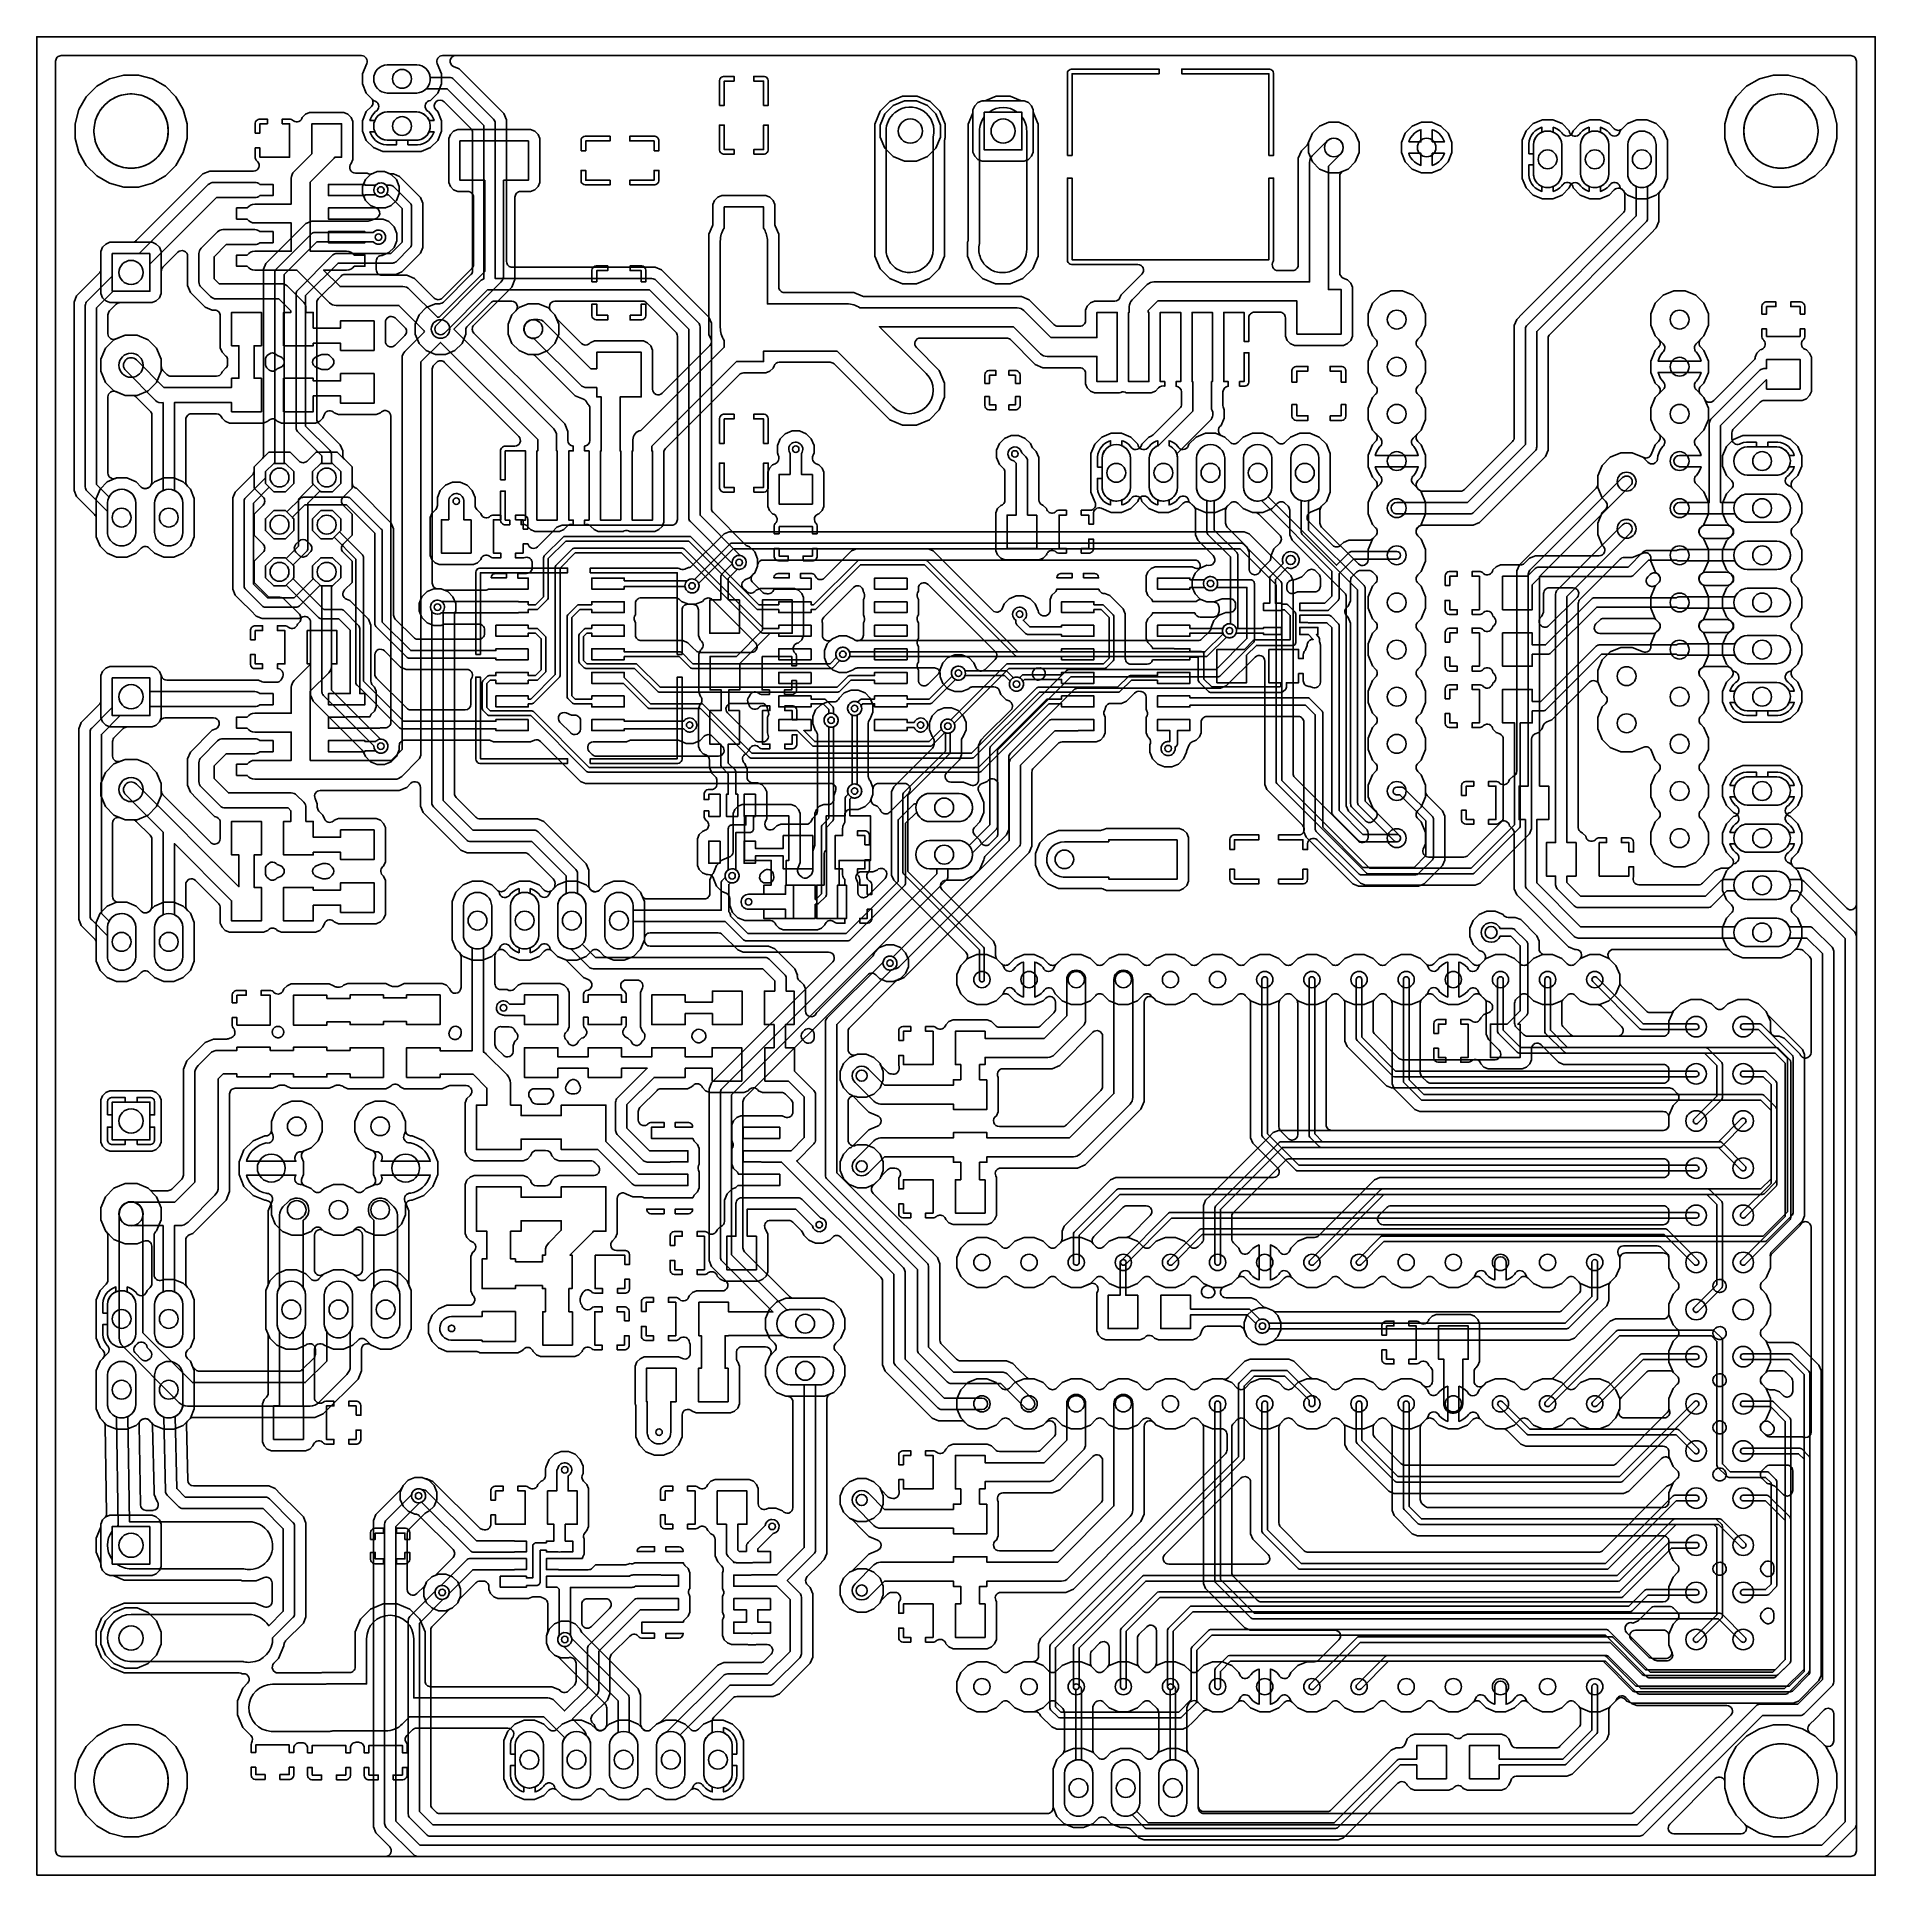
# Model space of a CAD drawing. Header units: millimetres. Extents: x 0 to 99.1, y 0 to 99.1.
import ezdxf

# ---------------------------------------------------------------- set-up
doc = ezdxf.new("R2010")
doc.units = ezdxf.units.MM

msp = doc.modelspace()

# ---------------------------------------------------------------- linework, layer by layer
at = {"layer": '16_copper'}
for points in [[(66.386, 66.051), (66.386, 64.251), (67.034, 64.251), (67.034, 64.074), (66.993, 64.033), (63.309, 64.033), (62.89, 64.452), (62.89, 65.786, 0.414214), (62.738, 65.938), (62.132, 65.938), (62.132, 66.082), (61.33, 66.082, 0.059038), (61.259, 66.091), (60.125, 66.091, 0.143638), (60.043, 66.241), (59.869, 66.415), (59.777, 66.639), (59.777, 67.473), (59.869, 67.697), (60.043, 67.871, 0.143654), (60.125, 68.021), (61.259, 68.021, 0.000054), (61.259, 68.021), (62.396, 68.021, 0.341852), (62.69, 67.793), (63.398, 67.793, 0.414214), (63.703, 68.097), (63.703, 68.303, 0.414214), (63.398, 68.608), (63.05, 68.608), (62.807, 68.709, 0.317502), (62.464, 68.631), (61.259, 68.631, 0.000054), (61.259, 68.631), (60.125, 68.631, 0.143638), (60.043, 68.781), (59.869, 68.955), (59.777, 69.179), (59.777, 70.013), (59.869, 70.237), (60.041, 70.409), (60.265, 70.501), (62.253, 70.501), (62.42, 70.432, 0.221319), (62.683, 70.432), (63.05, 70.584, 0.810218), (63.382, 71.104), (62.828, 71.658), (62.828, 71.658), (62.557, 71.93), (62.433, 72.228), (62.433, 73.55, 0.198914), (62.344, 73.765), (62.083, 74.026, 0.61246), (61.568, 74.244), (61.554, 74.231, 0.090303), (61.481, 74.141), (61.368, 74.028), (61.238, 73.934), (61.096, 73.861), (61.011, 73.834), (61.011, 74.104, 0.284917), (61.468, 74.766), (61.468, 76.364, 0.284917), (61.011, 77.026), (61.011, 77.296), (61.096, 77.269), (61.238, 77.196), (61.368, 77.102), (61.481, 76.989, 0.649627), (62.042, 77.006), (62.083, 77.104), (62.469, 77.49), (62.973, 77.699), (63.519, 77.699), (64.023, 77.49), (64.3, 77.212, 0.414216), (64.732, 77.212), (65.009, 77.49), (65.513, 77.699), (66.059, 77.699), (66.563, 77.49), (66.84, 77.212, 0.414216), (67.272, 77.212), (67.549, 77.49), (68.053, 77.699), (68.599, 77.699), (69.103, 77.49), (69.489, 77.104), (69.698, 76.6), (69.698, 74.53), (69.489, 74.026), (69.103, 73.64), (68.634, 73.446, 0.534513), (68.535, 72.949), (69.825, 71.659, 0.414216), (70.256, 71.659), (70.406, 71.809), (70.704, 71.933), (71.774, 71.933, 0.198912), (71.99, 72.022), (72.142, 72.174, 0.414216), (72.142, 72.606), (71.965, 72.782), (71.73, 73.352), (71.73, 73.968), (71.965, 74.538), (72.142, 74.714, 0.414216), (72.142, 75.146), (71.965, 75.322), (71.73, 75.892), (71.73, 76.508), (71.965, 77.078), (72.142, 77.254, 0.414216), (72.142, 77.686), (71.965, 77.862), (71.73, 78.432), (71.73, 79.048), (71.965, 79.618), (72.142, 79.794, 0.414216), (72.142, 80.226), (71.965, 80.402), (71.73, 80.972), (71.73, 81.588), (71.965, 82.158), (72.142, 82.334, 0.414216), (72.142, 82.766), (71.965, 82.942), (71.73, 83.512), (71.73, 84.128), (71.965, 84.698), (72.401, 85.134), (72.971, 85.369), (73.587, 85.369), (74.157, 85.134), (74.593, 84.698), (74.828, 84.128), (74.828, 83.512), (74.593, 82.942), (74.416, 82.766, 0.414216), (74.416, 82.334), (74.593, 82.158), (74.828, 81.588), (74.828, 80.972), (74.593, 80.402), (74.416, 80.226, 0.414216), (74.416, 79.794), (74.593, 79.618), (74.828, 79.048), (74.828, 78.432), (74.593, 77.862), (74.416, 77.686, 0.414216), (74.416, 77.254), (74.593, 77.078), (74.828, 76.508), (74.828, 75.892), (74.593, 75.322), (74.416, 75.146, 0.335202), (74.365, 74.782), (74.377, 74.764, 0.311788), (74.682, 74.574), (76.711, 74.574, 0.198912), (76.927, 74.664), (79.514, 77.251, 0.198912), (79.604, 77.467), (79.604, 83.494), (79.743, 83.83), (80.043, 84.13), (80.043, 84.13), (85.483, 89.57, 0.198912), (85.573, 89.786), (85.573, 90.542, 0.127775), (85.534, 90.691), (85.529, 90.699, 0.555729), (85.001, 90.809), (84.724, 90.531), (84.22, 90.322), (83.674, 90.322), (83.17, 90.531), (82.784, 90.917, 0.612464), (82.269, 91.135), (82.255, 91.122, 0.090276), (82.182, 91.032), (82.069, 90.919), (81.939, 90.825), (81.797, 90.752), (81.712, 90.725), (81.712, 90.995, 0.284917), (82.169, 91.657), (82.169, 93.255, 0.284917), (81.712, 93.917), (81.712, 94.187), (81.797, 94.16), (81.939, 94.087), (82.069, 93.993), (82.182, 93.88, 0.649616), (82.743, 93.897), (82.784, 93.995), (83.17, 94.381), (83.674, 94.59), (84.22, 94.59), (84.724, 94.381), (85.001, 94.103, 0.414216), (85.433, 94.103), (85.71, 94.381), (86.214, 94.59), (86.76, 94.59), (87.264, 94.381), (87.65, 93.995), (87.859, 93.491), (87.859, 91.421), (87.65, 90.917), (87.491, 90.758, 0.198912), (87.401, 90.542), (87.401, 89.099), (87.262, 88.763), (86.962, 88.463), (86.962, 88.463), (81.522, 83.023, 0.198912), (81.432, 82.807), (81.432, 76.78), (81.293, 76.444), (80.993, 76.144), (80.993, 76.144), (78.034, 73.185), (78.034, 73.185), (77.734, 72.885), (77.398, 72.746), (74.682, 72.746, 0.127775), (74.534, 72.707), (74.525, 72.702, 0.555722), (74.416, 72.174), (74.593, 71.998), (74.828, 71.428), (74.828, 70.812), (74.593, 70.242), (74.416, 70.066, 0.414216), (74.416, 69.634), (74.593, 69.458), (74.828, 68.888), (74.828, 68.272), (74.593, 67.702), (74.416, 67.526, 0.414216), (74.416, 67.094), (74.593, 66.918), (74.828, 66.348), (74.828, 65.732), (74.593, 65.162), (74.416, 64.986, 0.414216), (74.416, 64.554), (74.593, 64.378), (74.828, 63.808), (74.828, 63.192), (74.593, 62.622), (74.416, 62.446, 0.414216), (74.416, 62.014), (74.593, 61.838), (74.828, 61.268), (74.828, 60.652), (74.593, 60.082), (74.416, 59.906, 0.414216), (74.416, 59.474), (74.593, 59.298), (74.828, 58.728), (74.828, 58.4, 0.198912), (74.918, 58.185), (75.746, 57.356), (75.87, 57.058), (75.87, 54.702), (75.746, 54.404), (74.755, 53.413), (74.457, 53.289), (71.212, 53.289), (70.914, 53.413), (68.399, 55.928), (68.275, 56.226), (68.275, 62.128, 0.414214), (67.97, 62.433), (63.046, 62.433, 0.414214), (62.741, 62.128), (62.741, 61.559), (62.648, 61.335), (62.477, 61.163), (62.26, 61.074, 0.231515), (62.082, 60.867), (61.971, 60.6, 0.070852), (61.949, 60.513), (61.797, 60.146), (61.52, 59.869), (61.156, 59.718), (60.764, 59.718), (60.4, 59.869), (60.123, 60.146), (59.972, 60.51), (59.972, 60.902, 0.347078), (59.925, 61.28), (59.869, 61.335), (59.777, 61.559), (59.777, 62.393, 0.290507), (59.819, 62.728), (59.777, 62.829), (59.777, 63.475, 0.375538), (59.512, 63.777), (59.472, 63.779, 0.292613), (59.144, 63.69), (58.71, 63.257), (58.44, 63.144), (57.876, 63.144, 0.335208), (57.583, 62.923), (57.579, 62.902, 0.048185), (57.571, 62.84), (57.571, 62.829, 0.290507), (57.529, 62.494), (57.571, 62.393), (57.571, 61.559), (57.479, 61.335), (57.307, 61.163), (57.083, 61.071), (56.353, 61.071, 0.058356), (56.281, 61.062), (55.242, 61.062, 0.198912), (55.026, 60.972), (53.709, 59.655, 0.198912), (53.619, 59.439), (53.619, 55.444), (53.48, 55.108), (46.746, 48.374), (46.41, 48.235, 0.099795), (46.292, 48.211), (46.17, 48.161), (45.778, 48.161), (45.414, 48.312), (45.208, 48.518, 0.414216), (44.777, 48.518), (38.141, 41.883, 0.198912), (38.052, 41.668), (38.052, 33.814, 0.198912), (38.141, 33.598), (40.561, 31.179, 0.198912), (40.776, 31.09), (42.437, 31.09), (42.941, 30.881), (43.327, 30.495), (43.536, 29.991), (43.536, 29.445), (43.327, 28.941), (43.049, 28.664, 0.414216), (43.049, 28.232), (43.327, 27.955), (43.536, 27.451), (43.536, 26.905), (43.327, 26.401), (42.941, 26.015), (42.437, 25.806), (40.367, 25.806), (39.863, 26.015), (39.477, 26.401), (39.268, 26.905), (39.268, 27.451), (39.477, 27.956, 0.664386), (39.26, 28.473), (38.001, 28.473, 0.414214), (37.697, 28.169), (37.697, 27.86), (37.697, 27.848), (37.698, 27.836, 0.146014), (37.767, 27.666), (37.862, 27.437), (37.862, 25.395), (37.769, 25.171), (37.597, 24.999), (37.373, 24.906), (35.531, 24.906), (35.307, 24.999, 0.691489), (34.773, 24.797), (34.773, 23.628), (34.583, 23.171), (34.233, 22.821), (33.776, 22.631), (33.28, 22.631), (32.823, 22.821), (32.473, 23.171), (32.283, 23.628), (32.283, 25.235, 0.071736), (32.271, 25.321), (32.266, 25.334, 0.049026), (32.242, 25.395), (32.242, 27.437), (32.335, 27.661), (32.507, 27.833), (32.731, 27.926), (34.573, 27.926), (34.786, 27.837, 0.534514), (35.207, 28.119), (35.207, 28.549, 0.116689), (35.174, 28.686), (35.169, 28.697, 0.620747), (34.653, 28.93), (34.649, 28.928, 0.022793), (34.626, 28.907), (34.586, 28.867), (34.528, 28.834), (34.463, 28.817), (34.03, 28.817), (34.03, 29.071), (34.43, 29.071), (34.43, 30.873), (34.03, 30.873), (34.03, 31.127), (34.463, 31.127), (34.528, 31.11), (34.586, 31.077, 0.59467), (35.123, 31.136), (35.157, 31.219), (35.329, 31.39), (35.553, 31.483), (36.934, 31.483, 0.668181), (37.15, 32.003), (36.663, 32.491), (36.662, 32.491), (36.362, 32.791), (36.223, 33.127), (36.223, 42.355), (36.362, 42.691), (42.885, 49.213, 0.668179), (42.669, 49.733), (38.065, 49.733), (37.767, 49.857), (36.938, 50.685, 0.198912), (36.723, 50.775), (33.045, 50.775, 0.414214), (32.741, 50.47), (32.741, 50.4), (32.532, 49.896), (32.146, 49.51), (31.642, 49.301), (31.096, 49.301), (30.592, 49.51), (30.315, 49.788, 0.414216), (29.883, 49.788), (29.606, 49.51), (29.102, 49.301), (28.556, 49.301), (28.052, 49.51), (27.775, 49.788, 0.414216), (27.343, 49.788), (27.066, 49.51), (26.562, 49.301), (26.016, 49.301), (25.512, 49.51), (25.235, 49.788, 0.414216), (24.803, 49.788), (24.526, 49.51), (24.022, 49.301), (23.476, 49.301), (22.972, 49.51), (22.586, 49.896), (22.377, 50.4), (22.377, 52.47), (22.586, 52.974), (22.972, 53.36), (23.476, 53.569), (24.022, 53.569), (24.526, 53.36), (24.803, 53.082, 0.414216), (25.235, 53.082), (25.512, 53.36), (26.016, 53.569), (26.562, 53.569), (27.066, 53.36), (27.343, 53.082, 0.414216), (27.775, 53.082), (28.052, 53.36), (28.556, 53.569), (29.102, 53.569), (29.606, 53.36), (29.883, 53.082, 0.414216), (30.315, 53.082), (30.592, 53.36), (31.096, 53.569), (31.642, 53.569), (32.146, 53.36), (32.532, 52.974), (32.607, 52.792, 0.303348), (32.889, 52.603), (35.966, 52.603, 0.414214), (36.271, 52.908), (36.271, 53.629), (36.395, 53.927, 0.115791), (36.476, 54.041), (36.628, 54.408), (36.905, 54.685), (37.296, 54.847, 0.336985), (37.519, 55.141), (37.519, 57.201), (37.612, 57.425), (37.784, 57.597), (38.008, 57.69), (40.65, 57.69), (40.874, 57.597), (41.046, 57.425), (41.139, 57.201), (41.139, 54.559), (41.034, 54.305, 0.358956), (41.085, 53.909), (41.186, 53.808, 0.414218), (41.618, 53.808), (41.719, 53.909, 0.198909), (41.808, 54.125), (41.808, 55.177), (41.896, 55.39, 0.09849), (41.919, 55.507), (41.919, 57.201), (42.012, 57.425), (42.184, 57.597), (42.408, 57.69), (42.647, 57.69, 0.414214), (42.951, 57.994), (42.951, 58.186), (43.042, 58.405, 0.534514), (42.761, 58.826), (29.571, 58.826), (29.301, 58.939), (27.147, 61.092, 0.303349), (26.815, 61.158), (26.603, 61.071), (24.615, 61.071), (24.448, 61.14, 0.098493), (24.331, 61.163), (19.835, 61.163, 0.414214), (19.53, 60.858), (19.53, 60.637), (19.379, 60.273), (19.102, 59.996), (18.738, 59.845), (18.346, 59.845), (17.982, 59.996), (17.705, 60.273), (17.604, 60.517, 0.098489), (17.538, 60.616), (14.889, 63.265), (14.757, 63.582), (14.757, 67.515, 0.534514), (14.336, 67.797), (14.142, 67.716), (12.147, 67.716), (11.83, 67.848), (11.544, 68.134), (11.544, 68.134), (10.984, 68.694), (10.984, 68.694), (10.698, 68.98), (10.566, 69.297), (10.566, 74.213), (10.698, 74.53), (11.62, 75.452, 0.198912), (11.709, 75.668), (11.709, 75.879), (12.128, 76.298, 0.198912), (12.217, 76.513), (12.217, 86.532), (12.349, 86.849), (14.497, 88.997), (14.814, 89.129), (17.858, 89.129, 0.098493), (17.975, 89.152), (18.23, 89.258, 0.747851), (18.292, 89.839), (17.982, 89.968), (17.705, 90.245), (17.554, 90.609), (17.554, 91.001), (17.705, 91.365), (17.982, 91.642), (18.346, 91.793), (18.738, 91.793), (18.982, 91.692, 0.098493), (19.099, 91.669), (19.222, 91.669), (19.539, 91.537), (20.671, 90.405), (20.803, 90.088), (20.803, 87.712), (20.671, 87.395), (19.666, 86.39), (19.349, 86.258), (16.613, 86.258, 0.198912), (16.397, 86.169), (15.177, 84.949, 0.198912), (15.088, 84.733), (15.088, 78.462, 0.198912), (15.177, 78.246), (16.353, 77.07), (16.485, 76.753), (16.485, 76.513, 0.198912), (16.574, 76.298), (16.993, 75.879), (16.993, 75.03, 0.282565), (17.16, 74.758), (17.172, 74.752, 0.043131), (17.224, 74.73), (19.104, 72.85), (19.228, 72.552), (19.228, 67.9, 0.198912), (19.317, 67.684), (20.313, 66.688, 0.198912), (20.529, 66.599), (23.822, 66.599, 0.414214), (24.127, 66.904), (24.127, 67.107, 0.414214), (23.822, 67.412), (22.024, 67.412, 0.098493), (21.908, 67.388), (21.786, 67.338), (21.394, 67.338), (21.03, 67.489), (20.753, 67.766), (20.602, 68.13), (20.602, 68.522), (20.753, 68.886), (21.03, 69.163), (21.394, 69.314), (21.786, 69.314), (21.908, 69.264, 0.098493), (22.024, 69.24), (24.178, 69.24, 0.147264), (24.346, 69.291), (25.609, 69.291, 0.05878), (25.68, 69.3), (26.482, 69.3), (26.482, 69.892), (25.914, 69.892), (25.914, 70.146), (26.391, 70.146, 0.414214), (26.695, 70.451), (26.695, 70.708, 0.472306), (26.332, 71.006), (26.312, 71.002), (26.236, 70.982), (25.803, 70.982), (25.803, 71.236), (26.203, 71.236), (26.203, 71.736), (26.463, 71.736, 0.599189), (26.977, 71.58), (27.781, 72.383), (27.781, 72.383), (28.031, 72.633), (28.301, 72.746), (34.214, 72.746, 0.414214), (34.519, 73.05), (34.519, 82.934, 0.198912), (34.429, 83.15), (32.858, 84.721, 0.198912), (32.642, 84.811), (27.923, 84.811, 0.668181), (27.707, 84.29), (27.913, 84.084), (28.121, 83.583), (28.121, 83.041), (27.913, 82.54), (27.529, 82.156), (27.028, 81.948), (26.486, 81.948), (25.985, 82.156), (25.601, 82.54), (25.393, 83.041), (25.393, 83.583), (25.601, 84.084), (25.807, 84.29, 0.668181), (25.591, 84.811), (24.675, 84.811, 0.198912), (24.459, 84.721), (23.21, 83.472, 0.198912), (23.121, 83.256), (23.121, 83.041), (22.913, 82.54), (22.529, 82.156), (22.028, 81.948), (21.486, 81.948), (20.985, 82.156), (20.601, 82.54), (20.393, 83.041), (20.393, 83.583), (20.601, 84.084), (20.985, 84.468), (21.486, 84.676), (21.701, 84.676, 0.198912), (21.917, 84.765), (23.396, 86.244, 0.198912), (23.486, 86.46), (23.486, 93.895, 0.198912), (23.396, 94.111), (21.951, 95.556, 0.997451), (21.5, 95.133), (21.506, 95.125), (21.605, 95.027), (21.814, 94.523), (21.814, 93.977), (21.605, 93.473), (21.219, 93.087), (20.715, 92.878), (18.645, 92.878), (18.141, 93.087), (17.755, 93.473), (17.546, 93.977), (17.546, 94.523), (17.755, 95.027), (18.033, 95.304, 0.414216), (18.033, 95.736), (17.755, 96.013), (17.546, 96.517), (17.546, 97.063), (17.778, 97.623, 0.534511), (17.497, 98.044), (1.321, 98.044, 0.414214), (1.016, 97.739), (1.016, 1.321, 0.414214), (1.321, 1.016), (18.799, 1.016, 0.668181), (19.015, 1.536), (18.275, 2.276), (18.136, 2.612), (18.136, 19.105), (18.275, 19.441), (19.62, 20.786, 0.098493), (19.686, 20.885), (19.737, 21.007), (20.014, 21.284), (20.378, 21.435), (20.77, 21.435), (21.134, 21.284), (21.411, 21.007), (21.562, 20.643), (21.562, 20.251), (21.411, 19.887), (21.134, 19.61), (21.012, 19.559, 0.098493), (20.913, 19.493), (20.054, 18.634, 0.198912), (19.964, 18.418), (19.964, 15.389, 0.668179), (20.485, 15.174), (20.89, 15.579, 0.098493), (20.956, 15.678), (21.007, 15.8), (21.284, 16.077), (21.648, 16.228), (22.04, 16.228), (22.404, 16.077), (22.681, 15.8), (22.832, 15.436), (22.832, 15.044), (22.681, 14.68), (22.404, 14.403), (22.282, 14.352, 0.098493), (22.183, 14.286), (21.324, 13.427, 0.198912), (21.234, 13.211), (21.234, 3.807, 0.198912), (21.324, 3.591), (21.498, 3.417, 0.198912), (21.714, 3.327), (54.458, 3.327, 0.414214), (54.762, 3.632), (54.762, 5.734), (54.971, 6.238), (55.357, 6.624), (55.861, 6.833), (56.407, 6.833), (56.911, 6.624), (57.188, 6.346, 0.414216), (57.62, 6.346), (57.897, 6.624), (58.401, 6.833), (58.947, 6.833), (59.451, 6.624), (59.728, 6.346, 0.414216), (60.16, 6.346), (60.437, 6.624), (60.941, 6.833), (61.487, 6.833), (61.991, 6.624), (62.377, 6.238), (62.586, 5.734), (62.586, 3.632, 0.414214), (62.89, 3.327), (85.855, 3.327, 0.198912), (86.071, 3.417), (91.278, 8.624, 0.668179), (91.062, 9.144), (86.208, 9.144), (85.928, 9.26), (85.671, 9.517, 0.615585), (85.12, 9.472), (85.089, 9.397), (84.71, 9.018), (84.215, 8.813), (83.679, 8.813), (83.184, 9.018), (82.893, 9.309, 0.414216), (82.461, 9.309), (82.17, 9.018), (81.675, 8.813), (81.139, 8.813), (80.644, 9.018), (80.265, 9.397), (80.209, 9.531, 0.56302), (79.695, 9.609), (79.681, 9.593), (79.624, 9.514), (79.513, 9.403), (79.387, 9.312), (79.248, 9.241), (79.172, 9.216), (79.172, 10.16, 1), (78.562, 10.16), (78.562, 9.216), (78.486, 9.241), (78.347, 9.312), (78.221, 9.403), (78.11, 9.514, 0.695724), (77.525, 9.531), (77.469, 9.397), (77.09, 9.018), (76.595, 8.813), (76.059, 8.813), (75.564, 9.018), (75.273, 9.309, 0.414216), (74.841, 9.309), (74.55, 9.018), (74.055, 8.813), (73.519, 8.813), (73.024, 9.018), (72.733, 9.309, 0.414216), (72.301, 9.309), (72.01, 9.018), (71.515, 8.813), (70.979, 8.813), (70.484, 9.018), (70.193, 9.309, 0.414216), (69.761, 9.309), (69.47, 9.018), (68.975, 8.813), (68.439, 8.813), (67.944, 9.018), (67.653, 9.309, 0.414216), (67.221, 9.309), (66.93, 9.018), (66.435, 8.813), (65.899, 8.813), (65.404, 9.018), (65.113, 9.309, 0.414216), (64.681, 9.309), (64.39, 9.018), (63.895, 8.813), (63.359, 8.813), (63.187, 8.884, 0.303351), (62.854, 8.818), (62.284, 8.247), (62.284, 8.247), (62.027, 7.99), (61.747, 7.874), (54.966, 7.874), (54.686, 7.99), (54.091, 8.585, 0.341363), (53.793, 8.813), (53.199, 8.813), (52.704, 9.018), (52.413, 9.309, 0.414216), (51.981, 9.309), (51.69, 9.018), (51.195, 8.813), (50.659, 8.813), (50.164, 9.018), (49.785, 9.397), (49.58, 9.892), (49.58, 10.428), (49.785, 10.923), (50.164, 11.302), (50.659, 11.507), (51.195, 11.507), (51.69, 11.302), (51.981, 11.011, 0.414216), (52.413, 11.011), (52.704, 11.302), (53.199, 11.507), (53.67, 11.507, 0.414214), (53.975, 11.812), (53.975, 12.471), (54.091, 12.751), (64.046, 22.705, 0.198912), (64.135, 22.921), (64.135, 23.748, 0.414214), (63.83, 24.053), (63.359, 24.053), (62.864, 24.258), (62.573, 24.549, 0.414216), (62.141, 24.549), (61.85, 24.258), (61.355, 24.053), (60.819, 24.053), (60.324, 24.258), (60.185, 24.396, 0.668181), (59.665, 24.181), (59.665, 19.463), (59.494, 19.052), (55.853, 15.411), (55.442, 15.24), (51.952, 15.24, 0.534517), (51.671, 14.819), (51.705, 14.737), (51.705, 12.695), (51.612, 12.471), (51.44, 12.299), (51.216, 12.206), (49.374, 12.206), (49.15, 12.299), (48.978, 12.471, 0.443553), (48.582, 12.695), (48.566, 12.691, 0.099243), (48.46, 12.621), (48.451, 12.613), (48.393, 12.579), (48.328, 12.562), (47.895, 12.562), (47.895, 12.816), (48.295, 12.816), (48.295, 14.616), (46.695, 14.616), (46.695, 14.116), (46.441, 14.116), (46.441, 14.649), (46.458, 14.714, 0.666169), (46.234, 15.24), (46.057, 15.24, 0.19891), (45.842, 15.151), (45.525, 14.835, 0.083196), (45.467, 14.752), (45.459, 14.736), (45.436, 14.681), (45.109, 14.354), (44.681, 14.176), (44.219, 14.176), (43.791, 14.354), (43.464, 14.681), (43.286, 15.109), (43.286, 15.571), (43.464, 15.999), (43.791, 16.326, 0.147497), (43.945, 16.415), (44.478, 16.948), (44.478, 16.948), (44.835, 17.305), (45.301, 17.498, 0.668181), (45.301, 18.062), (44.835, 18.255), (44.478, 18.612), (44.478, 18.612), (43.945, 19.145, 0.083136), (43.863, 19.203), (43.846, 19.211), (43.791, 19.234), (43.464, 19.561), (43.286, 19.989), (43.286, 20.451), (43.464, 20.879), (43.791, 21.206), (44.219, 21.384), (44.681, 21.384), (45.109, 21.206), (45.436, 20.879, 0.147497), (45.525, 20.725), (45.842, 20.409, 0.18097), (46.036, 20.32), (46.046, 20.32, 0.595041), (46.467, 20.683), (46.463, 20.703), (46.441, 20.784), (46.441, 21.317), (46.695, 21.317), (46.695, 20.817), (48.295, 20.817), (48.295, 22.617), (47.895, 22.617), (47.895, 22.871), (48.328, 22.871), (48.393, 22.854), (48.451, 22.82, 0.529076), (48.949, 22.895), (48.957, 22.91), (48.978, 22.962), (49.15, 23.134), (49.374, 23.227), (51.216, 23.227), (51.44, 23.134), (51.65, 22.924, 0.198914), (51.866, 22.835), (53.894, 22.835, 0.198912), (54.109, 22.924), (54.8, 23.615, 0.198912), (54.889, 23.83), (54.889, 24.181, 0.668181), (54.369, 24.396), (54.23, 24.258), (53.735, 24.053), (53.199, 24.053), (52.704, 24.258), (52.413, 24.549, 0.414216), (51.981, 24.549), (51.69, 24.258), (51.195, 24.053), (50.659, 24.053), (50.164, 24.258), (49.785, 24.637), (49.58, 25.132), (49.58, 25.668), (49.785, 26.163), (50.164, 26.542), (50.659, 26.747), (51.195, 26.747), (51.69, 26.542), (51.981, 26.251, 0.414216), (52.413, 26.251), (52.704, 26.542), (53.199, 26.747), (53.735, 26.747), (54.23, 26.542), (54.521, 26.251, 0.414216), (54.953, 26.251), (55.244, 26.542), (55.739, 26.747), (56.275, 26.747), (56.77, 26.542), (57.061, 26.251, 0.414216), (57.493, 26.251), (57.784, 26.542), (58.279, 26.747), (58.815, 26.747), (59.31, 26.542), (59.601, 26.251, 0.414216), (60.033, 26.251), (60.324, 26.542), (60.819, 26.747), (61.355, 26.747), (61.85, 26.542), (62.141, 26.251, 0.414216), (62.573, 26.251), (62.864, 26.542), (63.359, 26.747), (63.896, 26.747, 0.295471), (64.22, 26.817), (65.1, 27.697), (65.38, 27.813), (67.462, 27.813), (67.742, 27.697), (68.602, 26.837, 0.198912), (68.817, 26.747), (68.975, 26.747), (69.47, 26.542), (69.761, 26.251, 0.414216), (70.193, 26.251), (70.484, 26.542), (70.979, 26.747), (71.515, 26.747), (72.01, 26.542), (72.301, 26.251, 0.414216), (72.733, 26.251), (73.024, 26.542), (73.519, 26.747), (74.055, 26.747), (74.55, 26.542), (74.929, 26.163), (74.985, 26.029, 0.56302), (75.499, 25.951), (75.513, 25.967), (75.57, 26.046), (75.681, 26.157), (75.807, 26.248), (75.946, 26.319), (76.022, 26.344), (76.022, 25.4, 0.000054), (76.022, 25.4), (76.022, 24.456), (75.946, 24.481), (75.807, 24.552), (75.681, 24.643), (75.57, 24.754, 0.695724), (74.985, 24.771), (74.929, 24.637), (74.55, 24.258), (74.055, 24.053), (73.519, 24.053), (73.024, 24.258), (72.733, 24.549, 0.414216), (72.301, 24.549), (72.098, 24.346, 0.198912), (72.009, 24.13), (72.009, 23.81, 0.198912), (72.098, 23.594), (73.505, 22.187, 0.198912), (73.721, 22.098), (84.902, 22.098, 0.198912), (85.118, 22.187), (87.857, 24.926, 0.198912), (87.946, 25.142), (87.946, 25.691), (88.168, 26.228), (88.395, 26.454, 0.414216), (88.395, 26.886), (88.168, 27.112), (87.946, 27.649), (87.946, 28.231), (88.168, 28.768), (88.395, 28.994, 0.414216), (88.395, 29.426), (88.168, 29.652), (87.946, 30.189), (87.946, 30.771), (88.168, 31.308), (88.395, 31.534, 0.414216), (88.395, 31.966), (88.168, 32.192), (87.946, 32.729), (87.946, 33.278, 0.198912), (87.857, 33.494), (87.531, 33.82, 0.198912), (87.315, 33.909), (85.493, 33.909, 0.534514), (85.212, 33.488), (85.294, 33.288), (85.294, 32.752), (85.089, 32.257), (84.798, 31.966, 0.198914), (84.709, 31.75), (84.709, 30.963), (84.593, 30.683), (84.336, 30.426), (84.336, 30.426), (83.112, 29.202), (83.112, 29.202), (82.855, 28.945), (82.575, 28.829), (66.801, 28.829, 0.035822), (66.758, 28.826), (66.746, 28.823, 0.126383), (66.601, 28.754), (66.236, 28.603), (65.844, 28.603), (65.48, 28.754), (65.203, 29.031), (65.052, 29.395), (65.052, 29.787), (65.203, 30.151), (65.48, 30.428), (65.844, 30.579), (66.236, 30.579), (66.602, 30.427, 0.180333), (66.801, 30.353), (81.981, 30.353, 0.198912), (82.197, 30.442), (83.096, 31.341, 0.198912), (83.185, 31.557), (83.185, 31.75, 0.198914), (83.096, 31.966), (82.893, 32.169, 0.414214), (82.461, 32.169), (82.17, 31.878), (81.675, 31.673), (81.139, 31.673), (80.644, 31.878), (80.265, 32.257), (80.209, 32.391, 0.56302), (79.695, 32.469), (79.681, 32.453), (79.624, 32.374), (79.513, 32.263), (79.387, 32.172), (79.248, 32.101), (79.172, 32.076), (79.172, 33.02, 1), (78.562, 33.02), (78.562, 32.076), (78.486, 32.101), (78.347, 32.172), (78.221, 32.263), (78.11, 32.374, 0.695724), (77.525, 32.391), (77.469, 32.257), (77.09, 31.878), (76.595, 31.673), (76.059, 31.673), (75.564, 31.878), (75.273, 32.169, 0.414216), (74.841, 32.169), (74.55, 31.878), (74.055, 31.673), (73.519, 31.673), (73.024, 31.878), (72.733, 32.169, 0.414216), (72.301, 32.169), (72.01, 31.878), (71.515, 31.673), (70.979, 31.673), (70.484, 31.878), (70.193, 32.169, 0.414216), (69.761, 32.169), (69.47, 31.878), (68.975, 31.673), (68.439, 31.673), (67.944, 31.878), (67.653, 32.169, 0.414216), (67.221, 32.169), (66.93, 31.878), (66.435, 31.673), (65.899, 31.673), (65.404, 31.878), (65.113, 32.169, 0.414216), (64.681, 32.169), (64.39, 31.878), (63.895, 31.673), (63.359, 31.673), (62.864, 31.878), (62.573, 32.169, 0.414216), (62.141, 32.169), (61.85, 31.878), (61.355, 31.673), (60.819, 31.673), (60.324, 31.878), (60.033, 32.169, 0.414216), (59.601, 32.169), (59.31, 31.878), (58.815, 31.673), (58.279, 31.673), (57.784, 31.878), (57.493, 32.169, 0.414216), (57.061, 32.169), (56.77, 31.878), (56.275, 31.673), (55.739, 31.673), (55.244, 31.878), (54.953, 32.169, 0.414216), (54.521, 32.169), (54.23, 31.878), (53.735, 31.673), (53.199, 31.673), (52.704, 31.878), (52.413, 32.169, 0.414216), (51.981, 32.169), (51.69, 31.878), (51.195, 31.673), (50.659, 31.673), (50.164, 31.878), (49.785, 32.257), (49.58, 32.752), (49.58, 33.288), (49.785, 33.783), (50.164, 34.162), (50.659, 34.367), (51.195, 34.367), (51.69, 34.162), (51.981, 33.871, 0.414216), (52.413, 33.871), (52.704, 34.162), (53.199, 34.367), (53.735, 34.367), (54.23, 34.162), (54.521, 33.871, 0.414214), (54.953, 33.871), (55.156, 34.074, 0.198914), (55.245, 34.29), (55.245, 34.696), (55.361, 34.976), (57.861, 37.476), (58.141, 37.592), (66.64, 37.592, 0.668179), (66.855, 38.112), (65.521, 39.446), (65.405, 39.726), (65.405, 46.99, 0.198912), (65.316, 47.206), (65.113, 47.409, 0.414214), (64.681, 47.409), (64.39, 47.118), (63.895, 46.913), (63.359, 46.913), (62.864, 47.118), (62.573, 47.409, 0.414216), (62.141, 47.409), (61.85, 47.118), (61.355, 46.913), (60.819, 46.913), (60.324, 47.118), (60.185, 47.256, 0.668181), (59.665, 47.041), (59.665, 41.688), (59.494, 41.277), (56.488, 38.271), (56.077, 38.1), (51.952, 38.1, 0.534517), (51.671, 37.679), (51.705, 37.597), (51.705, 35.555), (51.612, 35.331), (51.44, 35.159), (51.216, 35.066), (49.374, 35.066), (49.15, 35.159), (48.978, 35.331, 0.443496), (48.583, 35.555), (48.566, 35.551, 0.099243), (48.46, 35.481), (48.451, 35.473), (48.393, 35.439), (48.328, 35.422), (47.895, 35.422), (47.895, 35.676), (48.295, 35.676), (48.295, 37.476), (46.695, 37.476), (46.695, 36.976), (46.441, 36.976), (46.441, 37.509), (46.458, 37.574, 0.66618), (46.234, 38.1), (46.057, 38.1, 0.198912), (45.842, 38.011), (45.525, 37.695, 0.083194), (45.467, 37.612), (45.459, 37.596), (45.436, 37.541), (45.109, 37.214), (44.681, 37.036), (44.219, 37.036), (43.791, 37.214), (43.464, 37.541), (43.286, 37.969), (43.286, 38.431), (43.464, 38.859), (43.791, 39.186, 0.147496), (43.945, 39.275), (44.478, 39.808), (44.478, 39.808), (44.835, 40.165), (45.301, 40.358, 0.668183), (45.301, 40.922), (44.835, 41.115), (44.478, 41.472), (44.478, 41.472), (43.945, 42.005, 0.083136), (43.863, 42.063), (43.846, 42.071), (43.791, 42.094), (43.464, 42.421), (43.286, 42.849), (43.286, 43.311), (43.464, 43.739), (43.791, 44.066), (44.219, 44.244), (44.681, 44.244), (45.109, 44.066), (45.436, 43.739, 0.147497), (45.525, 43.585), (45.842, 43.269, 0.18097), (46.036, 43.18), (46.046, 43.18, 0.595041), (46.467, 43.543), (46.463, 43.563), (46.441, 43.644), (46.441, 44.177), (46.695, 44.177), (46.695, 43.677), (48.295, 43.677), (48.295, 45.477), (47.895, 45.477), (47.895, 45.731), (48.328, 45.731), (48.393, 45.714), (48.451, 45.68, 0.529076), (48.949, 45.755), (48.957, 45.77), (48.978, 45.822), (49.15, 45.994), (49.374, 46.087), (51.216, 46.087), (51.44, 45.994), (51.65, 45.784, 0.198912), (51.866, 45.695), (53.894, 45.695, 0.198912), (54.109, 45.784), (54.8, 46.475, 0.198912), (54.889, 46.69), (54.889, 47.041, 0.668181), (54.369, 47.256), (54.23, 47.118), (53.735, 46.913), (53.199, 46.913), (52.704, 47.118), (52.413, 47.409, 0.414216), (51.981, 47.409), (51.69, 47.118), (51.195, 46.913), (50.659, 46.913), (50.164, 47.118), (49.785, 47.497), (49.58, 47.992), (49.58, 48.528), (49.785, 49.023), (50.164, 49.402), (50.659, 49.607), (51.195, 49.607), (51.69, 49.402), (51.981, 49.111, 0.414216), (52.413, 49.111), (52.704, 49.402), (53.199, 49.607), (53.735, 49.607), (54.23, 49.402), (54.521, 49.111, 0.414216), (54.953, 49.111), (55.244, 49.402), (55.739, 49.607), (56.275, 49.607), (56.77, 49.402), (57.061, 49.111, 0.414216), (57.493, 49.111), (57.784, 49.402), (58.279, 49.607), (58.815, 49.607), (59.31, 49.402), (59.601, 49.111, 0.414216), (60.033, 49.111), (60.324, 49.402), (60.819, 49.607), (61.355, 49.607), (61.85, 49.402), (62.141, 49.111, 0.414216), (62.573, 49.111), (62.864, 49.402), (63.359, 49.607), (63.895, 49.607), (64.39, 49.402), (64.681, 49.111, 0.414216), (65.113, 49.111), (65.404, 49.402), (65.899, 49.607), (66.435, 49.607), (66.93, 49.402), (67.221, 49.111, 0.414216), (67.653, 49.111), (67.944, 49.402), (68.439, 49.607), (68.975, 49.607), (69.47, 49.402), (69.761, 49.111, 0.414216), (70.193, 49.111), (70.484, 49.402), (70.979, 49.607), (71.515, 49.607), (72.01, 49.402), (72.301, 49.111, 0.414216), (72.733, 49.111), (73.024, 49.402), (73.519, 49.607), (74.055, 49.607), (74.55, 49.402), (74.929, 49.023), (74.985, 48.889, 0.56302), (75.499, 48.811), (75.513, 48.827), (75.57, 48.906), (75.681, 49.017), (75.807, 49.108), (75.946, 49.179), (76.022, 49.204), (76.022, 48.26, 0.000054), (76.022, 48.26), (76.022, 47.316), (75.946, 47.341), (75.807, 47.412), (75.681, 47.503), (75.57, 47.614, 0.695724), (74.985, 47.631), (74.929, 47.497), (74.638, 47.206, 0.198912), (74.549, 46.99), (74.549, 43.241, 0.198912), (74.638, 43.025), (74.902, 42.761, 0.198912), (75.118, 42.672), (87.641, 42.672, 0.414214), (87.946, 42.977), (87.946, 43.383, 0.414214), (87.641, 43.688), (82.271, 43.688), (81.991, 43.804), (81.054, 44.741, 0.668179), (80.534, 44.526), (80.534, 43.937), (80.441, 43.713), (80.269, 43.541), (80.045, 43.448), (78.203, 43.448), (77.979, 43.541), (77.807, 43.713, 0.443496), (77.412, 43.937), (77.395, 43.933, 0.099243), (77.289, 43.863), (77.28, 43.855), (77.222, 43.821), (77.157, 43.804), (76.724, 43.804), (76.724, 44.058), (77.124, 44.058), (77.124, 45.858), (76.724, 45.858), (76.724, 46.112), (77.157, 46.112), (77.222, 46.095), (77.28, 46.061, 0.529019), (77.778, 46.136), (77.786, 46.151), (77.807, 46.203), (77.979, 46.375), (78.258, 46.491, 0.668186), (78.258, 47.054), (78.104, 47.118), (77.725, 47.497), (77.669, 47.631, 0.56302), (77.155, 47.709), (77.141, 47.693), (77.084, 47.614), (76.973, 47.503), (76.847, 47.412), (76.708, 47.341), (76.632, 47.316), (76.632, 48.26, 0.000054), (76.632, 48.26), (76.632, 49.204), (76.708, 49.179), (76.847, 49.108), (76.973, 49.017), (77.084, 48.906, 0.695724), (77.669, 48.889), (77.725, 49.023), (77.973, 49.272, 0.534515), (77.875, 49.769), (77.714, 49.835), (77.394, 50.155), (77.221, 50.574), (77.221, 51.026), (77.394, 51.445), (77.714, 51.765), (78.133, 51.938), (78.585, 51.938), (79.004, 51.765, 0.273439), (79.282, 51.613), (79.664, 51.613), (79.962, 51.489), (80.826, 50.625), (80.95, 50.327), (80.95, 49.912, 0.414214), (81.255, 49.607), (81.675, 49.607), (82.17, 49.402), (82.461, 49.111, 0.414214), (82.893, 49.111), (83.147, 49.365, 0.645078), (82.951, 49.885), (82.942, 49.885, 0.049246), (82.876, 49.886), (82.54, 50.025), (79.743, 52.822), (79.604, 53.158), (79.604, 56.162, 0.198912), (79.514, 56.377), (79.353, 56.538, 0.590299), (78.849, 56.743), (78.845, 56.741, 0.022793), (78.822, 56.72), (78.782, 56.68), (78.724, 56.647), (78.659, 56.63), (78.226, 56.63), (78.226, 56.884), (78.626, 56.884), (78.626, 58.687), (78.226, 58.687), (78.226, 58.94), (78.659, 58.94), (78.724, 58.923), (78.782, 58.89, 0.59467), (79.319, 58.949), (79.353, 59.032), (79.525, 59.203, 0.344983), (79.756, 59.503), (79.756, 70.279), (79.895, 70.615), (80.195, 70.915), (84.023, 74.743, 0.198912), (84.112, 74.959), (84.112, 75.397), (84.348, 75.966), (84.784, 76.402), (85.353, 76.638), (85.97, 76.638), (86.539, 76.402), (86.81, 76.132, 0.612807), (87.326, 76.3), (87.355, 76.48), (87.413, 76.658), (87.498, 76.826), (87.608, 76.978, 0.448909), (87.634, 77.434), (87.205, 77.862), (86.97, 78.432), (86.97, 79.048), (87.205, 79.618), (87.382, 79.794, 0.414216), (87.382, 80.226), (87.205, 80.402), (86.97, 80.972), (86.97, 81.588), (87.205, 82.158), (87.382, 82.334, 0.414216), (87.382, 82.766), (87.205, 82.942), (86.97, 83.512), (86.97, 84.128), (87.205, 84.698), (87.641, 85.134), (88.211, 85.369), (88.827, 85.369), (89.397, 85.134), (89.833, 84.698), (90.068, 84.128), (90.068, 83.512), (89.833, 82.942), (89.656, 82.766, 0.414216), (89.656, 82.334), (89.833, 82.158), (90.068, 81.588), (90.068, 80.972), (89.833, 80.402), (89.656, 80.226, 0.414216), (89.656, 79.794), (89.833, 79.618), (90.068, 79.048), (90.068, 78.432), (89.833, 77.862), (89.404, 77.434, 0.295844), (89.335, 77.11), (89.344, 77.091, 0.11144), (89.43, 76.978), (89.54, 76.826), (89.625, 76.658), (89.675, 76.505), (88.519, 76.505, 0.93523), (88.478, 75.898), (88.519, 75.895), (89.675, 75.895), (89.625, 75.742), (89.54, 75.574), (89.43, 75.422, 0.448892), (89.404, 74.966), (89.833, 74.538), (90.068, 73.968), (90.068, 73.352), (89.833, 72.782), (89.656, 72.606, 0.414216), (89.656, 72.174), (89.833, 71.998), (90.068, 71.428), (90.068, 70.812), (89.833, 70.242), (89.656, 70.066, 0.414216), (89.656, 69.634), (89.833, 69.458), (90.068, 68.888), (90.068, 68.272), (89.833, 67.702), (89.656, 67.526, 0.414216), (89.656, 67.094), (89.833, 66.918), (90.068, 66.348), (90.068, 65.732), (89.833, 65.162), (89.656, 64.986, 0.414216), (89.656, 64.554), (89.833, 64.378), (90.068, 63.808), (90.068, 63.192), (89.833, 62.622), (89.656, 62.446, 0.414216), (89.656, 62.014), (89.833, 61.838), (90.068, 61.268), (90.068, 60.652), (89.833, 60.082), (89.656, 59.906, 0.414216), (89.656, 59.474), (89.833, 59.298), (90.068, 58.728), (90.068, 58.112), (89.833, 57.542), (89.656, 57.366, 0.414216), (89.656, 56.934), (89.833, 56.758), (90.068, 56.188), (90.068, 55.572), (89.833, 55.002), (89.397, 54.566), (88.827, 54.331), (88.211, 54.331), (87.641, 54.566), (87.205, 55.002), (86.97, 55.572), (86.97, 56.188), (87.205, 56.758), (87.382, 56.934, 0.414216), (87.382, 57.366), (87.205, 57.542), (86.97, 58.112), (86.97, 58.728), (87.205, 59.298), (87.382, 59.474, 0.414216), (87.382, 59.906), (87.205, 60.082), (86.986, 60.613, 0.414217), (86.588, 60.778), (85.97, 60.522), (85.353, 60.522), (84.784, 60.758), (84.348, 61.194), (84.112, 61.763), (84.112, 62.379), (84.348, 62.949), (84.525, 63.126, 0.414216), (84.525, 63.557), (84.348, 63.734), (84.112, 64.303), (84.112, 64.919), (84.348, 65.489), (84.784, 65.925), (85.353, 66.161), (85.97, 66.161), (86.548, 65.921, 0.534509), (86.97, 66.203), (86.97, 66.348), (87.205, 66.918), (87.382, 67.094, 0.414216), (87.382, 67.526), (87.205, 67.702), (86.97, 68.272), (86.97, 68.888), (87.205, 69.458), (87.382, 69.634, 0.414216), (87.382, 70.066), (87.205, 70.242), (86.97, 70.812), (86.97, 70.957, 0.534509), (86.548, 71.239), (85.97, 70.999), (85.532, 70.999, 0.198912), (85.316, 70.91), (83.148, 68.742, 0.198912), (83.058, 68.526), (83.058, 56.455, 0.282571), (83.226, 56.183), (83.238, 56.177, 0.04243), (83.289, 56.155), (83.461, 55.984, 0.590299), (83.965, 55.779), (83.969, 55.781, 0.022793), (83.992, 55.802), (84.032, 55.842), (84.09, 55.875), (84.155, 55.892), (84.588, 55.892), (84.588, 55.639), (84.188, 55.639), (84.188, 53.836), (85.788, 53.836), (85.788, 54.337), (86.042, 54.337), (86.042, 53.802, 0.549753), (86.322, 53.365), (89.538, 53.365, 0.198912), (89.754, 53.455), (90.414, 54.115), (90.75, 54.254), (91.05, 54.254, 0.127769), (91.199, 54.293), (91.207, 54.298, 0.555733), (91.317, 54.826), (91.039, 55.103), (90.83, 55.607), (90.83, 56.153), (91.039, 56.657), (91.425, 57.043, 0.612464), (91.643, 57.558), (91.63, 57.572, 0.090276), (91.54, 57.645), (91.427, 57.758), (91.333, 57.888), (91.26, 58.03), (91.233, 58.115), (91.503, 58.115, 0.284915), (92.165, 57.658), (93.763, 57.658, 0.284915), (94.425, 58.115), (94.695, 58.115), (94.668, 58.03), (94.595, 57.888), (94.501, 57.758), (94.388, 57.645, 0.649616), (94.405, 57.084), (94.503, 57.043), (94.889, 56.657), (95.098, 56.153), (95.098, 55.607), (94.889, 55.103), (94.611, 54.826, 0.335217), (94.561, 54.462), (94.572, 54.444, 0.311912), (94.878, 54.254), (95.178, 54.254), (95.514, 54.115), (97.524, 52.105, 0.668179), (98.044, 52.321), (98.044, 97.739, 0.414214), (97.739, 98.044), (22.579, 98.044, 0.820681), (22.462, 97.458), (22.758, 97.335), (25.175, 94.918), (25.314, 94.582), (25.314, 86.944, 0.414214), (25.619, 86.639), (33.329, 86.639), (33.665, 86.5), (36.208, 83.957), (36.347, 83.621), (36.347, 73.657, 0.198912), (36.437, 73.441), (38.185, 71.693, 0.098493), (38.284, 71.627), (38.406, 71.576), (38.683, 71.299), (38.834, 70.935), (38.834, 70.543), (38.683, 70.179), (38.582, 70.078, 0.414216), (38.582, 69.647), (39.078, 69.152, 0.189308), (39.282, 69.063), (39.293, 69.063, 0.453971), (39.712, 69.291), (40.849, 69.291, 0.05878), (40.92, 69.3), (41.722, 69.3), (41.722, 69.892), (41.154, 69.892), (41.154, 70.146), (41.755, 70.146), (41.82, 70.128), (41.878, 70.095), (41.925, 70.048, 0.58535), (42.449, 69.907), (43.656, 71.113), (43.906, 71.363), (44.176, 71.476), (48.026, 71.476), (48.296, 71.363), (51.516, 68.144, 0.534513), (52.013, 68.243), (52.122, 68.505), (52.399, 68.782), (52.763, 68.933), (53.155, 68.933), (53.519, 68.782), (53.796, 68.505), (53.95, 68.135, 0.24177), (54.107, 67.906), (54.126, 67.896, 0.591222), (54.607, 68.174), (54.607, 68.743), (54.7, 68.967), (54.873, 69.141, 0.143658), (54.955, 69.291), (56.089, 69.291, 0.000054), (56.089, 69.291), (57.226, 69.291, 0.284884), (57.458, 69.07), (57.479, 69.066, 0.054427), (57.551, 69.063), (57.821, 68.95), (58.536, 68.235), (58.649, 67.965), (58.649, 65.557, 0.414214), (58.953, 65.253), (59.827, 65.253, 0.341881), (60.122, 65.481), (61.259, 65.481, 0.058783), (61.33, 65.49), (62.132, 65.49), (62.132, 65.634), (62.586, 65.634), (62.586, 64.389, 0.198912), (62.63, 64.281), (63.138, 63.773, 0.198912), (63.246, 63.729), (67.056, 63.729, 0.198912), (67.164, 63.773), (67.294, 63.903, 0.198912), (67.338, 64.011), (67.338, 64.251), (67.986, 64.251), (67.986, 64.751), (68.24, 64.751), (68.24, 64.364, 0.414214), (68.545, 64.059), (68.615, 64.059), (68.743, 64.006, 0.534514), (69.164, 64.287), (69.164, 66.288, 0.147285), (69.113, 66.456), (69.113, 66.622, 0.198912), (69.069, 66.73), (68.952, 66.846), (69.029, 66.846), (69.029, 67.236), (68.056, 67.236), (68.056, 66.846), (68.521, 66.846), (68.775, 66.592, 0.351169), (68.465, 66.371), (68.46, 66.35, 0.061572), (68.453, 66.269), (68.337, 65.989, 0.208229), (68.24, 65.766), (68.24, 65.551), (67.986, 65.551), (67.986, 66.051)], [(37.92, 70.367, 0.839601), (37.903, 71.113), (35.738, 73.278), (35.738, 83.439, 0.198912), (35.649, 83.655), (33.363, 85.941, 0.198912), (33.147, 86.03), (24.705, 86.03), (24.705, 94.4, 0.198912), (24.616, 94.616), (22.456, 96.776, 0.198912), (22.24, 96.865), (21.2, 96.865, 0.371669), (20.479, 97.552), (18.881, 97.552, 0.95208), (18.881, 96.028), (20.479, 96.028, 0.188113), (20.985, 96.255), (22.114, 96.255), (24.095, 94.274), (24.095, 86.02, 0.13508), (23.954, 85.941), (21.541, 83.528, 1), (21.973, 83.096), (24.31, 85.434, 0.003699), (24.317, 85.432), (24.337, 85.428, 0.051913), (24.4, 85.42), (33.021, 85.42), (35.128, 83.313), (35.128, 73.152, 0.198912), (35.217, 72.936), (37.472, 70.682), (37.474, 70.665), (37.487, 70.617), (37.506, 70.571), (37.531, 70.528), (37.561, 70.489), (37.596, 70.454), (37.635, 70.424), (37.678, 70.399), (37.724, 70.38), (37.772, 70.367), (37.821, 70.361), (37.871, 70.361)], [(20.554, 93.495, 0.906347), (20.479, 95.012), (18.881, 95.012, 0.95208), (18.881, 93.488), (20.479, 93.488)], [(80.391, 92.761), (80.391, 93.298), (80.416, 93.456), (80.465, 93.608), (80.538, 93.75), (80.632, 93.88), (80.745, 93.993), (80.875, 94.087), (81.017, 94.16), (81.102, 94.187), (81.102, 93.917, 0.284915), (80.645, 93.255), (80.645, 92.761)], [(77.228, 73.356, 0.188703), (77.432, 73.444), (80.734, 76.746, 0.198912), (80.823, 76.962), (80.823, 83.186), (86.703, 89.065, 0.198912), (86.792, 89.281), (86.792, 90.995, 0.284922), (87.249, 91.657), (87.249, 93.255, 0.95208), (85.725, 93.255), (85.725, 91.657, 0.284922), (86.182, 90.995), (86.182, 89.407), (80.302, 83.528, 0.198912), (80.213, 83.312), (80.213, 77.088), (77.09, 73.965), (73.279, 73.965, 0.93523), (73.238, 73.358), (73.279, 73.355), (77.216, 73.355)], [(84.059, 90.939, 0.357806), (84.709, 91.657), (84.709, 93.255, 0.95208), (83.185, 93.255), (83.185, 91.657), (83.192, 91.582), (83.207, 91.509), (83.229, 91.437), (83.257, 91.368), (83.293, 91.302), (83.334, 91.24), (83.382, 91.182), (83.435, 91.129), (83.493, 91.081), (83.555, 91.04), (83.621, 91.004), (83.69, 90.976), (83.762, 90.954), (83.835, 90.939), (83.91, 90.932), (83.984, 90.932)], [(81.017, 90.752), (80.875, 90.825), (80.745, 90.919), (80.632, 91.032), (80.538, 91.162), (80.465, 91.304), (80.416, 91.456), (80.391, 91.614), (80.391, 92.151), (80.645, 92.151), (80.645, 91.657, 0.284915), (81.102, 90.995), (81.102, 90.725)], [(16.11, 87.374, 0.179039), (15.949, 87.302), (14.044, 85.397, 0.198912), (13.97, 85.217), (13.97, 77.978, 0.198912), (14.044, 77.798), (15.367, 76.476), (15.367, 76.073), (15.305, 76.073), (14.859, 75.627), (14.859, 74.995), (15.305, 74.549), (15.937, 74.549), (16.383, 74.995), (16.383, 75.627), (15.937, 76.073), (15.875, 76.073), (15.875, 76.581, 0.198912), (15.801, 76.761), (14.478, 78.083), (14.478, 85.112), (16.234, 86.868), (19.177, 86.868, 0.198912), (19.357, 86.942), (20.119, 87.704, 0.198912), (20.193, 87.884), (20.193, 89.916, 0.198912), (20.119, 90.096), (19.23, 90.985, 0.198912), (19.05, 91.059), (18.823, 91.059, 0.992389), (18.257, 90.555), (18.292, 90.52, 0.409745), (18.823, 90.551), (18.945, 90.551), (19.685, 89.811), (19.685, 87.989), (19.072, 87.376), (16.129, 87.376)], [(14.967, 88.517, 0.179039), (14.806, 88.445), (12.901, 86.54, 0.198912), (12.827, 86.36), (12.827, 76.073), (12.765, 76.073), (12.319, 75.627), (12.319, 75.289), (11.25, 74.221, 0.198912), (11.176, 74.041), (11.176, 69.469, 0.198912), (11.25, 69.289), (12.139, 68.4, 0.198912), (12.319, 68.326), (13.97, 68.326, 0.198912), (14.15, 68.4), (15.262, 69.513), (15.305, 69.469), (15.367, 69.469), (15.367, 63.754, 0.198912), (15.441, 63.574), (18.164, 60.852, 0.992387), (18.92, 60.808), (18.92, 60.858, 0.409744), (18.523, 61.211), (15.875, 63.859), (15.875, 69.469), (15.937, 69.469), (16.383, 69.915), (16.383, 70.547), (15.937, 70.993), (15.305, 70.993), (14.859, 70.547), (14.859, 69.915), (14.903, 69.872), (13.865, 68.834), (12.424, 68.834), (11.684, 69.574), (11.684, 73.936), (12.531, 74.783), (12.765, 74.549), (13.397, 74.549), (13.843, 74.995), (13.843, 75.627), (13.397, 76.073), (13.335, 76.073), (13.335, 86.255), (15.091, 88.011), (18.134, 88.011, 0.992389), (18.7, 88.515), (18.665, 88.55, 0.409745), (18.134, 88.519), (14.986, 88.519)], [(39.994, 72.679), (39.994, 72.279), (39.74, 72.279), (39.74, 72.712), (39.757, 72.777), (39.791, 72.835, 0.529076), (39.716, 73.333), (39.701, 73.341), (39.649, 73.362), (39.477, 73.534), (39.384, 73.758), (39.384, 75.6), (39.477, 75.824), (39.649, 75.996), (39.791, 76.055, 0.218208), (39.964, 76.241), (39.966, 76.247, 0.22314), (39.956, 76.517), (39.906, 76.639), (39.906, 77.031), (40.057, 77.395), (40.334, 77.672), (40.698, 77.823), (41.09, 77.823), (41.454, 77.672), (41.731, 77.395), (41.882, 77.031), (41.882, 76.639), (41.832, 76.517), (41.826, 76.501), (41.82, 76.484, 0.435918), (41.997, 76.055), (42.139, 75.996), (42.311, 75.824), (42.404, 75.6), (42.404, 73.758), (42.311, 73.534), (42.139, 73.362, 0.443553), (41.915, 72.966), (41.919, 72.95, 0.099243), (41.989, 72.844), (41.997, 72.835), (42.031, 72.777), (42.048, 72.712), (42.048, 72.279), (41.794, 72.279), (41.794, 72.679)], [(52.162, 70.88), (51.938, 70.973), (51.766, 71.145), (51.673, 71.369), (51.673, 73.411), (51.766, 73.635), (51.938, 73.807, 0.344983), (52.169, 74.106), (52.169, 75.594, 0.198912), (52.079, 75.81), (51.868, 76.021), (51.717, 76.385), (51.717, 76.777), (51.868, 77.141), (52.145, 77.418), (52.509, 77.569), (52.901, 77.569), (53.265, 77.418), (53.542, 77.141), (53.593, 77.019, 0.098495), (53.659, 76.92), (53.858, 76.721), (53.997, 76.385), (53.997, 74.106, 0.282571), (54.165, 73.835), (54.177, 73.828, 0.04243), (54.228, 73.807), (54.4, 73.635, 0.443496), (54.795, 73.411), (54.812, 73.415, 0.099243), (54.918, 73.485), (54.927, 73.493), (54.985, 73.527), (55.05, 73.544), (55.483, 73.544), (55.483, 73.29), (55.083, 73.29), (55.083, 71.49), (55.483, 71.49), (55.483, 71.236), (55.05, 71.236), (54.985, 71.253), (54.927, 71.287, 0.529019), (54.429, 71.212), (54.421, 71.197), (54.4, 71.145), (54.228, 70.973), (54.004, 70.88)], [(56.683, 72.79), (56.683, 73.29), (56.283, 73.29), (56.283, 73.544), (56.749, 73.544, 0.563268), (57.014, 73.999), (56.794, 74.53), (56.794, 76.6), (57.003, 77.104), (57.389, 77.49), (57.893, 77.699), (58.439, 77.699), (58.943, 77.49), (59.329, 77.104, 0.612467), (59.844, 76.886), (59.858, 76.899, 0.090303), (59.931, 76.989), (60.044, 77.102), (60.174, 77.196), (60.316, 77.269), (60.401, 77.296), (60.401, 77.026, 0.284915), (59.944, 76.364), (59.944, 74.766, 0.284915), (60.401, 74.104), (60.401, 73.834), (60.316, 73.861), (60.174, 73.934), (60.044, 74.028), (59.931, 74.141, 0.649627), (59.37, 74.124), (59.329, 74.026), (58.943, 73.64), (58.439, 73.431), (57.893, 73.431), (57.356, 73.654, 0.557811), (56.937, 73.336), (56.937, 72.79)], [(94.38, 63.892, 0.250487), (93.763, 64.262), (92.165, 64.262, 0.284917), (91.503, 63.805), (91.233, 63.805), (91.26, 63.89), (91.333, 64.032), (91.427, 64.162), (91.54, 64.275, 0.649616), (91.523, 64.836), (91.425, 64.877), (91.039, 65.263), (90.83, 65.767), (90.83, 66.313), (91.039, 66.817), (91.317, 67.094, 0.414216), (91.317, 67.526), (91.039, 67.803), (90.83, 68.307), (90.83, 68.853), (91.039, 69.357), (91.317, 69.634, 0.414216), (91.317, 70.066), (91.039, 70.343), (90.83, 70.847), (90.83, 71.393), (91.039, 71.897), (91.317, 72.174, 0.414216), (91.317, 72.606), (91.039, 72.883), (90.83, 73.387), (90.83, 73.933), (91.039, 74.437), (91.317, 74.714, 0.414216), (91.317, 75.146), (91.039, 75.423), (90.83, 75.927), (90.83, 76.473), (91.039, 76.977), (91.425, 77.363), (91.929, 77.572), (93.999, 77.572), (94.503, 77.363), (94.889, 76.977), (95.098, 76.473), (95.098, 75.927), (94.889, 75.423), (94.611, 75.146, 0.414216), (94.611, 74.714), (94.889, 74.437), (95.098, 73.933), (95.098, 73.387), (94.889, 72.883), (94.611, 72.606, 0.414216), (94.611, 72.174), (94.889, 71.897), (95.098, 71.393), (95.098, 70.847), (94.889, 70.343), (94.611, 70.066, 0.414216), (94.611, 69.634), (94.889, 69.357), (95.098, 68.853), (95.098, 68.307), (94.889, 67.803), (94.611, 67.526, 0.414216), (94.611, 67.094), (94.889, 66.817), (95.098, 66.313), (95.098, 65.767), (94.889, 65.263), (94.503, 64.877, 0.612464), (94.285, 64.362), (94.298, 64.348, 0.090276), (94.388, 64.275), (94.501, 64.162), (94.595, 64.032), (94.668, 63.89), (94.695, 63.805), (94.425, 63.805), (94.416, 63.826)], [(41.794, 75.479), (41.199, 75.479), (41.199, 76.611, 0.957856), (40.609, 77.085), (40.579, 77.046, 0.315623), (40.589, 76.611), (40.589, 75.479), (39.994, 75.479), (39.994, 73.879), (41.794, 73.879)], [(53.883, 73.29), (53.388, 73.29), (53.388, 76.203, 0.198912), (53.299, 76.419), (53.079, 76.638, 0.957853), (52.327, 76.556), (52.333, 76.507, 0.315622), (52.648, 76.207), (52.778, 76.077), (52.778, 73.29), (52.283, 73.29), (52.283, 71.49), (53.883, 71.49)], [(58.278, 74.048, 0.357806), (58.928, 74.766), (58.928, 76.364, 0.95208), (57.404, 76.364), (57.404, 74.766), (57.411, 74.691), (57.426, 74.618), (57.448, 74.546), (57.476, 74.477), (57.512, 74.411), (57.553, 74.349), (57.601, 74.291), (57.654, 74.238), (57.712, 74.19), (57.774, 74.149), (57.84, 74.113), (57.909, 74.085), (57.981, 74.063), (58.054, 74.048), (58.129, 74.041), (58.203, 74.041)], [(64.336, 66.684, 0.264001), (64.619, 66.929), (66.099, 66.929), (66.099, 66.846), (67.072, 66.846), (67.072, 67.236), (66.099, 67.236), (66.099, 67.183), (64.674, 67.183, 0.170571), (64.719, 67.31), (64.719, 71.12, 0.198912), (64.66, 71.264), (63.449, 72.474), (63.449, 74.068, 0.3236), (64.008, 74.766), (64.008, 76.364, 0.95208), (62.484, 76.364), (62.484, 74.766, 0.3236), (63.043, 74.068), (63.043, 72.39, 0.198912), (63.102, 72.246), (64.313, 71.036), (64.313, 67.431, 0.354728), (63.905, 67.183), (62.132, 67.183), (62.132, 67.352), (60.386, 67.352), (60.386, 66.76), (62.132, 66.76), (62.132, 66.929), (63.905, 66.929), (63.922, 66.888), (63.947, 66.845), (63.977, 66.806), (64.012, 66.771), (64.051, 66.741), (64.094, 66.716), (64.14, 66.697), (64.188, 66.684), (64.237, 66.678), (64.287, 66.678)], [(73.279, 70.917, 1), (73.279, 71.323), (70.866, 71.323, 0.198912), (70.722, 71.264), (70.041, 70.582), (66.341, 74.281, 0.178189), (66.548, 74.766), (66.548, 76.364, 0.95208), (65.024, 76.364), (65.024, 74.766, 0.477249), (65.982, 74.066), (69.778, 70.27, 0.047981), (69.774, 70.231), (69.774, 68.918), (69.4, 68.544), (68.542, 68.544, 0.070174), (68.486, 68.536), (68.056, 68.536), (68.056, 68.146), (68.486, 68.146, 0.07058), (68.542, 68.138), (69.484, 68.138, 0.198912), (69.628, 68.197), (70.121, 68.69, 0.198912), (70.18, 68.834), (70.18, 70.147), (70.95, 70.917)], [(68.438, 74.048, 0.357806), (69.088, 74.766), (69.088, 76.364, 0.95208), (67.564, 76.364), (67.564, 74.766), (67.571, 74.691), (67.586, 74.618), (67.608, 74.546), (67.636, 74.477), (67.672, 74.411), (67.713, 74.349), (67.761, 74.291), (67.814, 74.238), (67.872, 74.19), (67.934, 74.149), (68, 74.113), (68.069, 74.085), (68.141, 74.063), (68.214, 74.048), (68.289, 74.041), (68.363, 74.041)], [(93.838, 75.445, 0.906347), (93.763, 76.962), (92.165, 76.962, 0.95208), (92.165, 75.438), (93.763, 75.438)], [(86.372, 2.109, 0.188703), (86.576, 2.197), (92.982, 8.604), (95.015, 8.604, 0.198912), (95.23, 8.693), (96.736, 10.198, 0.198912), (96.825, 10.414), (96.825, 49.784, 0.198912), (96.736, 50), (95.72, 51.016, 0.198912), (95.504, 51.105), (94.425, 51.105, 0.284922), (93.763, 51.562), (92.165, 51.562, 0.284922), (91.503, 51.105), (83.184, 51.105), (80.823, 53.466), (80.823, 56.884), (81.47, 56.884), (81.47, 58.687), (80.975, 58.687), (80.975, 69.971), (85.877, 74.873, 1), (85.446, 75.304), (80.454, 70.313, 0.198912), (80.365, 70.097), (80.365, 58.687), (79.87, 58.687), (79.87, 56.884), (80.213, 56.884), (80.213, 53.34, 0.198912), (80.302, 53.124), (82.842, 50.584, 0.198912), (83.058, 50.495), (91.503, 50.495, 0.284922), (92.165, 50.038), (93.763, 50.038, 0.284922), (94.425, 50.495), (95.378, 50.495), (96.215, 49.658), (96.215, 10.54), (94.889, 9.214), (92.856, 9.214, 0.198912), (92.64, 9.124), (86.234, 2.718), (21.335, 2.718), (20.625, 3.428), (20.625, 13.59), (21.901, 14.866, 0.957853), (21.819, 15.618), (21.77, 15.612, 0.315622), (21.47, 15.297), (20.104, 13.932, 0.198912), (20.015, 13.716), (20.015, 3.302, 0.198912), (20.104, 3.086), (20.993, 2.197, 0.198912), (21.209, 2.108), (86.36, 2.108)], [(4.299, 71.018), (3.795, 71.227), (3.409, 71.613), (3.2, 72.117), (3.2, 74.187), (3.409, 74.691), (3.795, 75.077), (4.299, 75.286), (4.845, 75.286), (5.349, 75.077), (5.626, 74.799, 0.414216), (6.058, 74.799), (6.335, 75.077), (6.839, 75.286), (7.385, 75.286), (7.889, 75.077), (8.275, 74.691), (8.484, 74.187), (8.484, 72.117), (8.275, 71.613), (7.889, 71.227), (7.385, 71.018), (6.839, 71.018), (6.335, 71.227), (6.058, 71.505, 0.414216), (5.626, 71.505), (5.349, 71.227), (4.845, 71.018)], [(4.684, 71.635, 0.357806), (5.334, 72.353), (5.334, 73.951, 0.95208), (3.81, 73.951), (3.81, 72.353), (3.817, 72.278), (3.832, 72.205), (3.854, 72.133), (3.882, 72.064), (3.918, 71.998), (3.959, 71.936), (4.007, 71.878), (4.06, 71.825), (4.118, 71.777), (4.18, 71.736), (4.246, 71.7), (4.315, 71.672), (4.387, 71.65), (4.46, 71.635), (4.535, 71.628), (4.609, 71.628)], [(7.224, 71.635, 0.357806), (7.874, 72.353), (7.874, 73.951, 0.95208), (6.35, 73.951), (6.35, 72.353), (6.357, 72.278), (6.372, 72.205), (6.394, 72.133), (6.422, 72.064), (6.458, 71.998), (6.499, 71.936), (6.547, 71.878), (6.6, 71.825), (6.658, 71.777), (6.72, 71.736), (6.786, 71.7), (6.855, 71.672), (6.927, 71.65), (7, 71.635), (7.075, 71.628), (7.149, 71.628)], [(21.682, 70.626), (21.458, 70.719), (21.286, 70.891), (21.193, 71.115), (21.193, 73.157), (21.286, 73.381), (21.498, 73.593, 0.198912), (21.587, 73.808), (21.587, 74.24), (21.742, 74.614), (22.03, 74.902), (22.404, 75.057), (22.808, 75.057), (23.182, 74.902), (23.467, 74.617), (23.622, 74.243), (23.622, 73.805, 0.198912), (23.711, 73.59), (23.92, 73.381, 0.443496), (24.315, 73.157), (24.332, 73.161, 0.099243), (24.438, 73.231), (24.447, 73.239), (24.505, 73.273), (24.57, 73.29), (25.003, 73.29), (25.003, 73.036), (24.603, 73.036), (24.603, 71.236), (25.003, 71.236), (25.003, 70.982), (24.57, 70.982), (24.505, 70.999), (24.447, 71.033, 0.529019), (23.949, 70.958), (23.941, 70.943), (23.92, 70.891), (23.748, 70.719), (23.524, 70.626)], [(23.403, 73.036), (23.009, 73.036), (23.009, 73.999, 0.966918), (22.202, 74.104), (22.197, 74.055, 0.010301), (22.197, 74.038), (22.197, 73.036), (21.803, 73.036), (21.803, 71.236), (23.403, 71.236)], [(93.838, 72.905, 0.906347), (93.763, 74.422), (92.165, 74.422, 0.95208), (92.165, 72.898), (93.763, 72.898)], [(26.482, 66.082), (24.736, 66.082), (24.736, 65.989), (20.15, 65.989), (18.618, 67.521), (18.618, 72.39, 0.198912), (18.559, 72.534), (16.908, 74.185, 0.198912), (16.764, 74.244), (14.351, 74.244, 0.198912), (14.207, 74.185), (13.476, 73.454), (13.397, 73.533), (12.765, 73.533), (12.319, 73.087), (12.319, 72.455), (12.765, 72.009), (13.397, 72.009), (13.843, 72.455), (13.843, 73.087), (13.764, 73.166), (14.435, 73.838), (16.68, 73.838), (18.212, 72.306), (18.212, 67.437, 0.198912), (18.271, 67.293), (19.922, 65.642, 0.198912), (20.066, 65.583), (24.736, 65.583), (24.736, 65.49), (26.482, 65.49)], [(26.482, 62.272), (24.736, 62.272), (24.736, 62.179), (19.769, 62.179), (17.602, 64.346), (17.602, 70.993, 0.198912), (17.543, 71.137), (16.303, 72.376), (16.383, 72.455), (16.383, 73.087), (15.937, 73.533), (15.305, 73.533), (14.859, 73.087), (14.859, 72.455), (15.305, 72.009), (15.937, 72.009), (16.016, 72.089), (17.196, 70.909), (17.196, 64.262, 0.198912), (17.255, 64.118), (19.541, 61.832, 0.198912), (19.685, 61.773), (24.736, 61.773), (24.736, 61.68), (26.482, 61.68)], [(65.641, 70.072, 0.293122), (65.913, 70.256), (65.915, 70.26), (65.94, 70.319), (66.412, 70.792, 0.198912), (66.501, 71.007), (66.501, 71.077), (66.663, 71.468), (66.975, 71.78, 0.414216), (66.975, 72.211), (65.843, 73.342, 0.198912), (65.628, 73.431), (65.513, 73.431), (65.009, 73.64), (64.732, 73.918, 0.414214), (64.3, 73.918), (64.148, 73.765, 0.198914), (64.059, 73.55), (64.059, 72.853, 0.198912), (64.148, 72.637), (65.205, 71.58), (65.329, 71.282), (65.329, 70.377), (65.329, 70.371), (65.329, 70.365), (65.331, 70.349), (65.332, 70.333), (65.333, 70.328), (65.334, 70.322), (65.338, 70.306), (65.341, 70.291), (65.343, 70.285), (65.345, 70.28), (65.351, 70.265), (65.357, 70.25), (65.359, 70.245), (65.361, 70.24), (65.37, 70.226), (65.377, 70.211), (65.381, 70.207), (65.384, 70.202), (65.394, 70.189), (65.404, 70.177), (65.408, 70.173), (65.411, 70.168), (65.423, 70.157), (65.435, 70.146), (65.439, 70.142), (65.443, 70.139), (65.457, 70.129), (65.47, 70.12), (65.475, 70.117), (65.479, 70.114), (65.494, 70.107), (65.508, 70.099), (65.513, 70.097), (65.518, 70.095), (65.534, 70.089), (65.549, 70.084), (65.554, 70.083), (65.56, 70.081), (65.576, 70.078), (65.592, 70.075), (65.597, 70.074), (65.603, 70.073), (65.619, 70.073), (65.635, 70.072)], [(96.329, 1.017, 0.188703), (96.532, 1.105), (97.955, 2.528, 0.198912), (98.044, 2.743), (98.044, 50.597, 0.198912), (97.955, 50.812), (95.212, 53.556, 0.198912), (94.996, 53.645), (94.425, 53.645, 0.284922), (93.763, 54.102), (92.165, 54.102, 0.284922), (91.503, 53.645), (90.932, 53.645, 0.198912), (90.716, 53.556), (89.917, 52.756), (83.184, 52.756), (82.449, 53.491), (82.449, 53.836), (82.944, 53.836), (82.944, 55.639), (82.449, 55.639), (82.449, 68.905), (85.877, 72.333, 1), (85.446, 72.764), (81.928, 69.247, 0.198912), (81.839, 69.031), (81.839, 55.639), (81.344, 55.639), (81.344, 53.836), (81.839, 53.836), (81.839, 53.365, 0.198912), (81.928, 53.149), (82.842, 52.235, 0.198912), (83.058, 52.146), (90.043, 52.146, 0.198912), (90.259, 52.235), (91.058, 53.035), (91.503, 53.035, 0.284922), (92.165, 52.578), (93.763, 52.578, 0.284922), (94.425, 53.035), (94.87, 53.035), (97.434, 50.471), (97.434, 2.869), (96.191, 1.626), (20.649, 1.626), (19.355, 2.92), (19.355, 18.797), (20.631, 20.073, 0.957853), (20.549, 20.825), (20.5, 20.819, 0.315622), (20.2, 20.504), (18.834, 19.139, 0.198912), (18.745, 18.923), (18.745, 2.794, 0.198912), (18.834, 2.578), (20.308, 1.105, 0.198912), (20.523, 1.016), (96.317, 1.016)], [(14.353, 71.028, 0.197598), (14.567, 71.116), (14.736, 71.285, 0.414216), (14.736, 71.717), (14.567, 71.886, 0.414211), (14.135, 71.886), (13.966, 71.717, 0.414211), (13.966, 71.285), (14.135, 71.116), (14.136, 71.116), (14.136, 71.115), (14.153, 71.102), (14.168, 71.088), (14.169, 71.087), (14.17, 71.087), (14.187, 71.076), (14.205, 71.064), (14.206, 71.064), (14.206, 71.063), (14.226, 71.055), (14.245, 71.046), (14.246, 71.046), (14.246, 71.046), (14.266, 71.04), (14.287, 71.034), (14.287, 71.034), (14.288, 71.034), (14.309, 71.031), (14.33, 71.028), (14.331, 71.028), (14.331, 71.028)], [(56.962, 66.082), (55.216, 66.082), (55.216, 65.913), (52.885, 65.913), (47.969, 70.829, 0.198912), (47.879, 70.866), (44.323, 70.866, 0.198912), (44.233, 70.829), (41.857, 68.453), (41.722, 68.453), (41.722, 68.622), (39.976, 68.622), (39.976, 68.453), (38.915, 68.453), (35.269, 72.099, 0.198912), (35.179, 72.136), (28.448, 72.136, 0.198912), (28.358, 72.099), (27.342, 71.083, 0.198912), (27.305, 70.993), (27.305, 68.887), (26.871, 68.453), (26.482, 68.453), (26.482, 68.622), (25.979, 68.622, 0.05899), (25.908, 68.631), (21.814, 68.631, 0.957856), (21.34, 68.041), (21.379, 68.011, 0.315623), (21.814, 68.021), (25.908, 68.021, 0.058715), (25.979, 68.03), (26.482, 68.03), (26.482, 68.199), (26.924, 68.199, 0.198912), (27.014, 68.236), (27.522, 68.744, 0.198912), (27.559, 68.834), (27.559, 70.94), (28.501, 71.882), (35.126, 71.882), (38.772, 68.236, 0.198912), (38.862, 68.199), (39.976, 68.199), (39.976, 68.03), (41.722, 68.03), (41.722, 68.199), (41.91, 68.199, 0.198912), (42, 68.236), (44.376, 70.612), (47.826, 70.612), (52.742, 65.696, 0.198912), (52.832, 65.659), (55.216, 65.659), (55.216, 65.49), (56.962, 65.49)], [(26.482, 63.119), (26.67, 63.119, 0.198912), (26.76, 63.156), (28.157, 64.553, 0.198912), (28.194, 64.643), (28.194, 70.432), (29.009, 71.247), (34.745, 71.247), (39.026, 66.966, 0.198912), (39.116, 66.929), (39.976, 66.929), (39.976, 66.76), (41.722, 66.76), (41.722, 67.352), (39.976, 67.352), (39.976, 67.183), (39.169, 67.183), (34.888, 71.464, 0.198912), (34.798, 71.501), (28.956, 71.501, 0.198912), (28.866, 71.464), (27.977, 70.575, 0.198912), (27.94, 70.485), (27.94, 64.696), (26.617, 63.373), (26.482, 63.373), (26.482, 63.542), (24.736, 63.542), (24.736, 62.95), (26.482, 62.95)], [(93.838, 70.365, 0.906347), (93.763, 71.882), (92.165, 71.882, 0.95208), (92.165, 70.358), (93.763, 70.358)], [(65.186, 65.735), (65.719, 66.269), (67.691, 66.269, 0.414214), (67.843, 66.421), (67.843, 67.945, 0.198912), (67.799, 68.053), (67.403, 68.449, 0.198912), (67.295, 68.493), (67.072, 68.493), (67.072, 68.536), (66.738, 68.536), (66.738, 69.825), (67.37, 70.456, 0.9924), (67.765, 71.273), (67.71, 71.296, 0.662674), (67.154, 70.672), (66.478, 69.996, 0.198912), (66.433, 69.888), (66.433, 68.536), (66.099, 68.536), (66.099, 68.146), (67.072, 68.146), (67.072, 68.189), (67.232, 68.189), (67.539, 67.882), (67.539, 66.573), (65.656, 66.573, 0.198912), (65.548, 66.529), (65.07, 66.051), (63.586, 66.051), (63.586, 64.251), (65.186, 64.251)], [(67.671, 69.055, 0.083295), (67.769, 69.077), (67.935, 69.145), (68.299, 69.145, 0.056692), (68.369, 69.154), (68.859, 69.154, 0.414214), (69.164, 69.459), (69.164, 69.895, 0.19891), (69.075, 70.111), (68.909, 70.277, 0.414218), (68.478, 70.277), (68.166, 69.965), (67.775, 69.803, 0.194245), (67.548, 69.759), (67.54, 69.755, 0.267982), (67.353, 69.498), (67.351, 69.487), (67.35, 69.476), (67.349, 69.467), (67.349, 69.457), (67.348, 69.446), (67.348, 69.358), (67.349, 69.341), (67.35, 69.325), (67.351, 69.32), (67.351, 69.315), (67.355, 69.298), (67.358, 69.282), (67.359, 69.277), (67.36, 69.272), (67.366, 69.256), (67.372, 69.24), (67.374, 69.236), (67.376, 69.231), (67.384, 69.216), (67.391, 69.201), (67.394, 69.197), (67.396, 69.193), (67.407, 69.18), (67.416, 69.166), (67.42, 69.162), (67.423, 69.158), (67.435, 69.146), (67.446, 69.134), (67.45, 69.131), (67.454, 69.127), (67.467, 69.117), (67.48, 69.107), (67.485, 69.104), (67.489, 69.101), (67.503, 69.093), (67.518, 69.085), (67.523, 69.083), (67.527, 69.081), (67.543, 69.075), (67.558, 69.068), (67.563, 69.067), (67.568, 69.065), (67.584, 69.062), (67.601, 69.058), (67.606, 69.057), (67.611, 69.056), (67.627, 69.055), (67.644, 69.054), (67.649, 69.054), (67.654, 69.053)], [(35.38, 69.097, 1), (35.232, 69.841), (35.184, 69.828, 0.103723), (35.051, 69.748), (31.652, 69.748), (31.652, 69.892), (29.906, 69.892), (29.906, 69.3), (31.652, 69.3), (31.652, 69.444), (34.928, 69.444), (34.934, 69.395), (34.947, 69.347), (34.966, 69.301), (34.991, 69.258), (35.021, 69.219), (35.056, 69.184), (35.095, 69.154), (35.138, 69.129), (35.184, 69.11), (35.232, 69.097), (35.281, 69.091), (35.331, 69.091)], [(44.244, 66.512, 0.402722), (44.537, 66.816), (44.537, 67.473, 0.290507), (44.579, 67.808), (44.537, 67.909), (44.537, 68.743, 0.290507), (44.579, 69.078), (44.536, 69.18, 0.080912), (44.517, 69.282), (44.513, 69.292, 0.533769), (44.016, 69.391), (42.407, 67.782, 0.095002), (42.344, 67.686), (42.337, 67.672, 0.154532), (42.331, 67.478), (42.331, 66.816, 0.620837), (42.821, 66.574), (42.83, 66.581, 0.046774), (42.874, 66.623), (43.238, 66.774), (43.63, 66.774), (43.994, 66.623), (44.016, 66.601), (44.025, 66.593), (44.033, 66.585), (44.041, 66.579), (44.049, 66.572), (44.059, 66.566), (44.068, 66.559), (44.077, 66.554), (44.086, 66.549), (44.096, 66.544), (44.106, 66.539), (44.116, 66.535), (44.126, 66.531), (44.136, 66.527), (44.147, 66.523), (44.157, 66.521), (44.167, 66.518), (44.179, 66.517), (44.19, 66.514), (44.2, 66.514), (44.211, 66.512), (44.222, 66.512), (44.233, 66.511)], [(47.819, 64.088, 0.188088), (48.022, 64.176), (48.58, 64.735, 0.136), (48.66, 64.876), (48.662, 64.886, 0.061655), (48.669, 64.966), (48.82, 65.33), (49.097, 65.607), (49.461, 65.758), (49.853, 65.758), (50.217, 65.607), (50.494, 65.33), (50.603, 65.068, 0.534513), (51.1, 64.969), (51.638, 65.507, 0.414214), (51.638, 65.938), (48.022, 69.555, 0.668179), (47.501, 69.339), (47.501, 69.179, 0.290504), (47.459, 68.844), (47.501, 68.743), (47.501, 67.909, 0.290504), (47.459, 67.574), (47.501, 67.473), (47.501, 66.639, 0.290504), (47.459, 66.304), (47.501, 66.203), (47.501, 65.369, 0.290504), (47.459, 65.034), (47.501, 64.933), (47.501, 64.392), (47.502, 64.381), (47.502, 64.369), (47.504, 64.359), (47.504, 64.348), (47.507, 64.337), (47.508, 64.326), (47.511, 64.316), (47.514, 64.306), (47.518, 64.295), (47.521, 64.284), (47.525, 64.275), (47.529, 64.265), (47.534, 64.255), (47.539, 64.245), (47.545, 64.236), (47.55, 64.227), (47.557, 64.218), (47.563, 64.208), (47.57, 64.2), (47.576, 64.192), (47.584, 64.184), (47.592, 64.175), (47.6, 64.168), (47.607, 64.161), (47.616, 64.154), (47.625, 64.147), (47.634, 64.141), (47.642, 64.135), (47.652, 64.13), (47.661, 64.123), (47.671, 64.119), (47.68, 64.114), (47.691, 64.11), (47.701, 64.106), (47.711, 64.103), (47.721, 64.099), (47.732, 64.097), (47.743, 64.094), (47.754, 64.092), (47.764, 64.09), (47.775, 64.089), (47.786, 64.088), (47.797, 64.088), (47.807, 64.087)], [(63.32, 69.224, 1), (63.172, 69.968), (63.124, 69.955, 0.170866), (62.927, 69.799), (62.132, 69.799), (62.132, 69.892), (60.386, 69.892), (60.386, 69.3), (62.132, 69.3), (62.132, 69.393), (62.927, 69.393), (62.931, 69.385), (62.961, 69.346), (62.996, 69.311), (63.035, 69.281), (63.078, 69.256), (63.124, 69.237), (63.172, 69.224), (63.221, 69.218), (63.271, 69.218)], [(71.807, 56.725, 0.197597), (72.021, 56.813), (72.142, 56.934, 0.414211), (72.142, 57.366), (71.965, 57.542), (71.73, 58.112), (71.73, 58.728), (71.965, 59.298), (72.142, 59.474, 0.414216), (72.142, 59.906), (71.965, 60.082), (71.73, 60.652), (71.73, 61.268), (71.965, 61.838), (72.142, 62.014, 0.414216), (72.142, 62.446), (71.965, 62.622), (71.73, 63.192), (71.73, 63.808), (71.965, 64.378), (72.142, 64.554, 0.414216), (72.142, 64.986), (71.965, 65.162), (71.73, 65.732), (71.73, 66.348), (71.965, 66.918), (72.142, 67.094, 0.414216), (72.142, 67.526), (71.965, 67.702), (71.73, 68.272), (71.73, 68.888), (71.965, 69.458), (72.142, 69.634, 0.414216), (72.142, 70.066), (71.99, 70.218, 0.19891), (71.774, 70.307), (71.329, 70.307, 0.198912), (71.113, 70.218), (70.879, 69.984, 0.198912), (70.79, 69.768), (70.79, 68.672), (70.666, 68.374, 0.530405), (70.58, 67.856), (70.666, 67.77), (70.79, 67.472), (70.79, 57.74, 0.19891), (70.879, 57.524), (71.59, 56.813), (71.591, 56.813), (71.591, 56.812), (71.607, 56.799), (71.623, 56.785), (71.624, 56.784), (71.624, 56.784), (71.642, 56.773), (71.66, 56.761), (71.66, 56.761), (71.661, 56.761), (71.68, 56.752), (71.699, 56.743), (71.7, 56.743), (71.701, 56.743), (71.721, 56.737), (71.741, 56.731), (71.742, 56.731), (71.743, 56.731), (71.764, 56.728), (71.785, 56.725), (71.785, 56.725), (71.786, 56.725)], [(93.838, 67.825, 0.906347), (93.763, 69.342), (92.165, 69.342, 0.95208), (92.165, 67.818), (93.763, 67.818)], [(31.652, 63.542), (29.906, 63.542), (29.906, 63.373), (29.009, 63.373), (28.829, 63.553), (28.829, 67.765), (29.263, 68.199), (29.906, 68.199), (29.906, 68.03), (31.652, 68.03), (31.652, 68.622), (29.906, 68.622), (29.906, 68.453), (29.21, 68.453, 0.198912), (29.12, 68.416), (28.612, 67.908, 0.198912), (28.575, 67.818), (28.575, 63.5, 0.198912), (28.612, 63.41), (28.866, 63.156, 0.198912), (28.956, 63.119), (29.906, 63.119), (29.906, 62.95), (31.652, 62.95)], [(38.518, 65.888, 0.654877), (38.722, 66.408), (36.398, 68.733, 0.414216), (35.967, 68.733), (35.866, 68.632), (35.502, 68.481), (35.11, 68.481), (34.746, 68.632), (34.633, 68.745, 0.198912), (34.418, 68.834), (32.566, 68.834, 0.414214), (32.261, 68.529), (32.261, 67.909, 0.290504), (32.219, 67.574), (32.261, 67.473), (32.261, 66.827, 0.414214), (32.566, 66.523), (34.818, 66.523), (35.088, 66.41), (35.338, 66.16), (35.338, 66.16), (35.522, 65.977, 0.198912), (35.737, 65.888), (38.507, 65.888)], [(48.138, 60.834, 0.187839), (48.223, 60.87), (48.923, 61.57, 0.705484), (49.428, 62.075), (52.377, 65.024), (57.531, 65.024, 0.198912), (57.621, 65.061), (58.002, 65.442, 0.198912), (58.039, 65.532), (58.039, 67.818, 0.198912), (58.002, 67.908), (57.494, 68.416, 0.198912), (57.404, 68.453), (56.962, 68.453), (56.962, 68.622), (55.216, 68.622), (55.216, 68.03), (56.962, 68.03), (56.962, 68.199), (57.351, 68.199), (57.785, 67.765), (57.785, 65.585), (57.478, 65.278), (52.324, 65.278, 0.198912), (52.234, 65.241), (49.248, 62.255, 0.705484), (48.743, 61.75), (48.08, 61.087), (41.918, 61.087), (41.324, 61.68), (41.722, 61.68), (41.722, 62.272), (39.976, 62.272), (39.976, 61.68), (40.965, 61.68), (41.775, 60.87, 0.198912), (41.865, 60.833), (48.133, 60.833)], [(56.962, 67.352), (55.216, 67.352), (55.216, 67.259), (53.506, 67.259), (53.162, 67.603), (53.162, 67.626, 0.947182), (52.791, 68.285), (52.748, 68.26, 0.541741), (52.756, 67.626), (52.756, 67.519, 0.198912), (52.815, 67.375), (53.278, 66.912, 0.198912), (53.422, 66.853), (55.216, 66.853), (55.216, 66.76), (56.962, 66.76)], [(73.314, 55.68, 0.915917), (73.279, 56.083), (71.458, 56.083), (70.18, 57.361), (70.18, 67.31, 0.198912), (70.121, 67.454), (69.74, 67.835, 0.198912), (69.596, 67.894), (68.542, 67.894, 0.070174), (68.486, 67.886), (68.056, 67.886), (68.056, 67.496), (68.486, 67.496, 0.07058), (68.542, 67.488), (69.512, 67.488), (69.774, 67.226), (69.774, 57.277, 0.198912), (69.833, 57.133), (71.23, 55.736, 0.198912), (71.374, 55.677), (73.279, 55.677)], [(50.805, 59.437, 0.187839), (50.89, 59.473), (54.536, 63.119), (55.216, 63.119), (55.216, 62.95), (56.962, 62.95), (56.962, 63.542), (55.216, 63.542), (55.216, 63.373), (54.483, 63.373, 0.198912), (54.393, 63.336), (50.747, 59.69), (29.771, 59.69), (26.76, 62.701, 0.198912), (26.67, 62.738), (24.437, 62.738), (24.257, 62.918), (24.257, 64.209), (24.437, 64.389), (24.736, 64.389), (24.736, 64.22), (26.482, 64.22), (26.482, 64.389), (26.924, 64.389, 0.198912), (27.014, 64.426), (27.395, 64.807, 0.198912), (27.432, 64.897), (27.432, 66.675, 0.198912), (27.395, 66.765), (27.014, 67.146, 0.198912), (26.924, 67.183), (26.482, 67.183), (26.482, 67.352), (24.736, 67.352), (24.736, 66.76), (26.482, 66.76), (26.482, 66.929), (26.871, 66.929), (27.178, 66.622), (27.178, 64.95), (26.871, 64.643), (26.482, 64.643), (26.482, 64.812), (24.736, 64.812), (24.736, 64.643), (24.384, 64.643, 0.198912), (24.294, 64.606), (24.04, 64.352, 0.198912), (24.003, 64.262), (24.003, 62.865, 0.198912), (24.04, 62.775), (24.294, 62.521, 0.198912), (24.384, 62.484), (26.617, 62.484), (29.628, 59.473, 0.198912), (29.718, 59.436), (50.8, 59.436)], [(43.185, 63.755, 0.187839), (43.27, 63.791), (43.868, 64.389), (45.146, 64.389), (45.146, 64.22), (46.892, 64.22), (46.892, 64.812), (45.146, 64.812), (45.146, 64.643), (43.815, 64.643, 0.198912), (43.725, 64.606), (43.127, 64.008), (33.581, 64.008), (32.348, 65.241, 0.198912), (32.258, 65.278), (29.644, 65.278), (29.464, 65.458), (29.464, 66.749), (29.644, 66.929), (29.906, 66.929), (29.906, 66.76), (31.652, 66.76), (31.652, 67.352), (29.906, 67.352), (29.906, 67.183), (29.591, 67.183, 0.198912), (29.501, 67.146), (29.247, 66.892, 0.198912), (29.21, 66.802), (29.21, 65.405, 0.198912), (29.247, 65.315), (29.501, 65.061, 0.198912), (29.591, 65.024), (32.205, 65.024), (33.438, 63.791, 0.198912), (33.528, 63.754), (43.18, 63.754)], [(93.838, 65.285, 0.906347), (93.763, 66.802), (92.165, 66.802, 0.95208), (92.165, 65.278), (93.763, 65.278)], [(23.089, 62.789, 0.413526), (23.393, 63.094), (23.393, 64.409), (23.453, 64.552, 0.534514), (23.171, 64.973), (19.904, 64.973), (19.606, 65.097), (19.334, 65.368), (19.334, 65.368), (18.732, 65.97, 0.668181), (18.212, 65.755), (18.212, 64.725, 0.198912), (18.301, 64.509), (19.932, 62.878, 0.198912), (20.148, 62.789), (23.089, 62.789)], [(42.804, 65.025, 0.187839), (42.889, 65.061), (43.272, 65.444, 0.992652), (43.602, 66.126), (43.556, 66.145, 0.662856), (43.092, 65.624), (42.746, 65.278), (35.359, 65.278), (34.761, 65.876, 0.198912), (34.671, 65.913), (31.652, 65.913), (31.652, 66.082), (29.906, 66.082), (29.906, 65.49), (31.652, 65.49), (31.652, 65.659), (34.618, 65.659), (35.216, 65.061, 0.198912), (35.306, 65.024), (42.799, 65.024)], [(50.424, 60.199, 0.187839), (50.509, 60.235), (54.028, 63.754), (58.293, 63.754, 0.198912), (58.383, 63.791), (58.981, 64.389), (60.386, 64.389), (60.386, 64.22), (62.132, 64.22), (62.132, 64.812), (60.386, 64.812), (60.386, 64.643), (58.928, 64.643, 0.198912), (58.838, 64.606), (58.24, 64.008), (53.975, 64.008, 0.198912), (53.885, 63.971), (50.366, 60.452), (38.534, 60.452), (35.904, 63.082, 0.198912), (35.814, 63.119), (33.073, 63.119), (31.652, 64.54), (31.652, 64.812), (29.906, 64.812), (29.906, 64.22), (31.612, 64.22), (32.93, 62.902, 0.198912), (33.02, 62.865), (35.761, 62.865), (38.391, 60.235, 0.198912), (38.481, 60.198), (50.419, 60.198)], [(44.143, 62.493, 0.488569), (44.411, 63.027), (44.503, 63.119), (45.146, 63.119), (45.146, 62.95), (46.892, 62.95), (46.892, 63.119), (48.133, 63.119, 0.198912), (48.223, 63.156), (49.495, 64.428, 0.992652), (49.825, 65.11), (49.779, 65.129, 0.662856), (49.315, 64.608), (48.08, 63.373), (46.892, 63.373), (46.892, 63.542), (45.146, 63.542), (45.146, 63.373), (44.45, 63.373, 0.198912), (44.36, 63.336), (44.231, 63.207), (44.191, 63.224), (44.143, 63.237), (44.094, 63.243), (44.044, 63.243), (43.995, 63.237), (43.947, 63.224), (43.901, 63.205), (43.858, 63.18), (43.819, 63.15), (43.784, 63.115), (43.754, 63.076), (43.729, 63.033), (43.71, 62.987), (43.697, 62.939), (43.691, 62.89), (43.691, 62.84), (43.697, 62.791), (43.71, 62.743), (43.729, 62.697), (43.754, 62.654), (43.784, 62.615), (43.819, 62.58), (43.858, 62.55), (43.901, 62.525), (43.947, 62.506), (43.995, 62.493), (44.044, 62.487), (44.094, 62.487)], [(52.863, 63.806, 0.488569), (53.131, 64.34), (53.223, 64.432), (55.216, 64.432), (55.216, 64.22), (56.962, 64.22), (56.962, 64.812), (55.216, 64.812), (55.216, 64.686), (53.17, 64.686, 0.198912), (53.08, 64.649), (52.951, 64.52), (52.911, 64.537), (52.863, 64.55), (52.814, 64.556), (52.764, 64.556), (52.715, 64.55), (52.667, 64.537), (52.621, 64.518), (52.578, 64.493), (52.539, 64.463), (52.504, 64.428), (52.474, 64.389), (52.449, 64.346), (52.43, 64.3), (52.417, 64.252), (52.411, 64.203), (52.411, 64.153), (52.417, 64.104), (52.43, 64.056), (52.449, 64.01), (52.474, 63.967), (52.504, 63.928), (52.539, 63.893), (52.578, 63.863), (52.621, 63.838), (52.667, 63.819), (52.715, 63.806), (52.764, 63.8), (52.814, 63.8)], [(42.873, 61.858, 0.761485), (42.926, 62.587), (42.926, 62.865, 0.198912), (42.889, 62.955), (42.508, 63.336, 0.198912), (42.418, 63.373), (41.722, 63.373), (41.722, 63.542), (39.976, 63.542), (39.976, 62.95), (41.722, 62.95), (41.722, 63.119), (42.365, 63.119), (42.672, 62.812), (42.672, 62.587), (42.631, 62.57), (42.588, 62.545), (42.549, 62.515), (42.514, 62.48), (42.484, 62.441), (42.459, 62.398), (42.44, 62.352), (42.427, 62.304), (42.421, 62.255), (42.421, 62.205), (42.427, 62.156), (42.44, 62.108), (42.459, 62.062), (42.484, 62.019), (42.514, 61.98), (42.549, 61.945), (42.588, 61.915), (42.631, 61.89), (42.677, 61.871), (42.725, 61.858), (42.774, 61.852), (42.824, 61.852)], [(74.305, 53.9, 0.185976), (74.439, 53.958), (75.201, 54.72, 0.198912), (75.26, 54.864), (75.26, 56.896, 0.198912), (75.201, 57.04), (73.677, 58.564, 0.198912), (73.533, 58.623), (73.279, 58.623, 0.923416), (73.247, 58.219), (73.279, 58.217), (73.449, 58.217), (74.854, 56.812), (74.854, 54.948), (74.211, 54.305), (71.458, 54.305), (69.291, 56.472), (69.291, 62.611, 0.198912), (69.232, 62.755), (68.597, 63.39, 0.198912), (68.453, 63.449), (62.132, 63.449), (62.132, 63.542), (60.386, 63.542), (60.386, 62.95), (62.132, 62.95), (62.132, 63.043), (68.369, 63.043), (68.885, 62.527), (68.885, 56.388, 0.198912), (68.944, 56.244), (71.23, 53.958, 0.198912), (71.374, 53.899), (74.295, 53.899)], [(29.004, 61.458, 0.402722), (29.297, 61.762), (29.297, 62.205, 0.414214), (28.992, 62.509), (28.809, 62.509), (28.525, 62.627, 0.820679), (28.192, 62.13), (28.776, 61.546), (28.785, 61.539), (28.793, 61.531), (28.801, 61.525), (28.809, 61.518), (28.819, 61.512), (28.828, 61.505), (28.837, 61.5), (28.846, 61.494), (28.856, 61.49), (28.866, 61.484), (28.876, 61.481), (28.886, 61.476), (28.896, 61.473), (28.907, 61.469), (28.917, 61.467), (28.927, 61.464), (28.939, 61.462), (28.95, 61.46), (28.96, 61.459), (28.971, 61.458), (28.982, 61.458), (28.993, 61.457)], [(39.133, 61.063, 0.516796), (39.398, 61.483), (39.367, 61.559), (39.367, 62.393, 0.290504), (39.409, 62.728), (39.367, 62.829, 0.058835), (39.359, 62.905), (39.354, 62.926, 0.332595), (39.062, 63.144), (37.439, 63.144, 0.668179), (37.224, 62.624), (38.697, 61.151, 0.198912), (38.912, 61.062), (39.117, 61.062)], [(92.122, 62.484), (91.964, 62.509), (91.812, 62.558), (91.67, 62.631), (91.54, 62.725), (91.427, 62.838), (91.333, 62.968), (91.26, 63.11), (91.233, 63.195), (91.503, 63.195, 0.284915), (92.165, 62.738), (92.659, 62.738), (92.659, 62.484)], [(93.269, 62.484), (93.269, 62.738), (93.763, 62.738, 0.284915), (94.425, 63.195), (94.695, 63.195), (94.668, 63.11), (94.595, 62.968), (94.501, 62.838), (94.388, 62.725), (94.258, 62.631), (94.116, 62.558), (93.964, 62.509), (93.806, 62.484)], [(36.74, 60.3, 0.654877), (36.944, 60.82), (36.398, 61.367, 0.414214), (35.967, 61.367), (35.739, 61.139), (35.375, 60.988), (34.983, 60.988), (34.616, 61.14, 0.098493), (34.499, 61.163), (32.057, 61.163, 0.098493), (31.94, 61.14), (31.773, 61.071), (29.988, 61.071, 0.668181), (29.772, 60.55), (29.934, 60.389, 0.19891), (30.149, 60.3), (36.729, 60.3)], [(35.253, 61.604, 1), (35.105, 62.348), (35.057, 62.335, 0.170866), (34.86, 62.179), (31.652, 62.179), (31.652, 62.272), (29.906, 62.272), (29.906, 61.68), (31.652, 61.68), (31.652, 61.773), (34.86, 61.773), (34.864, 61.765), (34.894, 61.726), (34.929, 61.691), (34.968, 61.661), (35.011, 61.636), (35.057, 61.617), (35.105, 61.604), (35.154, 61.598), (35.204, 61.598)], [(47.699, 61.604, 1), (47.551, 62.348), (47.503, 62.335, 0.229283), (47.268, 62.103), (46.892, 62.103), (46.892, 62.272), (45.146, 62.272), (45.146, 61.68), (46.892, 61.68), (46.892, 61.849), (47.268, 61.849), (47.285, 61.808), (47.31, 61.765), (47.34, 61.726), (47.375, 61.691), (47.414, 61.661), (47.457, 61.636), (47.503, 61.617), (47.551, 61.604), (47.6, 61.598), (47.65, 61.598)], [(46.048, 48.777, 0.065543), (46.142, 48.809), (46.185, 48.834, 0.234764), (46.444, 48.933), (52.921, 55.41, 0.198912), (53.01, 55.626), (53.01, 59.818), (54.863, 61.671), (56.089, 61.671, 0.058715), (56.16, 61.68), (56.962, 61.68), (56.962, 62.272), (56.16, 62.272, 0.05899), (56.089, 62.281), (54.737, 62.281, 0.198912), (54.521, 62.192), (52.489, 60.16, 0.198912), (52.4, 59.944), (52.4, 55.752), (46.138, 49.49), (46.096, 49.508), (46.048, 49.521), (45.999, 49.527), (45.949, 49.527), (45.9, 49.521), (45.852, 49.508), (45.806, 49.489), (45.763, 49.464), (45.724, 49.434), (45.689, 49.399), (45.659, 49.36), (45.634, 49.317), (45.615, 49.271), (45.602, 49.223), (45.596, 49.174), (45.596, 49.124), (45.602, 49.075), (45.615, 49.027), (45.634, 48.981), (45.659, 48.938), (45.689, 48.899), (45.724, 48.864), (45.763, 48.834), (45.806, 48.809), (45.852, 48.79), (45.9, 48.777), (45.949, 48.771), (45.999, 48.771)], [(61.034, 60.334, 0.414214), (61.332, 60.78), (61.33, 60.788, 0.324688), (61.462, 61.005), (61.462, 61.68), (62.132, 61.68), (62.132, 62.272), (60.386, 62.272), (60.386, 61.68), (61.056, 61.68), (61.056, 61.089), (61.042, 61.076), (61.034, 61.078), (60.985, 61.084), (60.935, 61.084), (60.886, 61.078), (60.838, 61.065), (60.792, 61.046), (60.749, 61.021), (60.71, 60.991), (60.675, 60.956), (60.645, 60.917), (60.62, 60.874), (60.601, 60.828), (60.588, 60.78), (60.582, 60.731), (60.582, 60.681), (60.588, 60.632), (60.601, 60.584), (60.62, 60.538), (60.645, 60.495), (60.675, 60.456), (60.71, 60.421), (60.749, 60.391), (60.792, 60.366), (60.838, 60.347), (60.886, 60.334), (60.935, 60.328), (60.985, 60.328)], [(43.624, 53.352), (43.23, 53.352), (43.23, 54.68), (44.929, 54.68), (44.929, 57.08), (43.815, 57.08), (43.815, 57.986), (43.907, 58.078, 0.992652), (44.237, 58.76), (44.191, 58.779, 0.662856), (43.727, 58.258), (43.598, 58.129, 0.198912), (43.561, 58.039), (43.561, 57.08), (42.529, 57.08), (42.529, 55.254, 0.191555), (42.418, 54.975), (42.418, 53.352), (42.024, 53.352), (42.024, 51.55), (43.624, 51.55)], [(45.756, 57.186, 0.192901), (45.965, 57.274), (46.907, 58.217, 0.169904), (47.031, 58.396), (47.034, 58.406, 0.533775), (46.753, 58.826), (45.362, 58.826, 0.414214), (45.057, 58.522), (45.057, 58.224), (44.984, 58.047, 0.414217), (45.149, 57.649), (45.274, 57.597), (45.446, 57.425), (45.467, 57.373), (45.475, 57.358), (45.482, 57.342), (45.485, 57.338), (45.487, 57.334), (45.497, 57.32), (45.506, 57.306), (45.509, 57.302), (45.512, 57.298), (45.523, 57.286), (45.535, 57.273), (45.538, 57.27), (45.542, 57.266), (45.555, 57.256), (45.568, 57.245), (45.572, 57.242), (45.576, 57.239), (45.59, 57.23), (45.604, 57.221), (45.609, 57.219), (45.613, 57.217), (45.629, 57.21), (45.644, 57.203), (45.649, 57.202), (45.654, 57.2), (45.67, 57.196), (45.686, 57.191), (45.691, 57.191), (45.696, 57.189), (45.713, 57.188), (45.729, 57.185), (45.734, 57.185), (45.739, 57.185)], [(51.149, 55.483, 0.192874), (51.357, 55.571), (51.701, 55.915, 0.198912), (51.791, 56.131), (51.791, 58.776, 0.668184), (51.27, 58.992), (51.217, 58.939), (50.912, 58.812, 0.448514), (50.762, 58.382), (50.765, 58.378, 0.068206), (50.82, 58.308), (51.029, 57.804), (51.029, 57.258), (50.82, 56.754), (50.542, 56.477, 0.414216), (50.542, 56.045), (50.82, 55.768), (50.86, 55.67), (50.868, 55.655), (50.875, 55.64), (50.878, 55.636), (50.88, 55.631), (50.889, 55.617), (50.899, 55.603), (50.902, 55.6), (50.905, 55.596), (50.916, 55.583), (50.927, 55.57), (50.931, 55.567), (50.934, 55.564), (50.948, 55.553), (50.96, 55.542), (50.965, 55.539), (50.968, 55.536), (50.983, 55.528), (50.997, 55.519), (51.002, 55.517), (51.006, 55.514), (51.022, 55.508), (51.037, 55.501), (51.042, 55.499), (51.046, 55.498), (51.063, 55.493), (51.079, 55.489), (51.084, 55.488), (51.089, 55.487), (51.105, 55.485), (51.122, 55.483), (51.127, 55.483), (51.132, 55.482)], [(94.425, 58.725, 0.284917), (93.763, 59.182), (93.269, 59.182), (93.269, 59.436), (93.806, 59.436), (93.964, 59.411), (94.116, 59.362), (94.258, 59.289), (94.388, 59.195), (94.501, 59.082), (94.595, 58.952), (94.668, 58.81), (94.695, 58.725)], [(31.481, 49.918, 0.357806), (32.131, 50.636), (32.131, 51.384), (37.084, 51.384), (37.1, 51.385), (38.083, 50.402, 0.198912), (38.227, 50.343), (43.688, 50.343, 0.198912), (43.832, 50.402), (46.753, 53.323, 0.198912), (46.812, 53.467), (46.812, 56.685), (47.412, 57.284, 0.307173), (48.096, 56.769), (49.694, 56.769, 0.95208), (49.694, 58.293), (48.096, 58.293, 0.303347), (47.415, 57.788), (47.398, 57.734, 0.23393), (47.227, 57.675), (46.465, 56.913, 0.198912), (46.406, 56.769), (46.406, 53.551), (43.604, 50.749), (38.311, 50.749), (37.388, 51.673, 0.227094), (37.287, 51.916), (37.287, 53.383), (37.383, 53.478, 0.947182), (37.587, 54.207), (37.539, 54.22, 0.541739), (37.095, 53.766), (36.94, 53.611, 0.198912), (36.881, 53.467), (36.881, 51.994), (32.131, 51.994), (32.131, 52.234, 0.95208), (30.607, 52.234), (30.607, 50.636), (30.614, 50.561), (30.629, 50.488), (30.651, 50.416), (30.679, 50.347), (30.715, 50.281), (30.756, 50.219), (30.804, 50.161), (30.857, 50.108), (30.915, 50.06), (30.977, 50.019), (31.043, 49.983), (31.112, 49.955), (31.184, 49.933), (31.257, 49.918), (31.332, 49.911), (31.406, 49.911)], [(40.78, 53.352), (40.386, 53.352), (40.386, 54.68), (40.529, 54.68), (40.529, 57.08), (38.129, 57.08), (38.129, 54.68), (39.574, 54.68), (39.574, 53.352), (39.18, 53.352), (39.18, 52.857), (38.354, 52.857, 0.920803), (38.287, 52.05), (38.354, 52.045), (39.18, 52.045), (39.18, 51.55), (40.78, 51.55)], [(93.838, 55.125, 0.906347), (93.763, 56.642), (92.165, 56.642, 0.95208), (92.165, 55.118), (93.763, 55.118)], [(37.252, 27.316), (37.087, 27.316), (37.087, 29.071), (37.274, 29.071), (37.274, 29.083), (40.219, 29.083, 0.134962), (40.603, 28.956), (42.201, 28.956, 0.95208), (42.201, 30.48), (40.603, 30.48, 0.058369), (40.428, 30.45), (37.442, 33.435), (37.442, 42.046), (49.009, 53.613, 0.198912), (49.098, 53.828), (49.098, 54.229), (49.694, 54.229, 0.95208), (49.694, 55.753), (48.096, 55.753, 0.95208), (48.096, 54.229), (48.489, 54.229), (48.489, 53.955), (36.922, 42.388, 0.198912), (36.833, 42.173), (36.833, 33.309, 0.198912), (36.922, 33.093), (39.663, 30.353), (37.274, 30.353), (37.274, 30.873), (35.674, 30.873), (35.674, 29.071), (35.817, 29.071), (35.817, 27.316), (35.652, 27.316), (35.652, 25.516), (37.252, 25.516)], [(44.551, 52.673, 0.188087), (44.754, 52.761), (45.707, 53.714, 0.042269), (45.742, 53.757), (45.749, 53.767, 0.768314), (45.363, 54.226), (45.353, 54.22, 0.075213), (45.274, 54.163), (45.05, 54.07), (44.443, 54.07, 0.534514), (44.161, 53.649), (44.234, 53.474), (44.234, 52.977), (44.234, 52.966), (44.234, 52.954), (44.236, 52.944), (44.237, 52.933), (44.239, 52.922), (44.241, 52.911), (44.244, 52.901), (44.246, 52.891), (44.25, 52.88), (44.253, 52.869), (44.258, 52.86), (44.261, 52.85), (44.267, 52.84), (44.271, 52.83), (44.277, 52.821), (44.282, 52.812), (44.289, 52.803), (44.295, 52.793), (44.302, 52.785), (44.308, 52.777), (44.316, 52.769), (44.324, 52.76), (44.332, 52.754), (44.339, 52.746), (44.348, 52.739), (44.357, 52.732), (44.366, 52.726), (44.374, 52.72), (44.384, 52.715), (44.394, 52.709), (44.403, 52.704), (44.413, 52.699), (44.423, 52.695), (44.434, 52.691), (44.444, 52.688), (44.454, 52.684), (44.465, 52.682), (44.476, 52.679), (44.486, 52.677), (44.496, 52.675), (44.508, 52.674), (44.519, 52.673), (44.529, 52.673), (44.54, 52.672)], [(23.861, 49.918, 0.357806), (24.511, 50.636), (24.511, 52.234, 0.95208), (22.987, 52.234), (22.987, 50.636), (22.994, 50.561), (23.009, 50.488), (23.031, 50.416), (23.059, 50.347), (23.095, 50.281), (23.136, 50.219), (23.184, 50.161), (23.237, 50.108), (23.295, 50.06), (23.357, 50.019), (23.423, 49.983), (23.492, 49.955), (23.564, 49.933), (23.637, 49.918), (23.712, 49.911), (23.786, 49.911)], [(26.401, 49.918, 0.357806), (27.051, 50.636), (27.051, 52.234, 0.95208), (25.527, 52.234), (25.527, 50.636), (25.534, 50.561), (25.549, 50.488), (25.571, 50.416), (25.599, 50.347), (25.635, 50.281), (25.676, 50.219), (25.724, 50.161), (25.777, 50.108), (25.835, 50.06), (25.897, 50.019), (25.963, 49.983), (26.032, 49.955), (26.104, 49.933), (26.177, 49.918), (26.252, 49.911), (26.326, 49.911)], [(28.941, 49.918, 0.357806), (29.591, 50.636), (29.591, 52.234, 0.95208), (28.067, 52.234), (28.067, 50.636), (28.074, 50.561), (28.089, 50.488), (28.111, 50.416), (28.139, 50.347), (28.175, 50.281), (28.216, 50.219), (28.264, 50.161), (28.317, 50.108), (28.375, 50.06), (28.437, 50.019), (28.503, 49.983), (28.572, 49.955), (28.644, 49.933), (28.717, 49.918), (28.792, 49.911), (28.866, 49.911)], [(4.299, 48.158), (3.795, 48.367), (3.409, 48.753), (3.2, 49.257), (3.2, 51.327), (3.409, 51.831), (3.795, 52.217), (4.299, 52.426), (4.845, 52.426), (5.349, 52.217), (5.626, 51.939, 0.414216), (6.058, 51.939), (6.335, 52.217), (6.839, 52.426), (7.385, 52.426), (7.889, 52.217), (8.275, 51.831), (8.484, 51.327), (8.484, 49.257), (8.275, 48.753), (7.889, 48.367), (7.385, 48.158), (6.839, 48.158), (6.335, 48.367), (6.058, 48.645, 0.414216), (5.626, 48.645), (5.349, 48.367), (4.845, 48.158)], [(4.684, 48.775, 0.357806), (5.334, 49.493), (5.334, 51.091, 0.95208), (3.81, 51.091), (3.81, 49.493), (3.817, 49.418), (3.832, 49.345), (3.854, 49.273), (3.882, 49.204), (3.918, 49.138), (3.959, 49.076), (4.007, 49.018), (4.06, 48.965), (4.118, 48.917), (4.18, 48.876), (4.246, 48.84), (4.315, 48.812), (4.387, 48.79), (4.46, 48.775), (4.535, 48.768), (4.609, 48.768)], [(7.224, 48.775, 0.357806), (7.874, 49.493), (7.874, 51.091, 0.95208), (6.35, 51.091), (6.35, 49.493), (6.357, 49.418), (6.372, 49.345), (6.394, 49.273), (6.422, 49.204), (6.458, 49.138), (6.499, 49.076), (6.547, 49.018), (6.6, 48.965), (6.658, 48.917), (6.72, 48.876), (6.786, 48.84), (6.855, 48.812), (6.927, 48.79), (7, 48.775), (7.075, 48.768), (7.149, 48.768)], [(79.924, 45.858), (79.797, 45.858), (80.281, 46.341, 0.198912), (80.34, 46.485), (80.34, 50.165, 0.198912), (80.281, 50.309), (79.646, 50.944, 0.198912), (79.502, 51.003), (78.847, 51.003, 0.999218), (77.87, 50.598), (77.896, 50.544, 0.627796), (78.847, 50.597), (79.418, 50.597), (79.934, 50.081), (79.934, 46.569), (79.223, 45.858), (78.324, 45.858), (78.324, 44.058), (79.924, 44.058)], [(95.318, 44.03, 0.397339), (95.606, 44.334), (95.606, 49.279, 0.198912), (95.516, 49.495), (95.215, 49.796, 0.18931), (95.01, 49.885), (94.999, 49.886, 0.299627), (94.662, 49.796), (94.503, 49.637), (93.999, 49.428), (91.929, 49.428), (91.425, 49.637), (91.266, 49.796, 0.198914), (91.05, 49.886), (84.963, 49.886, 0.668181), (84.747, 49.365), (85.089, 49.023), (85.294, 48.528), (85.294, 48.116, 0.198912), (85.384, 47.901), (86.713, 46.571, 0.198912), (86.929, 46.482), (87.976, 46.482, 0.198914), (88.191, 46.571), (88.58, 46.96), (89.117, 47.182), (89.699, 47.182), (90.236, 46.96), (90.462, 46.733, 0.414216), (90.894, 46.733), (91.12, 46.96), (91.657, 47.182), (92.239, 47.182), (92.776, 46.96), (93.188, 46.548), (93.41, 46.011), (93.41, 45.517, 0.414214), (93.715, 45.212), (93.878, 45.212), (94.158, 45.096), (95.007, 44.247), (95.019, 44.217), (95.022, 44.212), (95.024, 44.207), (95.031, 44.193), (95.039, 44.178), (95.042, 44.174), (95.045, 44.169), (95.054, 44.156), (95.064, 44.142), (95.067, 44.138), (95.071, 44.134), (95.082, 44.122), (95.093, 44.11), (95.098, 44.107), (95.102, 44.103), (95.115, 44.093), (95.127, 44.083), (95.132, 44.08), (95.137, 44.077), (95.151, 44.069), (95.165, 44.061), (95.17, 44.059), (95.175, 44.056), (95.19, 44.051), (95.205, 44.044), (95.211, 44.043), (95.216, 44.041), (95.232, 44.038), (95.248, 44.034), (95.253, 44.033), (95.259, 44.032), (95.275, 44.031), (95.291, 44.029), (95.297, 44.029), (95.302, 44.029)], [(51.095, 37.476), (50.8, 37.476), (50.8, 38.418), (51.194, 38.418), (51.194, 38.71), (55.855, 38.71, 0.198912), (56.214, 38.859), (58.906, 41.551, 0.198912), (59.055, 41.91), (59.055, 48.26, 1), (58.039, 48.26), (58.039, 42.12), (55.645, 39.726), (51.194, 39.726), (51.194, 40.018), (49.391, 40.018), (49.391, 39.726), (45.468, 39.726, 0.198912), (45.109, 39.577), (44.091, 38.559, 1), (44.809, 37.841), (45.678, 38.71), (49.391, 38.71), (49.391, 38.418), (49.784, 38.418), (49.784, 37.476), (49.495, 37.476), (49.495, 35.676), (51.095, 35.676)], [(51.194, 42.862), (50.803, 42.862), (50.803, 43.677), (51.095, 43.677), (51.095, 44.069), (54.483, 44.069, 0.198912), (54.842, 44.218), (56.366, 45.742, 0.198912), (56.515, 46.101), (56.515, 48.26, 1), (55.499, 48.26), (55.499, 46.311), (54.273, 45.085), (51.095, 45.085), (51.095, 45.477), (49.495, 45.477), (49.495, 43.677), (49.787, 43.677), (49.787, 42.862), (49.391, 42.862), (49.391, 42.57), (45.678, 42.57), (44.809, 43.439, 1), (44.091, 42.721), (45.109, 41.703, 0.198912), (45.468, 41.554), (49.391, 41.554), (49.391, 41.262), (51.194, 41.262)], [(89.439, 37.951, 0.903505), (89.408, 38.252), (68.008, 38.252), (66.319, 39.941), (66.319, 48.26, 1), (66.015, 48.26), (66.015, 39.878, 0.198912), (66.059, 39.77), (67.837, 37.992, 0.198912), (67.945, 37.948), (89.408, 37.948)], [(91.982, 37.952, 0.588813), (92.056, 38.208), (90.786, 39.478, 0.198912), (90.678, 39.522), (69.278, 39.522), (68.859, 39.941), (68.859, 48.26, 1), (68.555, 48.26), (68.555, 39.878, 0.198912), (68.599, 39.77), (69.107, 39.262, 0.198912), (69.215, 39.218), (90.615, 39.218), (91.84, 37.992), (91.864, 37.973), (91.891, 37.958), (91.921, 37.95), (91.952, 37.948)], [(91.99, 35.413, 0.127645), (92.056, 35.452), (93.707, 37.103, 0.198912), (93.751, 37.211), (93.751, 41.275, 0.198912), (93.707, 41.383), (93.072, 42.018, 0.198912), (92.964, 42.062), (74.739, 42.062), (73.939, 42.862), (73.939, 48.26, 1), (73.635, 48.26), (73.635, 42.799, 0.198912), (73.679, 42.691), (74.568, 41.802, 0.198912), (74.676, 41.758), (92.901, 41.758), (93.447, 41.212), (93.447, 37.274), (91.84, 35.668), (91.821, 35.644), (91.806, 35.617), (91.798, 35.587), (91.796, 35.556), (91.8, 35.526), (91.809, 35.496), (91.825, 35.47), (91.846, 35.447), (91.871, 35.429), (91.899, 35.416), (91.929, 35.409), (91.959, 35.408)], [(91.99, 32.873, 0.127645), (92.056, 32.912), (94.469, 35.325, 0.198912), (94.513, 35.433), (94.513, 43.815, 0.198912), (94.469, 43.923), (93.834, 44.558, 0.198912), (93.726, 44.602), (82.486, 44.602), (81.559, 45.529), (81.559, 48.26, 1), (81.255, 48.26), (81.255, 45.466, 0.198912), (81.299, 45.358), (82.315, 44.342, 0.198912), (82.423, 44.298), (93.663, 44.298), (94.209, 43.752), (94.209, 35.496), (91.84, 33.128), (91.821, 33.104), (91.806, 33.077), (91.798, 33.047), (91.796, 33.016), (91.8, 32.986), (91.809, 32.956), (91.825, 32.93), (91.846, 32.907), (91.871, 32.889), (91.899, 32.876), (91.929, 32.869), (91.959, 32.868)], [(89.439, 45.571, 0.903505), (89.408, 45.872), (86.55, 45.872), (84.055, 48.368, 1), (83.839, 48.152), (86.379, 45.612, 0.198912), (86.487, 45.568), (89.408, 45.568)], [(67.652, 39.609, 0.402722), (67.945, 39.913), (67.945, 46.99, 0.198912), (67.856, 47.206), (67.653, 47.409, 0.414214), (67.221, 47.409), (67.018, 47.206, 0.198912), (66.929, 46.99), (66.929, 40.32, 0.19891), (67.018, 40.104), (67.425, 39.698), (67.433, 39.691), (67.441, 39.683), (67.45, 39.676), (67.458, 39.669), (67.467, 39.663), (67.476, 39.657), (67.485, 39.652), (67.494, 39.646), (67.505, 39.641), (67.515, 39.636), (67.524, 39.632), (67.534, 39.628), (67.545, 39.625), (67.555, 39.621), (67.566, 39.618), (67.576, 39.616), (67.587, 39.614), (67.598, 39.612), (67.609, 39.611), (67.619, 39.609), (67.63, 39.609), (67.642, 39.609)], [(87.642, 40.132, 0.413526), (87.946, 40.437), (87.946, 40.843, 0.414214), (87.641, 41.148), (74.524, 41.148), (74.244, 41.264), (73.141, 42.367), (73.025, 42.647), (73.025, 46.99, 0.19891), (72.936, 47.206), (72.733, 47.409, 0.414216), (72.301, 47.409), (72.01, 47.118), (71.515, 46.913), (70.979, 46.913), (70.484, 47.118), (70.193, 47.409, 0.414216), (69.761, 47.409), (69.558, 47.206, 0.198912), (69.469, 46.99), (69.469, 40.437, 0.414214), (69.774, 40.132), (87.641, 40.132)], [(85.193, 45.213, 0.654877), (85.397, 45.732), (84.306, 46.823, 0.198912), (84.091, 46.913), (83.679, 46.913), (83.184, 47.118), (82.893, 47.409, 0.414216), (82.461, 47.409), (82.258, 47.206, 0.198912), (82.169, 46.99), (82.169, 45.908, 0.198912), (82.258, 45.692), (82.649, 45.301, 0.198912), (82.865, 45.212), (85.182, 45.212)], [(55.278, 40.336, 0.188703), (55.481, 40.425), (57.34, 42.284, 0.198912), (57.429, 42.499), (57.429, 45.207, 0.668179), (56.909, 45.423), (55.116, 43.63), (54.705, 43.459), (52.062, 43.459, 0.516269), (51.775, 43.054), (51.78, 43.038), (51.803, 42.983), (51.803, 41.141), (51.71, 40.917, 0.772502), (51.865, 40.336), (55.266, 40.336)], [(13.737, 34.486), (13.236, 34.694), (12.852, 35.078), (12.644, 35.579), (12.644, 36.061, 0.375538), (12.38, 36.363), (12.34, 36.365), (12.291, 36.365), (11.653, 36.629), (11.165, 37.117), (10.901, 37.755), (10.901, 38.445), (11.165, 39.083), (11.653, 39.571), (12.291, 39.835, 0.461354), (12.644, 40.139), (12.644, 40.621), (12.852, 41.122), (13.236, 41.506), (13.737, 41.714), (14.279, 41.714), (14.78, 41.506), (15.164, 41.122), (15.372, 40.621), (15.372, 40.079), (15.164, 39.578), (14.78, 39.194), (14.447, 39.056, 0.414217), (14.282, 38.658), (14.371, 38.445), (14.371, 37.755), (14.282, 37.542, 0.414217), (14.447, 37.144), (14.78, 37.006), (14.916, 36.87, 0.414216), (15.348, 36.87), (15.484, 37.006), (15.985, 37.214), (16.527, 37.214), (17.028, 37.006), (17.164, 36.87, 0.414216), (17.596, 36.87), (17.732, 37.006), (18.065, 37.144, 0.414217), (18.23, 37.542), (18.141, 37.755), (18.141, 38.445), (18.23, 38.658, 0.414217), (18.065, 39.056), (17.732, 39.194), (17.348, 39.578), (17.14, 40.079), (17.14, 40.621), (17.348, 41.122), (17.732, 41.506), (18.233, 41.714), (18.775, 41.714), (19.276, 41.506), (19.66, 41.122), (19.868, 40.621), (19.868, 40.139, 0.375538), (20.132, 39.837), (20.172, 39.835), (20.221, 39.835), (20.859, 39.571), (21.347, 39.083), (21.611, 38.445), (21.611, 37.755), (21.347, 37.117), (20.859, 36.629), (20.221, 36.365, 0.461354), (19.868, 36.061), (19.868, 35.579), (19.66, 35.078), (19.276, 34.694), (18.775, 34.486), (18.233, 34.486), (17.732, 34.694), (17.596, 34.83, 0.414216), (17.164, 34.83), (17.028, 34.694), (16.527, 34.486), (15.985, 34.486), (15.484, 34.694), (15.348, 34.83, 0.414216), (14.916, 34.83), (14.78, 34.694), (14.279, 34.486)], [(4.299, 24.028), (3.795, 24.237), (3.409, 24.623), (3.2, 25.127), (3.2, 27.197), (3.409, 27.701), (3.56, 27.851, 0.414216), (3.56, 28.283), (3.409, 28.433), (3.2, 28.937), (3.2, 31.007), (3.409, 31.511), (3.746, 31.848, 0.198912), (3.835, 32.063), (3.835, 34.459, 0.189324), (3.754, 34.666), (3.746, 34.675), (3.702, 34.719), (3.454, 35.317), (3.454, 35.963), (3.702, 36.561), (4.159, 37.018), (4.757, 37.266), (5.403, 37.266), (6.001, 37.018), (6.458, 36.561), (6.706, 35.963), (6.706, 35.317), (6.458, 34.719, 0.25211), (6.325, 34.459), (6.325, 32.349, 0.534514), (6.746, 32.067), (6.839, 32.106), (7.385, 32.106), (7.889, 31.897), (8.275, 31.511), (8.484, 31.007), (8.484, 28.937), (8.275, 28.433), (8.124, 28.283, 0.414216), (8.124, 27.851), (8.275, 27.701), (8.379, 27.45, 0.098493), (8.445, 27.351), (8.554, 27.242, 0.198912), (8.77, 27.153), (14.09, 27.153, 0.198912), (14.306, 27.242), (14.922, 27.858, 0.198912), (15.011, 28.074), (15.011, 28.338, 0.536778), (14.588, 28.618), (14.578, 28.614, 0.079929), (14.493, 28.555), (13.989, 28.346), (13.443, 28.346), (12.939, 28.555), (12.553, 28.941), (12.344, 29.445), (12.344, 31.515), (12.553, 32.019), (12.939, 32.405), (13.443, 32.614), (13.989, 32.614), (14.493, 32.405), (14.77, 32.127, 0.414216), (15.202, 32.127), (15.479, 32.405), (15.983, 32.614), (16.529, 32.614), (17.033, 32.405), (17.31, 32.127, 0.414216), (17.742, 32.127), (18.019, 32.405), (18.523, 32.614), (19.069, 32.614), (19.573, 32.405), (19.959, 32.019), (20.168, 31.515), (20.168, 29.445), (19.959, 28.941), (19.573, 28.555), (19.069, 28.346), (18.523, 28.346), (18.018, 28.555, 0.664386), (17.501, 28.338), (17.501, 27.184), (17.311, 26.727), (15.437, 24.853), (14.98, 24.663), (8.441, 24.663, 0.198912), (8.226, 24.574), (7.889, 24.237), (7.385, 24.028), (6.839, 24.028), (6.335, 24.237), (6.058, 24.515, 0.414216), (5.626, 24.515), (5.349, 24.237), (4.845, 24.028)], [(89.45, 30.333, 0.127645), (89.516, 30.372), (90.786, 31.642, 0.198912), (90.83, 31.75), (90.83, 36.195, 0.198912), (90.786, 36.303), (90.151, 36.938, 0.198912), (90.043, 36.982), (58.293, 36.982, 0.198912), (58.185, 36.938), (55.899, 34.652, 0.198912), (55.855, 34.544), (55.855, 33.02, 0.949951), (56.159, 33.004), (56.159, 33.02), (56.159, 34.481), (58.356, 36.678), (89.98, 36.678), (90.526, 36.132), (90.526, 31.813), (89.3, 30.588), (89.281, 30.564), (89.266, 30.537), (89.258, 30.507), (89.256, 30.476), (89.26, 30.446), (89.269, 30.416), (89.285, 30.39), (89.306, 30.367), (89.331, 30.349), (89.359, 30.336), (89.389, 30.329), (89.419, 30.328)], [(14.74, 25.273, 0.195654), (15.181, 25.459), (16.705, 26.983, 0.198912), (16.891, 27.432), (16.891, 29.297, 0.134962), (17.018, 29.681), (17.018, 31.279, 0.95208), (15.494, 31.279), (15.494, 29.681, 0.134962), (15.621, 29.297), (15.621, 27.695), (14.469, 26.543), (8.391, 26.543), (5.715, 29.219), (5.715, 35.64, 1), (4.445, 35.64), (4.445, 28.956, 0.198912), (4.631, 28.507), (7.679, 25.459, 0.198912), (8.128, 25.273), (14.732, 25.273)], [(57.279, 33.783, 0.197598), (57.493, 33.871), (57.784, 34.162), (58.279, 34.367), (58.691, 34.367, 0.198912), (58.906, 34.457), (59.997, 35.548, 0.668179), (59.782, 36.068), (58.735, 36.068, 0.198912), (58.519, 35.979), (56.952, 34.411, 0.414214), (56.952, 33.98), (57.061, 33.871), (57.062, 33.871), (57.062, 33.87), (57.078, 33.856), (57.094, 33.843), (57.095, 33.842), (57.096, 33.842), (57.113, 33.83), (57.131, 33.819), (57.132, 33.819), (57.132, 33.818), (57.152, 33.81), (57.171, 33.801), (57.172, 33.801), (57.172, 33.8), (57.193, 33.795), (57.213, 33.789), (57.213, 33.789), (57.214, 33.788), (57.235, 33.785), (57.256, 33.783), (57.257, 33.783), (57.257, 33.782)], [(58.589, 32.873, 0.127645), (58.655, 32.912), (61.15, 35.408), (89.408, 35.408, 1), (89.408, 35.712), (61.087, 35.712, 0.198912), (60.979, 35.668), (58.439, 33.128), (58.42, 33.104), (58.405, 33.077), (58.397, 33.047), (58.395, 33.016), (58.399, 32.986), (58.408, 32.956), (58.424, 32.93), (58.445, 32.907), (58.47, 32.889), (58.498, 32.876), (58.528, 32.869), (58.558, 32.868)], [(89.442, 32.872, 0.588813), (89.516, 33.128), (87.865, 34.779, 0.198912), (87.757, 34.823), (62.738, 34.823, 0.198912), (62.63, 34.779), (60.979, 33.128, 1), (61.195, 32.912), (62.801, 34.519), (87.694, 34.519), (89.3, 32.912), (89.324, 32.893), (89.351, 32.878), (89.381, 32.87), (89.412, 32.868)], [(95.307, 23.584, 0.408115), (95.606, 23.888), (95.606, 34.914, 0.766173), (95.037, 35.067), (95.029, 35.051, 0.041359), (95.007, 35.001), (93.499, 33.494, 0.198912), (93.41, 33.278), (93.41, 32.729), (93.188, 32.192), (92.961, 31.966, 0.414216), (92.961, 31.534), (93.188, 31.308), (93.41, 30.771), (93.41, 30.189), (93.188, 29.652), (92.961, 29.426, 0.414216), (92.961, 28.994), (93.188, 28.768), (93.41, 28.231), (93.41, 27.649), (93.188, 27.112), (92.961, 26.886, 0.414216), (92.961, 26.454), (93.188, 26.228), (93.41, 25.691), (93.41, 25.109), (93.188, 24.572), (92.961, 24.346, 0.414216), (92.961, 23.914), (93.165, 23.711, 0.198912), (93.38, 23.622), (95.148, 23.622), (95.184, 23.607), (95.2, 23.602), (95.216, 23.596), (95.221, 23.595), (95.226, 23.593), (95.242, 23.59), (95.259, 23.587), (95.264, 23.586), (95.268, 23.585), (95.285, 23.585), (95.302, 23.584)], [(66.114, 29.219, 0.244665), (66.386, 29.439), (82.423, 29.439, 0.198912), (82.531, 29.483), (84.055, 31.007, 0.198912), (84.099, 31.115), (84.099, 33.02, 1), (83.795, 33.02), (83.795, 31.178), (82.36, 29.743), (66.386, 29.743), (66.38, 29.759), (66.355, 29.802), (66.325, 29.841), (66.29, 29.876), (66.251, 29.906), (66.208, 29.931), (66.162, 29.95), (66.114, 29.963), (66.065, 29.969), (66.015, 29.969), (65.966, 29.963), (65.918, 29.95), (65.872, 29.931), (65.829, 29.906), (65.79, 29.876), (65.755, 29.841), (65.725, 29.802), (65.7, 29.759), (65.681, 29.713), (65.668, 29.665), (65.662, 29.616), (65.662, 29.566), (65.668, 29.517), (65.681, 29.469), (65.7, 29.423), (65.725, 29.38), (65.755, 29.341), (65.79, 29.306), (65.829, 29.276), (65.872, 29.251), (65.918, 29.232), (65.966, 29.219), (66.015, 29.213), (66.065, 29.213)], [(13.828, 28.963, 0.357806), (14.478, 29.681), (14.478, 31.279, 0.95208), (12.954, 31.279), (12.954, 29.681), (12.961, 29.606), (12.976, 29.533), (12.998, 29.461), (13.026, 29.392), (13.062, 29.326), (13.103, 29.264), (13.151, 29.206), (13.204, 29.153), (13.262, 29.105), (13.324, 29.064), (13.39, 29.028), (13.459, 29), (13.531, 28.978), (13.604, 28.963), (13.679, 28.956), (13.753, 28.956)], [(18.908, 28.963, 0.357806), (19.558, 29.681), (19.558, 31.279, 0.95208), (18.034, 31.279), (18.034, 29.681), (18.041, 29.606), (18.056, 29.533), (18.078, 29.461), (18.106, 29.392), (18.142, 29.326), (18.183, 29.264), (18.231, 29.206), (18.284, 29.153), (18.342, 29.105), (18.404, 29.064), (18.47, 29.028), (18.539, 29), (18.611, 28.978), (18.684, 28.963), (18.759, 28.956), (18.833, 28.956)], [(4.684, 28.455, 0.357806), (5.334, 29.173), (5.334, 30.771, 0.95208), (3.81, 30.771), (3.81, 29.173), (3.817, 29.098), (3.832, 29.025), (3.854, 28.953), (3.882, 28.884), (3.918, 28.818), (3.959, 28.756), (4.007, 28.698), (4.06, 28.645), (4.118, 28.597), (4.18, 28.556), (4.246, 28.52), (4.315, 28.492), (4.387, 28.47), (4.46, 28.455), (4.535, 28.448), (4.609, 28.448)], [(7.224, 28.455, 0.357806), (7.874, 29.173), (7.874, 30.771, 0.95208), (6.35, 30.771), (6.35, 29.173), (6.357, 29.098), (6.372, 29.025), (6.394, 28.953), (6.422, 28.884), (6.458, 28.818), (6.499, 28.756), (6.547, 28.698), (6.6, 28.645), (6.658, 28.597), (6.72, 28.556), (6.786, 28.52), (6.855, 28.492), (6.927, 28.47), (7, 28.455), (7.075, 28.448), (7.149, 28.448)], [(90.68, 28.865, 0.090259), (90.787, 28.884), (90.806, 28.893, 0.443307), (91.004, 29.319), (90.995, 29.338, 0.443218), (90.569, 29.536), (90.55, 29.527, 0.766696), (90.553, 28.892), (90.572, 28.883), (90.573, 28.883), (90.573, 28.883), (90.594, 28.877), (90.614, 28.871), (90.614, 28.871), (90.615, 28.871), (90.636, 28.868), (90.657, 28.865), (90.658, 28.865), (90.658, 28.865)], [(42.276, 26.423, 0.906347), (42.201, 27.94), (40.603, 27.94, 0.95208), (40.603, 26.416), (42.201, 26.416)], [(4.684, 24.645, 0.357806), (5.334, 25.363), (5.334, 26.961, 0.95208), (3.81, 26.961), (3.81, 25.363), (3.817, 25.288), (3.832, 25.215), (3.854, 25.143), (3.882, 25.074), (3.918, 25.008), (3.959, 24.946), (4.007, 24.888), (4.06, 24.835), (4.118, 24.787), (4.18, 24.746), (4.246, 24.71), (4.315, 24.682), (4.387, 24.66), (4.46, 24.645), (4.535, 24.638), (4.609, 24.638)], [(7.224, 24.645, 0.357806), (7.874, 25.363), (7.874, 26.961, 0.95208), (6.35, 26.961), (6.35, 25.363), (6.357, 25.288), (6.372, 25.215), (6.394, 25.143), (6.422, 25.074), (6.458, 25.008), (6.499, 24.946), (6.547, 24.888), (6.6, 24.835), (6.658, 24.787), (6.72, 24.746), (6.786, 24.71), (6.855, 24.682), (6.927, 24.66), (7, 24.645), (7.075, 24.638), (7.149, 24.638)], [(33.601, 23.245, 0.380649), (34.163, 23.876), (34.163, 25.516), (34.452, 25.516), (34.452, 27.316), (32.852, 27.316), (32.852, 25.516), (32.893, 25.516), (32.893, 23.876), (32.896, 23.813), (32.905, 23.751), (32.921, 23.69), (32.942, 23.631), (32.97, 23.574), (33.002, 23.52), (33.04, 23.47), (33.083, 23.423), (33.13, 23.381), (33.181, 23.344), (33.235, 23.313), (33.292, 23.286), (33.352, 23.266), (33.413, 23.251), (33.476, 23.243), (33.539, 23.241)], [(61.601, 8.484, 0.189183), (61.703, 8.528), (62.465, 9.29, 0.198912), (62.509, 9.398), (62.509, 12.129), (63.309, 12.929), (84.519, 12.929), (86.76, 10.687, 0.198912), (86.868, 10.643), (93.599, 10.643, 0.198912), (93.707, 10.687), (94.469, 11.449, 0.198912), (94.513, 11.557), (94.513, 19.177, 0.198912), (94.469, 19.285), (93.326, 20.428, 0.198912), (93.218, 20.472), (91.948, 20.472, 0.949951), (91.932, 20.168), (91.948, 20.168), (93.155, 20.168), (94.209, 19.114), (94.209, 11.62), (93.536, 10.947), (86.931, 10.947), (84.69, 13.189, 0.198912), (84.582, 13.233), (63.246, 13.233, 0.198912), (63.138, 13.189), (62.249, 12.3, 0.198912), (62.205, 12.192), (62.205, 9.461), (61.532, 8.788), (55.181, 8.788), (54.889, 9.08), (54.889, 12.256), (65.005, 22.371, 0.198912), (65.049, 22.479), (65.049, 26.353), (65.595, 26.899), (67.247, 26.899), (68.555, 25.591), (68.555, 25.4, 0.949951), (68.859, 25.384), (68.859, 25.4), (68.859, 25.654, 0.198912), (68.815, 25.762), (67.418, 27.159, 0.198912), (67.31, 27.203), (65.532, 27.203, 0.198912), (65.424, 27.159), (64.789, 26.524, 0.198912), (64.745, 26.416), (64.745, 22.542), (54.629, 12.427, 0.198912), (54.585, 12.319), (54.585, 9.017, 0.198912), (54.629, 8.909), (55.01, 8.528, 0.198912), (55.118, 8.484), (61.595, 8.484)], [(78.599, 24.053), (78.104, 24.258), (77.725, 24.637), (77.669, 24.771, 0.56302), (77.155, 24.849), (77.141, 24.833), (77.084, 24.754), (76.973, 24.643), (76.847, 24.552), (76.708, 24.481), (76.632, 24.456), (76.632, 25.4, 0.000054), (76.632, 25.4), (76.632, 26.344), (76.708, 26.319), (76.847, 26.248), (76.973, 26.157), (77.084, 26.046, 0.695724), (77.669, 26.029), (77.725, 26.163), (78.104, 26.542), (78.599, 26.747), (79.135, 26.747), (79.63, 26.542), (79.921, 26.251, 0.414216), (80.353, 26.251), (80.644, 26.542), (81.139, 26.747), (81.675, 26.747), (82.17, 26.542), (82.461, 26.251, 0.414216), (82.893, 26.251), (83.184, 26.542), (83.679, 26.747), (84.215, 26.747), (84.71, 26.542), (85.089, 26.163), (85.294, 25.668), (85.294, 25.132), (85.089, 24.637), (84.71, 24.258), (84.215, 24.053), (83.679, 24.053), (83.184, 24.258), (82.893, 24.549, 0.414216), (82.461, 24.549), (82.17, 24.258), (81.675, 24.053), (81.139, 24.053), (80.644, 24.258), (80.353, 24.549, 0.414216), (79.921, 24.549), (79.63, 24.258), (79.135, 24.053)], [(90.68, 26.325, 0.090259), (90.787, 26.344), (90.806, 26.353, 0.443307), (91.004, 26.779), (90.995, 26.798, 0.443218), (90.569, 26.996), (90.55, 26.987, 0.766696), (90.553, 26.352), (90.572, 26.343), (90.573, 26.343), (90.573, 26.343), (90.594, 26.337), (90.614, 26.331), (90.614, 26.331), (90.615, 26.331), (90.636, 26.328), (90.657, 26.325), (90.658, 26.325), (90.658, 26.325)], [(51.095, 14.616), (50.803, 14.616), (50.803, 15.558), (51.194, 15.558), (51.194, 15.85), (55.22, 15.85, 0.198912), (55.579, 15.999), (58.906, 19.326, 0.198912), (59.055, 19.685), (59.055, 25.4, 1), (58.039, 25.4), (58.039, 19.895), (55.01, 16.866), (51.194, 16.866), (51.194, 17.158), (49.391, 17.158), (49.391, 16.866), (45.468, 16.866, 0.198912), (45.109, 16.717), (44.091, 15.699, 1), (44.809, 14.981), (45.678, 15.85), (49.391, 15.85), (49.391, 15.558), (49.787, 15.558), (49.787, 14.616), (49.495, 14.616), (49.495, 12.816), (51.095, 12.816)], [(51.194, 20.002), (50.8, 20.002), (50.8, 20.817), (51.095, 20.817), (51.095, 21.209), (54.483, 21.209, 0.198912), (54.842, 21.358), (56.366, 22.882, 0.198912), (56.515, 23.241), (56.515, 25.4, 1), (55.499, 25.4), (55.499, 23.451), (54.273, 22.225), (51.095, 22.225), (51.095, 22.617), (49.495, 22.617), (49.495, 20.817), (49.784, 20.817), (49.784, 20.002), (49.391, 20.002), (49.391, 19.71), (45.678, 19.71), (44.809, 20.579, 1), (44.091, 19.861), (45.109, 18.843, 0.198912), (45.468, 18.694), (49.391, 18.694), (49.391, 18.402), (51.194, 18.402)], [(84.588, 16.485, 0.189183), (84.69, 16.529), (88.328, 20.168), (89.408, 20.168, 1), (89.408, 20.472), (88.265, 20.472, 0.198912), (88.157, 20.428), (84.519, 16.789), (68.135, 16.789), (66.319, 18.605), (66.319, 25.4, 1), (66.015, 25.4), (66.015, 18.542, 0.198912), (66.059, 18.434), (67.964, 16.529, 0.198912), (68.072, 16.485), (84.582, 16.485)], [(85.35, 21.184, 0.189183), (85.452, 21.228), (89.516, 25.292, 1), (89.3, 25.508), (85.281, 21.488), (73.342, 21.488), (71.399, 23.431), (71.399, 25.4, 1), (71.095, 25.4), (71.095, 23.368, 0.198912), (71.139, 23.26), (73.171, 21.228, 0.198912), (73.279, 21.184), (85.344, 21.184)], [(84.152, 17.4, 0.188703), (84.356, 17.488), (87.833, 20.966), (88.038, 21.051, 0.098493), (88.137, 21.117), (88.395, 21.374, 0.414214), (88.395, 21.806), (88.168, 22.032), (88.035, 22.354, 0.534513), (87.538, 22.452), (86.033, 20.947), (86.033, 20.947), (85.776, 20.69), (85.496, 20.574), (73.127, 20.574), (72.847, 20.69), (70.858, 22.679), (70.858, 22.679), (70.601, 22.936), (70.485, 23.216), (70.485, 24.13, 0.19891), (70.396, 24.346), (70.193, 24.549, 0.414216), (69.761, 24.549), (69.47, 24.258), (68.975, 24.053), (68.439, 24.053), (67.944, 24.258), (67.653, 24.549, 0.414216), (67.221, 24.549), (67.018, 24.346, 0.198912), (66.929, 24.13), (66.929, 18.984, 0.198912), (67.018, 18.768), (68.298, 17.488, 0.198912), (68.514, 17.399), (84.14, 17.399)], [(90.68, 23.785, 0.090259), (90.787, 23.804), (90.806, 23.813, 0.443307), (91.004, 24.239), (90.995, 24.258, 0.44341), (90.569, 24.456), (90.55, 24.447, 0.766696), (90.553, 23.812), (90.572, 23.803), (90.573, 23.803), (90.573, 23.803), (90.594, 23.797), (90.614, 23.791), (90.614, 23.791), (90.615, 23.791), (90.636, 23.788), (90.657, 23.785), (90.658, 23.785), (90.658, 23.785)], [(94.24, 9.754, 0.189183), (94.342, 9.798), (95.485, 10.941, 0.198912), (95.529, 11.049), (95.529, 22.479, 0.198912), (95.485, 22.587), (95.104, 22.968, 0.198912), (94.996, 23.012), (91.948, 23.012, 0.949951), (91.932, 22.708), (91.948, 22.708), (94.933, 22.708), (95.225, 22.416), (95.225, 11.112), (94.171, 10.058), (86.423, 10.058), (84.69, 11.792, 0.198912), (84.582, 11.836), (64.262, 11.836, 0.198912), (64.154, 11.792), (63.519, 11.157, 0.198912), (63.475, 11.049), (63.475, 10.16, 0.949951), (63.779, 10.144), (63.779, 10.16), (63.779, 10.986), (64.325, 11.532), (84.519, 11.532), (86.252, 9.798, 0.198912), (86.36, 9.754), (94.234, 9.754)], [(54.643, 17.476, 0.188703), (54.846, 17.565), (57.34, 20.059, 0.198912), (57.429, 20.274), (57.429, 22.347, 0.668179), (56.909, 22.563), (55.116, 20.77), (54.705, 20.599), (52.062, 20.599, 0.516269), (51.775, 20.194), (51.78, 20.178), (51.803, 20.123), (51.803, 18.281), (51.71, 18.057, 0.772502), (51.865, 17.476), (54.631, 17.476)], [(90.68, 21.245, 0.090259), (90.787, 21.264), (90.806, 21.273, 0.443307), (91.004, 21.699), (90.995, 21.718, 0.443218), (90.569, 21.916), (90.55, 21.907, 0.766696), (90.553, 21.272), (90.572, 21.263), (90.573, 21.263), (90.573, 21.263), (90.594, 21.257), (90.614, 21.251), (90.614, 21.251), (90.615, 21.251), (90.636, 21.248), (90.657, 21.245), (90.658, 21.245), (90.658, 21.245)], [(94.322, 20.432, 0.402722), (94.615, 20.736), (94.615, 21.793, 0.414214), (94.31, 22.098), (93.38, 22.098, 0.19891), (93.165, 22.009), (92.961, 21.806, 0.414216), (92.961, 21.374), (93.165, 21.171, 0.071736), (93.234, 21.119), (93.245, 21.114, 0.098797), (93.368, 21.083), (93.65, 20.966), (94.095, 20.521), (94.103, 20.514), (94.111, 20.506), (94.12, 20.499), (94.128, 20.492), (94.137, 20.486), (94.146, 20.48), (94.155, 20.475), (94.164, 20.469), (94.175, 20.464), (94.185, 20.459), (94.194, 20.455), (94.204, 20.451), (94.215, 20.448), (94.225, 20.444), (94.236, 20.441), (94.246, 20.439), (94.257, 20.437), (94.268, 20.435), (94.279, 20.434), (94.289, 20.432), (94.3, 20.432), (94.312, 20.432)], [(66.143, 16.765, 0.654877), (66.347, 17.284), (65.521, 18.11), (65.405, 18.39), (65.405, 21.174, 0.668179), (64.885, 21.389), (60.78, 17.284, 0.668179), (60.995, 16.764), (66.132, 16.764)], [(56.045, 10.012, 0.342029), (56.159, 10.16), (56.159, 12.256), (59.753, 15.85), (85.217, 15.85, 0.198912), (85.325, 15.894), (88.328, 18.898), (90.361, 18.898), (90.526, 18.733), (90.526, 14.033), (89.3, 12.808, 1), (89.516, 12.592), (90.786, 13.862, 0.198912), (90.83, 13.97), (90.83, 18.796, 0.198912), (90.786, 18.904), (90.532, 19.158, 0.198912), (90.424, 19.202), (88.265, 19.202, 0.198912), (88.157, 19.158), (85.154, 16.154), (59.69, 16.154, 0.198912), (59.582, 16.11), (55.899, 12.427, 0.198912), (55.855, 12.319), (55.855, 10.16), (55.858, 10.129), (55.867, 10.1), (55.882, 10.073), (55.902, 10.05), (55.926, 10.031), (55.954, 10.017), (55.984, 10.009), (56.015, 10.008)], [(58.585, 10.012, 0.342029), (58.699, 10.16), (58.699, 13.145), (60.515, 14.961), (85.344, 14.961, 0.198912), (85.452, 15.005), (88.074, 17.628), (89.408, 17.628, 1), (89.408, 17.932), (88.011, 17.932, 0.198912), (87.903, 17.888), (85.281, 15.265), (60.452, 15.265, 0.198912), (60.344, 15.221), (58.439, 13.316, 0.198912), (58.395, 13.208), (58.395, 10.16), (58.398, 10.129), (58.407, 10.1), (58.422, 10.073), (58.442, 10.05), (58.466, 10.031), (58.494, 10.017), (58.524, 10.009), (58.555, 10.008)], [(93.306, 16.089, 0.402722), (93.599, 16.393), (93.599, 16.627, 0.668179), (93.079, 16.843), (92.961, 16.726, 0.414209), (92.961, 16.294), (93.079, 16.177), (93.087, 16.17), (93.095, 16.162), (93.104, 16.155), (93.112, 16.149), (93.121, 16.142), (93.13, 16.136), (93.139, 16.131), (93.148, 16.125), (93.159, 16.12), (93.169, 16.115), (93.178, 16.111), (93.188, 16.107), (93.199, 16.104), (93.209, 16.1), (93.22, 16.098), (93.23, 16.095), (93.241, 16.093), (93.252, 16.091), (93.263, 16.09), (93.273, 16.089), (93.284, 16.089), (93.296, 16.088)], [(61.125, 10.012, 0.342029), (61.239, 10.16), (61.239, 13.145), (62.293, 14.199), (85.852, 14.199, 0.198912), (85.96, 14.243), (86.804, 15.088), (89.408, 15.088, 1), (89.408, 15.392), (86.741, 15.392, 0.198912), (86.633, 15.348), (85.789, 14.503), (62.23, 14.503, 0.198912), (62.122, 14.459), (60.979, 13.316, 0.198912), (60.935, 13.208), (60.935, 10.16), (60.938, 10.129), (60.947, 10.1), (60.962, 10.073), (60.982, 10.05), (61.006, 10.031), (61.034, 10.017), (61.064, 10.009), (61.095, 10.008)], [(87.86, 11.558, 0.516802), (88.124, 11.978), (87.946, 12.409), (87.946, 12.991), (88.168, 13.528), (88.395, 13.754, 0.414214), (88.395, 14.186), (88.191, 14.389, 0.198914), (87.976, 14.478), (87.183, 14.478, 0.198912), (86.967, 14.389), (86.284, 13.705), (86.004, 13.589, 0.808709), (85.672, 13.069), (87.094, 11.646, 0.198912), (87.31, 11.557), (87.843, 11.557)], [(93.306, 13.549, 0.402722), (93.599, 13.853), (93.599, 14.087, 0.668179), (93.079, 14.303), (92.961, 14.186, 0.414209), (92.961, 13.754), (93.079, 13.637), (93.087, 13.63), (93.095, 13.622), (93.104, 13.615), (93.112, 13.609), (93.121, 13.602), (93.13, 13.596), (93.139, 13.591), (93.148, 13.585), (93.159, 13.58), (93.169, 13.575), (93.178, 13.571), (93.188, 13.567), (93.199, 13.564), (93.209, 13.56), (93.22, 13.558), (93.23, 13.555), (93.241, 13.553), (93.252, 13.551), (93.263, 13.55), (93.273, 13.549), (93.284, 13.549), (93.296, 13.548)], [(26.27, 4.089), (25.766, 4.298), (25.38, 4.684), (25.171, 5.188), (25.171, 7.258), (25.38, 7.762), (25.766, 8.148), (26.27, 8.357), (26.816, 8.357), (27.32, 8.148), (27.597, 7.87, 0.414216), (28.029, 7.87), (28.306, 8.148), (28.81, 8.357), (29.356, 8.357), (29.86, 8.148), (30.137, 7.87, 0.335209), (30.501, 7.82), (30.519, 7.831, 0.311924), (30.709, 8.137), (30.709, 9.02, 0.198912), (30.619, 9.236), (28.109, 11.746, 0.098493), (28.01, 11.812), (27.888, 11.863), (27.611, 12.14), (27.46, 12.504), (27.46, 12.896), (27.611, 13.26), (27.888, 13.537), (28.252, 13.688), (28.644, 13.688), (29.008, 13.537), (29.285, 13.26), (29.336, 13.138, 0.098493), (29.402, 13.039), (32.398, 10.043), (32.537, 9.707), (32.537, 8.137, 0.127769), (32.576, 7.988), (32.581, 7.98, 0.555733), (33.109, 7.87), (33.386, 8.148), (33.89, 8.357), (34.436, 8.357), (34.94, 8.148), (35.217, 7.87, 0.414216), (35.649, 7.87), (35.926, 8.148), (36.43, 8.357), (36.976, 8.357), (37.48, 8.148), (37.866, 7.762), (38.075, 7.258), (38.075, 5.188), (37.866, 4.684), (37.48, 4.298), (36.976, 4.089), (36.43, 4.089), (35.926, 4.298), (35.649, 4.576, 0.414216), (35.217, 4.576), (34.94, 4.298), (34.436, 4.089), (33.89, 4.089), (33.386, 4.298), (33.109, 4.576, 0.414216), (32.677, 4.576), (32.4, 4.298), (31.896, 4.089), (31.35, 4.089), (30.846, 4.298), (30.569, 4.576, 0.414216), (30.137, 4.576), (29.86, 4.298), (29.356, 4.089), (28.81, 4.089), (28.306, 4.298), (28.029, 4.576, 0.414216), (27.597, 4.576), (27.32, 4.298), (26.816, 4.089)], [(31.735, 4.706, 0.357806), (32.385, 5.424), (32.385, 7.022, 0.284922), (31.928, 7.684), (31.928, 9.525, 0.198912), (31.839, 9.741), (28.822, 12.757, 0.957853), (28.07, 12.675), (28.076, 12.626, 0.315622), (28.391, 12.326), (31.318, 9.399), (31.318, 7.684, 0.284922), (30.861, 7.022), (30.861, 5.424), (30.868, 5.349), (30.883, 5.276), (30.905, 5.204), (30.933, 5.135), (30.969, 5.069), (31.01, 5.007), (31.058, 4.949), (31.111, 4.896), (31.169, 4.848), (31.231, 4.807), (31.297, 4.771), (31.366, 4.743), (31.438, 4.721), (31.511, 4.706), (31.586, 4.699), (31.66, 4.699)], [(59.819, 10.923, 0.197598), (60.033, 11.011), (60.236, 11.214, 0.198912), (60.325, 11.43), (60.325, 13.173, 0.668181), (59.805, 13.388), (59.398, 12.982, 0.19891), (59.309, 12.766), (59.309, 11.43, 0.19891), (59.398, 11.214), (59.601, 11.011), (59.602, 11.011), (59.602, 11.01), (59.618, 10.996), (59.634, 10.983), (59.635, 10.982), (59.636, 10.982), (59.654, 10.97), (59.671, 10.959), (59.672, 10.959), (59.672, 10.958), (59.692, 10.95), (59.711, 10.941), (59.712, 10.941), (59.712, 10.94), (59.732, 10.935), (59.753, 10.929), (59.753, 10.929), (59.754, 10.928), (59.775, 10.926), (59.796, 10.923), (59.797, 10.923), (59.797, 10.922)], [(57.279, 10.923, 0.197598), (57.493, 11.011), (57.696, 11.214, 0.198912), (57.785, 11.43), (57.785, 12.284, 0.668181), (57.265, 12.499), (56.858, 12.093, 0.19891), (56.769, 11.877), (56.769, 11.43, 0.19891), (56.858, 11.214), (57.061, 11.011), (57.062, 11.011), (57.062, 11.01), (57.078, 10.996), (57.094, 10.983), (57.095, 10.982), (57.096, 10.982), (57.114, 10.97), (57.131, 10.959), (57.132, 10.959), (57.132, 10.958), (57.152, 10.95), (57.171, 10.941), (57.172, 10.941), (57.172, 10.94), (57.192, 10.935), (57.213, 10.929), (57.213, 10.929), (57.214, 10.928), (57.235, 10.926), (57.256, 10.923), (57.257, 10.923), (57.257, 10.922)], [(96.532, 6.932, 0.402722), (96.825, 7.236), (96.825, 8.69, 0.668181), (96.304, 8.905), (95.833, 8.434), (95.833, 8.434), (95.517, 8.118, 0.493146), (95.58, 7.639), (95.832, 7.493), (96.304, 7.021), (96.313, 7.013), (96.321, 7.005), (96.329, 6.999), (96.337, 6.992), (96.347, 6.986), (96.356, 6.979), (96.365, 6.974), (96.374, 6.969), (96.384, 6.964), (96.394, 6.959), (96.404, 6.955), (96.414, 6.951), (96.425, 6.947), (96.435, 6.944), (96.446, 6.941), (96.456, 6.938), (96.467, 6.937), (96.478, 6.934), (96.488, 6.934), (96.499, 6.932), (96.51, 6.932), (96.521, 6.932)], [(26.655, 4.706, 0.357806), (27.305, 5.424), (27.305, 7.022, 0.95208), (25.781, 7.022), (25.781, 5.424), (25.788, 5.349), (25.803, 5.276), (25.825, 5.204), (25.853, 5.135), (25.889, 5.069), (25.93, 5.007), (25.978, 4.949), (26.031, 4.896), (26.089, 4.848), (26.151, 4.807), (26.217, 4.771), (26.286, 4.743), (26.358, 4.721), (26.431, 4.706), (26.506, 4.699), (26.58, 4.699)], [(29.195, 4.706, 0.357806), (29.845, 5.424), (29.845, 7.022, 0.95208), (28.321, 7.022), (28.321, 5.424), (28.328, 5.349), (28.343, 5.276), (28.365, 5.204), (28.393, 5.135), (28.429, 5.069), (28.47, 5.007), (28.518, 4.949), (28.571, 4.896), (28.629, 4.848), (28.691, 4.807), (28.757, 4.771), (28.826, 4.743), (28.898, 4.721), (28.971, 4.706), (29.046, 4.699), (29.12, 4.699)], [(34.275, 4.706, 0.357806), (34.925, 5.424), (34.925, 7.022, 0.95208), (33.401, 7.022), (33.401, 5.424), (33.408, 5.349), (33.423, 5.276), (33.445, 5.204), (33.473, 5.135), (33.509, 5.069), (33.55, 5.007), (33.598, 4.949), (33.651, 4.896), (33.709, 4.848), (33.771, 4.807), (33.837, 4.771), (33.906, 4.743), (33.978, 4.721), (34.051, 4.706), (34.126, 4.699), (34.2, 4.699)], [(36.815, 4.706, 0.357806), (37.465, 5.424), (37.465, 7.022, 0.95208), (35.941, 7.022), (35.941, 5.424), (35.948, 5.349), (35.963, 5.276), (35.985, 5.204), (36.013, 5.135), (36.049, 5.069), (36.09, 5.007), (36.138, 4.949), (36.191, 4.896), (36.249, 4.848), (36.311, 4.807), (36.377, 4.771), (36.446, 4.743), (36.518, 4.721), (36.591, 4.706), (36.666, 4.699), (36.74, 4.699)], [(56.246, 3.182, 0.357806), (56.896, 3.9), (56.896, 5.498, 0.95208), (55.372, 5.498), (55.372, 3.9), (55.379, 3.825), (55.394, 3.752), (55.416, 3.68), (55.444, 3.611), (55.48, 3.545), (55.521, 3.483), (55.569, 3.425), (55.622, 3.372), (55.68, 3.324), (55.742, 3.283), (55.808, 3.247), (55.877, 3.219), (55.949, 3.197), (56.022, 3.182), (56.097, 3.175), (56.171, 3.175)], [(58.786, 3.182, 0.357806), (59.436, 3.9), (59.436, 5.498, 0.95208), (57.912, 5.498), (57.912, 3.9), (57.919, 3.825), (57.934, 3.752), (57.956, 3.68), (57.984, 3.611), (58.02, 3.545), (58.061, 3.483), (58.109, 3.425), (58.162, 3.372), (58.22, 3.324), (58.282, 3.283), (58.348, 3.247), (58.417, 3.219), (58.489, 3.197), (58.562, 3.182), (58.637, 3.175), (58.711, 3.175)], [(61.326, 3.182, 0.357806), (61.976, 3.9), (61.976, 5.498, 0.95208), (60.452, 5.498), (60.452, 3.9), (60.459, 3.825), (60.474, 3.752), (60.496, 3.68), (60.524, 3.611), (60.56, 3.545), (60.601, 3.483), (60.649, 3.425), (60.702, 3.372), (60.76, 3.324), (60.822, 3.283), (60.888, 3.247), (60.957, 3.219), (61.029, 3.197), (61.102, 3.182), (61.177, 3.175), (61.251, 3.175)], [(91.835, 2.236, 0.654879), (92.039, 2.756), (91.567, 3.228), (91.17, 3.916), (90.964, 4.683), (90.964, 4.988, 0.668179), (90.444, 5.204), (87.996, 2.756, 0.668179), (88.211, 2.235), (91.824, 2.235)]]:
    msp.add_lwpolyline(points, format="xyb", close=True, dxfattribs=at)
for points in [[(4.683, 90.964), (3.916, 91.17), (3.228, 91.567), (2.667, 92.128), (2.27, 92.816), (2.064, 93.583), (2.064, 94.377), (2.27, 95.144), (2.667, 95.832), (3.228, 96.393), (3.916, 96.79), (4.683, 96.996), (5.477, 96.996), (6.244, 96.79), (6.932, 96.393), (7.493, 95.832), (7.89, 95.144), (8.096, 94.377), (8.096, 93.583), (7.89, 92.816), (7.493, 92.128), (6.932, 91.567), (6.244, 91.17), (5.477, 90.964)], [(93.583, 90.964), (92.816, 91.17), (92.128, 91.567), (91.567, 92.128), (91.17, 92.816), (90.964, 93.583), (90.964, 94.377), (91.17, 95.144), (91.567, 95.832), (92.128, 96.393), (92.816, 96.79), (93.583, 96.996), (94.377, 96.996), (95.144, 96.79), (95.832, 96.393), (96.393, 95.832), (96.79, 95.144), (96.996, 94.377), (96.996, 93.583), (96.79, 92.816), (96.393, 92.128), (95.832, 91.567), (95.144, 91.17), (94.377, 90.964)], [(46.747, 92.354), (46.149, 92.602), (45.692, 93.059), (45.444, 93.657), (45.444, 94.303), (45.692, 94.901), (46.149, 95.358), (46.747, 95.606), (47.393, 95.606), (47.991, 95.358), (48.448, 94.901), (48.696, 94.303), (48.696, 93.657), (48.448, 93.059), (47.991, 92.602), (47.393, 92.354)], [(50.933, 92.354), (50.709, 92.447), (50.537, 92.619), (50.444, 92.843), (50.444, 95.117), (50.537, 95.341), (50.709, 95.513), (50.933, 95.606), (53.207, 95.606), (53.431, 95.513), (53.603, 95.341), (53.696, 95.117), (53.696, 92.843), (53.603, 92.619), (53.431, 92.447), (53.207, 92.354)], [(53.086, 94.996), (51.054, 94.996), (51.054, 92.964), (53.086, 92.964)], [(69.619, 91.727), (69.118, 91.935), (68.734, 92.319), (68.526, 92.82), (68.526, 93.362), (68.734, 93.863), (69.118, 94.247), (69.619, 94.455), (70.161, 94.455), (70.662, 94.247), (71.046, 93.863), (71.254, 93.362), (71.254, 92.82), (71.046, 92.319), (70.662, 91.935), (70.161, 91.727)], [(73.929, 93.396), (73.956, 93.478), (74.028, 93.619), (74.121, 93.748), (74.233, 93.86), (74.362, 93.953), (74.503, 94.025), (74.585, 94.052), (74.585, 93.396)], [(75.195, 93.396), (75.195, 94.052), (75.277, 94.025), (75.418, 93.953), (75.547, 93.86), (75.659, 93.748), (75.752, 93.619), (75.824, 93.478), (75.851, 93.396)], [(74.503, 92.157), (74.362, 92.229), (74.233, 92.322), (74.121, 92.434), (74.028, 92.563), (73.956, 92.704), (73.929, 92.786), (74.585, 92.786), (74.585, 92.13)], [(75.195, 92.786), (75.851, 92.786), (75.824, 92.704), (75.752, 92.563), (75.659, 92.434), (75.547, 92.322), (75.418, 92.229), (75.277, 92.157), (75.195, 92.13)], [(3.943, 84.734), (3.719, 84.827), (3.547, 84.999), (3.454, 85.223), (3.454, 87.497), (3.547, 87.721), (3.719, 87.893), (3.943, 87.986), (6.217, 87.986), (6.441, 87.893), (6.613, 87.721), (6.706, 87.497), (6.706, 85.223), (6.613, 84.999), (6.441, 84.827), (6.217, 84.734)], [(6.096, 87.376), (4.064, 87.376), (4.064, 85.344), (6.096, 85.344)], [(4.757, 79.734), (4.159, 79.982), (3.702, 80.439), (3.454, 81.037), (3.454, 81.683), (3.702, 82.281), (4.159, 82.738), (4.757, 82.986), (5.403, 82.986), (6.001, 82.738), (6.458, 82.281), (6.706, 81.683), (6.706, 81.037), (6.458, 80.439), (6.001, 79.982), (5.403, 79.734)], [(26.203, 72.536), (26.203, 73.036), (25.803, 73.036), (25.803, 73.29), (26.236, 73.29), (26.301, 73.273), (26.359, 73.239), (26.406, 73.192), (26.44, 73.134), (26.457, 73.069), (26.457, 72.536)], [(39.961, 70.825), (39.896, 70.842), (39.838, 70.876), (39.791, 70.923), (39.757, 70.981), (39.74, 71.046), (39.74, 71.479), (39.994, 71.479), (39.994, 71.079), (40.494, 71.079), (40.494, 70.825)], [(41.294, 70.825), (41.294, 71.079), (41.794, 71.079), (41.794, 71.479), (42.048, 71.479), (42.048, 71.046), (42.031, 70.981), (41.997, 70.923), (41.95, 70.876), (41.892, 70.842), (41.827, 70.825)], [(56.283, 71.236), (56.283, 71.49), (56.683, 71.49), (56.683, 71.99), (56.937, 71.99), (56.937, 71.457), (56.92, 71.392), (56.886, 71.334), (56.839, 71.287), (56.781, 71.253), (56.716, 71.236)], [(13.843, 69.915), (13.843, 70.547), (13.397, 70.993), (12.765, 70.993), (12.319, 70.547), (12.319, 69.915), (12.765, 69.469), (13.397, 69.469)], [(24.482, 69.901), (24.482, 69.925), (24.5, 69.99), (24.533, 70.048), (24.58, 70.095), (24.638, 70.128), (24.703, 70.146), (25.304, 70.146), (25.304, 69.901)], [(39.722, 69.901), (39.722, 69.925), (39.74, 69.99), (39.773, 70.048), (39.82, 70.095), (39.878, 70.128), (39.943, 70.146), (40.544, 70.146), (40.544, 69.901)], [(46.892, 69.892), (45.146, 69.892), (45.146, 69.3), (46.892, 69.3)], [(54.962, 69.901), (54.962, 69.925), (54.98, 69.99), (55.013, 70.048), (55.06, 70.095), (55.118, 70.128), (55.183, 70.146), (55.784, 70.146), (55.784, 69.901)], [(56.394, 69.901), (56.394, 70.146), (56.995, 70.146), (57.06, 70.128), (57.118, 70.095), (57.165, 70.048), (57.199, 69.99), (57.216, 69.925), (57.216, 69.901)], [(46.892, 68.622), (45.146, 68.622), (45.146, 68.03), (46.892, 68.03)], [(46.892, 67.352), (45.146, 67.352), (45.146, 66.76), (46.892, 66.76)], [(41.722, 66.082), (39.976, 66.082), (39.976, 65.49), (41.722, 65.49)], [(46.892, 66.082), (45.146, 66.082), (45.146, 65.49), (46.892, 65.49)], [(3.943, 61.874), (3.719, 61.967), (3.547, 62.139), (3.454, 62.363), (3.454, 64.637), (3.547, 64.861), (3.719, 65.033), (3.943, 65.126), (6.217, 65.126), (6.441, 65.033), (6.613, 64.861), (6.706, 64.637), (6.706, 62.363), (6.613, 62.139), (6.441, 61.967), (6.217, 61.874)], [(6.096, 64.516), (4.064, 64.516), (4.064, 62.484), (6.096, 62.484)], [(41.722, 64.812), (39.976, 64.812), (39.976, 64.22), (41.722, 64.22)], [(4.757, 56.874), (4.159, 57.122), (3.702, 57.579), (3.454, 58.177), (3.454, 58.823), (3.702, 59.421), (4.159, 59.878), (4.757, 60.126), (5.403, 60.126), (6.001, 59.878), (6.458, 59.421), (6.706, 58.823), (6.706, 58.177), (6.458, 57.579), (6.001, 57.122), (5.403, 56.874)], [(76.772, 58.185), (76.772, 58.72), (76.789, 58.785), (76.823, 58.842), (76.87, 58.89), (76.928, 58.923), (76.993, 58.94), (77.426, 58.94), (77.426, 58.687), (77.026, 58.687), (77.026, 58.185)], [(91.233, 58.725), (91.26, 58.81), (91.333, 58.952), (91.427, 59.082), (91.54, 59.195), (91.67, 59.289), (91.812, 59.362), (91.964, 59.411), (92.122, 59.436), (92.659, 59.436), (92.659, 59.182), (92.165, 59.182), (92.09, 59.175), (92.017, 59.16), (91.945, 59.138), (91.876, 59.11), (91.81, 59.074), (91.748, 59.033), (91.69, 58.985), (91.637, 58.932), (91.589, 58.874), (91.548, 58.812), (91.512, 58.746), (91.503, 58.725)], [(76.993, 56.63), (76.928, 56.647), (76.87, 56.68), (76.823, 56.728), (76.789, 56.785), (76.772, 56.85), (76.772, 57.385), (77.026, 57.385), (77.026, 56.884), (77.426, 56.884), (77.426, 56.63)], [(85.788, 55.137), (85.788, 55.639), (85.388, 55.639), (85.388, 55.892), (85.821, 55.892), (85.886, 55.875), (85.944, 55.842), (85.991, 55.794), (86.025, 55.737), (86.042, 55.672), (86.042, 55.137)], [(46.441, 44.977), (46.441, 45.51), (46.458, 45.575), (46.492, 45.633), (46.539, 45.68), (46.597, 45.714), (46.662, 45.731), (47.095, 45.731), (47.095, 45.477), (46.695, 45.477), (46.695, 44.977)], [(75.27, 45.358), (75.27, 45.891), (75.287, 45.956), (75.321, 46.014), (75.368, 46.061), (75.426, 46.095), (75.491, 46.112), (75.924, 46.112), (75.924, 45.858), (75.524, 45.858), (75.524, 45.358)], [(75.491, 43.804), (75.426, 43.821), (75.368, 43.855), (75.321, 43.902), (75.287, 43.96), (75.27, 44.025), (75.27, 44.558), (75.524, 44.558), (75.524, 44.058), (75.924, 44.058), (75.924, 43.804)], [(3.943, 39.014), (3.719, 39.107), (3.547, 39.279), (3.454, 39.503), (3.454, 41.777), (3.547, 42.001), (3.719, 42.173), (3.943, 42.266), (6.217, 42.266), (6.441, 42.173), (6.613, 42.001), (6.706, 41.777), (6.706, 39.503), (6.613, 39.279), (6.441, 39.107), (6.217, 39.014)], [(6.096, 41.656), (4.064, 41.656), (4.064, 39.624), (6.096, 39.624)], [(46.662, 35.422), (46.597, 35.439), (46.539, 35.473), (46.492, 35.52), (46.458, 35.578), (46.441, 35.643), (46.441, 36.176), (46.695, 36.176), (46.695, 35.676), (47.095, 35.676), (47.095, 35.422)], [(32.576, 30.372), (32.576, 30.907), (32.593, 30.972), (32.627, 31.029), (32.674, 31.077), (32.732, 31.11), (32.797, 31.127), (33.23, 31.127), (33.23, 30.873), (32.83, 30.873), (32.83, 30.372)], [(32.797, 28.817), (32.732, 28.834), (32.674, 28.867), (32.627, 28.915), (32.593, 28.972), (32.576, 29.037), (32.576, 29.572), (32.83, 29.572), (32.83, 29.071), (33.23, 29.071), (33.23, 28.817)], [(46.441, 22.117), (46.441, 22.65), (46.458, 22.715), (46.492, 22.773), (46.539, 22.82), (46.597, 22.854), (46.662, 22.871), (47.095, 22.871), (47.095, 22.617), (46.695, 22.617), (46.695, 22.117)], [(3.943, 16.154), (3.719, 16.247), (3.547, 16.419), (3.454, 16.643), (3.454, 18.917), (3.547, 19.141), (3.719, 19.313), (3.943, 19.406), (6.217, 19.406), (6.441, 19.313), (6.613, 19.141), (6.706, 18.917), (6.706, 16.643), (6.613, 16.419), (6.441, 16.247), (6.217, 16.154)], [(6.096, 18.796), (4.064, 18.796), (4.064, 16.764), (6.096, 16.764)], [(4.757, 11.154), (4.159, 11.402), (3.702, 11.859), (3.454, 12.457), (3.454, 13.103), (3.702, 13.701), (4.159, 14.158), (4.757, 14.406), (5.403, 14.406), (6.001, 14.158), (6.458, 13.701), (6.706, 13.103), (6.706, 12.457), (6.458, 11.859), (6.001, 11.402), (5.403, 11.154)], [(46.662, 12.562), (46.597, 12.579), (46.539, 12.613), (46.492, 12.66), (46.458, 12.718), (46.441, 12.783), (46.441, 13.316), (46.695, 13.316), (46.695, 12.816), (47.095, 12.816), (47.095, 12.562)], [(4.683, 2.064), (3.916, 2.27), (3.228, 2.667), (2.667, 3.228), (2.27, 3.916), (2.064, 4.683), (2.064, 5.477), (2.27, 6.244), (2.667, 6.932), (3.228, 7.493), (3.916, 7.89), (4.683, 8.096), (5.477, 8.096), (6.244, 7.89), (6.932, 7.493), (7.493, 6.932), (7.89, 6.244), (8.096, 5.477), (8.096, 4.683), (7.89, 3.916), (7.493, 3.228), (6.932, 2.667), (6.244, 2.27), (5.477, 2.064)]]:
    msp.add_lwpolyline(points, close=True, dxfattribs=at)
at = {"layer": '1_copper'}
for points in [[(21.096, 94.642, 0.250487), (20.479, 95.012), (18.881, 95.012, 0.284917), (18.219, 94.555), (17.949, 94.555), (17.976, 94.64), (18.049, 94.782), (18.143, 94.912), (18.256, 95.025, 0.649616), (18.239, 95.586), (18.141, 95.627), (17.755, 96.013), (17.546, 96.517), (17.546, 97.063), (17.778, 97.623, 0.534511), (17.497, 98.044), (1.321, 98.044, 0.414214), (1.016, 97.739), (1.016, 1.321, 0.414214), (1.321, 1.016), (97.739, 1.016, 0.414214), (98.044, 1.321), (98.044, 97.739, 0.414214), (97.739, 98.044), (21.863, 98.044, 0.534511), (21.582, 97.623), (21.814, 97.063), (21.814, 96.517), (21.605, 96.013), (21.219, 95.627, 0.612464), (21.001, 95.112), (21.014, 95.098, 0.090273), (21.104, 95.025), (21.217, 94.912), (21.311, 94.782), (21.384, 94.64), (21.411, 94.555), (21.141, 94.555), (21.132, 94.576)], [(20.554, 96.035, 0.906347), (20.479, 97.552), (18.881, 97.552, 0.95208), (18.881, 96.028), (20.479, 96.028)], [(46.656, 85.74), (45.965, 86.027), (45.437, 86.555), (45.15, 87.246), (45.15, 94.354), (45.437, 95.045), (45.965, 95.573), (46.656, 95.86), (47.444, 95.86), (48.135, 95.573), (48.663, 95.045), (48.95, 94.354), (48.95, 93.606, 0.046571), (48.927, 93.549), (48.921, 93.532, 0.069373), (48.91, 93.449), (48.91, 87.246), (48.623, 86.555), (48.095, 86.027), (47.404, 85.74)], [(47.084, 86.351, 0.401739), (48.3, 87.62), (48.3, 93.666, 0.720862), (46.259, 94.988), (46.237, 94.972, 0.227987), (45.76, 93.98), (45.76, 87.62), (45.763, 87.531), (45.772, 87.442), (45.788, 87.355), (45.81, 87.268), (45.837, 87.184), (45.871, 87.101), (45.91, 87.021), (45.955, 86.944), (46.005, 86.87), (46.06, 86.8), (46.12, 86.734), (46.184, 86.673), (46.253, 86.616), (46.325, 86.564), (46.401, 86.517), (46.48, 86.476), (46.561, 86.44), (46.645, 86.41), (46.731, 86.386), (46.818, 86.368), (46.906, 86.356), (46.995, 86.35)], [(51.656, 85.74), (50.965, 86.027), (50.437, 86.555), (50.15, 87.246), (50.15, 87.994, 0.046571), (50.173, 88.051), (50.179, 88.068, 0.069373), (50.19, 88.151), (50.19, 94.354), (50.421, 94.911, 0.09849), (50.444, 95.028), (50.444, 95.117), (50.537, 95.341), (50.709, 95.513), (50.933, 95.606, 0.171249), (51.139, 95.629), (51.696, 95.86), (52.444, 95.86), (53.001, 95.629, 0.09849), (53.118, 95.606), (53.207, 95.606), (53.431, 95.513), (53.603, 95.341), (53.696, 95.117, 0.171249), (53.719, 94.911), (53.95, 94.354), (53.95, 87.246), (53.663, 86.555), (53.135, 86.027), (52.444, 85.74)], [(52.097, 86.351, 0.157395), (52.841, 86.612), (52.863, 86.628, 0.227987), (53.34, 87.62), (53.34, 93.98, 0.16216), (53.086, 94.741), (53.086, 94.996), (52.831, 94.996, 0.332948), (51.309, 94.996), (51.054, 94.996), (51.054, 94.741, 0.162079), (50.8, 93.98), (50.8, 87.934), (50.796, 87.919), (50.778, 87.832), (50.766, 87.744), (50.76, 87.655), (50.761, 87.566), (50.768, 87.477), (50.781, 87.389), (50.801, 87.302), (50.826, 87.216), (50.857, 87.133), (50.894, 87.052), (50.937, 86.974), (50.985, 86.899), (51.038, 86.827), (51.096, 86.76), (51.158, 86.696), (51.225, 86.637), (51.296, 86.583), (51.371, 86.535), (51.448, 86.491), (51.529, 86.453), (51.612, 86.421), (51.697, 86.394), (51.784, 86.374), (51.872, 86.36), (51.96, 86.352), (52.03, 86.35), (52.07, 86.35)], [(30.086, 33.413), (30.086, 31.611), (30.486, 31.611), (30.486, 31.357), (30.053, 31.357), (29.988, 31.374), (29.93, 31.407, 0.59467), (29.393, 31.348), (29.357, 31.261, 0.175206), (29.287, 31.067), (29.287, 30.93, 0.117797), (29.32, 30.792), (29.325, 30.781, 0.040789), (29.356, 30.737), (29.361, 30.73, 0.465707), (29.776, 30.485), (29.793, 30.489, 0.099243), (29.899, 30.559), (29.908, 30.567), (29.966, 30.601), (30.031, 30.618), (30.464, 30.618), (30.464, 30.364), (30.064, 30.364), (30.064, 28.564), (30.464, 28.564), (30.464, 28.31), (30.031, 28.31), (29.966, 28.327), (29.908, 28.361, 0.529019), (29.41, 28.286), (29.402, 28.271), (29.381, 28.219), (29.209, 28.047), (28.985, 27.954), (27.143, 27.954), (26.919, 28.047), (26.747, 28.219, 0.569531), (26.238, 28.348), (26.139, 28.249), (25.915, 28.156), (23.869, 28.156, 0.18236), (23.657, 28.219), (22.104, 28.219), (21.647, 28.409), (21.297, 28.759), (21.107, 29.216), (21.107, 29.712), (21.297, 30.169), (21.647, 30.519), (22.104, 30.709), (23.294, 30.709, 0.64508), (23.523, 31.215), (23.516, 31.221, 0.046094), (23.474, 31.265), (23.381, 31.489), (23.381, 33.331), (23.474, 33.555, 0.660928), (23.459, 34.137), (23.347, 34.183), (23.175, 34.355), (23.082, 34.579), (23.082, 37.221), (23.175, 37.445), (23.347, 37.617), (23.571, 37.71), (26.213, 37.71), (26.437, 37.617), (26.609, 37.445, 0.410576), (26.937, 37.145), (27.419, 37.145, 0.303348), (27.701, 37.333), (27.747, 37.445), (27.919, 37.617), (28.143, 37.71), (30.025, 37.71, 0.668181), (30.241, 38.23), (30.07, 38.401, 0.19891), (29.854, 38.49), (28.143, 38.49), (27.919, 38.583), (27.747, 38.755, 0.410576), (27.419, 39.055), (26.937, 39.055, 0.303348), (26.655, 38.867), (26.609, 38.755), (26.437, 38.583), (26.213, 38.49), (23.571, 38.49), (23.347, 38.583), (23.175, 38.755), (23.082, 38.979), (23.082, 41.621), (23.175, 41.845), (23.351, 42.021, 0.668176), (23.132, 42.545), (22.273, 42.545), (22.261, 42.545), (22.249, 42.544, 0.146014), (22.079, 42.475), (21.851, 42.38), (19.805, 42.38), (19.581, 42.473, 0.498392), (19.088, 42.535), (19.027, 42.473), (18.803, 42.38), (16.757, 42.38), (16.533, 42.473, 0.204846), (16.313, 42.567), (16.176, 42.567), (16.164, 42.567), (16.152, 42.566, 0.146014), (15.982, 42.497), (15.753, 42.402), (13.711, 42.402), (13.483, 42.497, 0.175204), (13.288, 42.567), (13.128, 42.567), (13.116, 42.567), (13.104, 42.566, 0.146014), (12.934, 42.497), (12.705, 42.402), (10.693, 42.402, 0.414214), (10.389, 42.098), (10.389, 36.836), (10.199, 36.379), (8.405, 34.585), (8.215, 34.506, 0.303348), (8.026, 34.224), (8.026, 31.886, 0.198912), (8.116, 31.67), (8.275, 31.511), (8.484, 31.007), (8.484, 28.937), (8.275, 28.433), (8.124, 28.283, 0.414216), (8.124, 27.851), (8.275, 27.701), (8.484, 27.197), (8.484, 25.127), (8.275, 24.623), (8.159, 24.508, 0.204963), (8.07, 24.285), (8.14, 21.278, 0.407419), (8.445, 20.98), (12.501, 20.98), (12.837, 20.841), (13.137, 20.541), (13.137, 20.541), (14.064, 19.614), (14.064, 19.614), (14.364, 19.314), (14.503, 18.978), (14.503, 13.915), (14.364, 13.579), (13.409, 12.624, 0.173189), (13.322, 12.438), (13.32, 12.429, 0.047605), (13.32, 12.366), (13.033, 11.675), (12.778, 11.42, 0.668181), (12.994, 10.9), (15.26, 10.9), (15.278, 10.901, 0.075888), (15.373, 10.922), (16.856, 10.922, 0.414214), (17.16, 11.226), (17.16, 13.114), (17.447, 13.805), (17.975, 14.333), (18.666, 14.62), (19.414, 14.62), (20.105, 14.333), (20.633, 13.805), (20.92, 13.114), (20.92, 10.464, 0.414214), (21.224, 10.16), (27.756, 10.16), (28.167, 9.989, 0.492256), (28.655, 9.932), (28.968, 10.245, 0.19891), (29.058, 10.461), (29.058, 11.427, 0.390118), (28.778, 11.73), (28.761, 11.732, 0.090634), (28.646, 11.712), (28.252, 11.712), (27.888, 11.863), (27.611, 12.14), (27.46, 12.504), (27.46, 12.896), (27.51, 13.018, 0.098493), (27.534, 13.134), (27.534, 14.627, 0.303345), (27.345, 14.909), (27.179, 14.978, 0.098493), (27.062, 15.001), (26.786, 15.001, 0.09849), (26.669, 14.978), (26.504, 14.91), (24.85, 14.91), (24.626, 15.002), (24.454, 15.174), (24.361, 15.398), (24.361, 15.545, 0.414214), (24.056, 15.85), (23.873, 15.85, 0.198912), (23.657, 15.76), (22.798, 14.901, 0.098493), (22.732, 14.802), (22.681, 14.68), (22.404, 14.403), (22.04, 14.252), (21.648, 14.252), (21.284, 14.403), (21.007, 14.68), (20.856, 15.044), (20.856, 15.436), (21.007, 15.8), (21.284, 16.077), (21.406, 16.128, 0.098493), (21.505, 16.194), (22.431, 17.12, 0.414214), (22.431, 17.551), (20.612, 19.37, 0.144214), (20.461, 19.452), (20.449, 19.454, 0.054663), (20.378, 19.459), (20.014, 19.61), (19.737, 19.887), (19.586, 20.251), (19.586, 20.643), (19.737, 21.007), (20.014, 21.284), (20.378, 21.435), (20.77, 21.435), (20.892, 21.385), (20.908, 21.379, 0.079613), (21.01, 21.361), (21.346, 21.222), (23.85, 18.718, 0.164349), (24.025, 18.631), (24.036, 18.63, 0.538115), (24.47, 18.933), (24.47, 19.412), (24.724, 19.412), (24.724, 18.912), (26.324, 18.912), (26.324, 20.712), (25.924, 20.712), (25.924, 20.966), (26.357, 20.966), (26.422, 20.949), (26.48, 20.915, 0.529019), (26.978, 20.99), (26.986, 21.005), (27.007, 21.057), (27.179, 21.229, 0.344983), (27.41, 21.528), (27.41, 21.902, 0.103296), (27.453, 22.024), (27.611, 22.404), (27.888, 22.681), (28.252, 22.832), (28.644, 22.832), (29.008, 22.681), (29.285, 22.404), (29.436, 22.04), (29.436, 21.648, 0.384628), (29.467, 21.231), (29.641, 21.057), (29.734, 20.833), (29.734, 18.791), (29.641, 18.567), (29.548, 18.474, 0.229161), (29.461, 18.223), (29.464, 18.208, 0.062354), (29.487, 18.13), (29.487, 17.298), (29.425, 17.15, 0.068996), (29.404, 17.069), (28.171, 17.069, 0.062582), (28.096, 17.059), (27.465, 17.059), (27.465, 16.469), (28.095, 16.469, 0.063031), (28.171, 16.459), (29.718, 16.459, 0.198912), (29.934, 16.548), (30.113, 16.728), (31.741, 16.728, 0.098493), (31.858, 16.752), (31.949, 16.789, 0.231264), (32.22, 16.84), (33.595, 16.84, 0.000054), (33.595, 16.84), (34.841, 16.84, 0.139159), (34.922, 16.695), (35.096, 16.521), (35.188, 16.297), (35.188, 15.453, 0.286045), (35.149, 15.123), (35.188, 15.027), (35.188, 14.183), (35.096, 13.959), (34.922, 13.785, 0.139129), (34.841, 13.64), (33.595, 13.64, 0.039004), (33.547, 13.636), (32.61, 13.636), (32.61, 13.034), (33.29, 13.034), (33.29, 12.78), (32.577, 12.78), (32.512, 12.797), (32.454, 12.831, 0.495762), (31.964, 12.89), (30.976, 11.903, 0.198912), (30.886, 11.687), (30.886, 9.774), (30.747, 9.438), (29.948, 8.639, 0.414214), (29.948, 8.208), (30.03, 8.126), (30.088, 7.986, 0.534515), (30.586, 7.887), (30.846, 8.148), (31.35, 8.357), (31.896, 8.357), (32.4, 8.148), (32.677, 7.87, 0.414216), (33.109, 7.87), (33.386, 8.148), (33.567, 8.223, 0.121845), (33.688, 8.311), (36.693, 11.316), (37.029, 11.455), (38.992, 11.455, 0.198912), (39.208, 11.545), (39.567, 11.904, 0.668179), (39.351, 12.424), (38.793, 12.424, 0.038188), (38.746, 12.421), (38.336, 12.421, 0.037993), (38.29, 12.424), (37.436, 12.424), (37.212, 12.517), (37.04, 12.689), (36.948, 12.913), (36.948, 13.757, 0.286055), (36.987, 14.087), (36.948, 14.183), (36.948, 15.027, 0.286055), (36.987, 15.357), (36.948, 15.453), (36.948, 16.297, 0.344659), (36.899, 16.672), (36.693, 16.878), (36.554, 17.214), (36.554, 18.096, 0.282571), (36.386, 18.367), (36.374, 18.374, 0.04243), (36.323, 18.395), (36.151, 18.567, 0.443553), (35.755, 18.791), (35.739, 18.787, 0.099243), (35.633, 18.717), (35.624, 18.709), (35.566, 18.675), (35.501, 18.658), (35.068, 18.658), (35.068, 18.912), (35.468, 18.912), (35.468, 20.712), (35.068, 20.712), (35.068, 20.966), (35.501, 20.966), (35.566, 20.949), (35.624, 20.915, 0.529076), (36.122, 20.99), (36.13, 21.005), (36.151, 21.057), (36.323, 21.229), (36.547, 21.322), (38.389, 21.322), (38.613, 21.229), (38.785, 21.057), (38.878, 20.833), (38.878, 20.012, 0.534514), (39.299, 19.731), (39.428, 19.784), (39.82, 19.784), (40.184, 19.633, 0.732774), (40.742, 19.811), (40.742, 25.502, 0.414214), (40.437, 25.806), (40.367, 25.806), (39.863, 26.015), (39.477, 26.401), (39.268, 26.905), (39.268, 27.451), (39.477, 27.955), (39.755, 28.232, 0.414216), (39.755, 28.664), (39.477, 28.941), (39.268, 29.445), (39.268, 29.991), (39.477, 30.495), (39.863, 30.881), (40.367, 31.09), (42.437, 31.09), (42.941, 30.881), (43.327, 30.495), (43.536, 29.991), (43.536, 29.445), (43.327, 28.941), (43.049, 28.664, 0.414216), (43.049, 28.232), (43.327, 27.955), (43.536, 27.451), (43.536, 26.905), (43.327, 26.401), (42.941, 26.015), (42.759, 25.94, 0.303348), (42.57, 25.658), (42.57, 17.344), (42.431, 17.008), (42.131, 16.708), (42.131, 16.708), (41.514, 16.091, 0.414214), (41.514, 15.659), (41.669, 15.504), (41.808, 15.168), (41.808, 11.756), (41.669, 11.42), (40.315, 10.066), (40.315, 10.066), (40.015, 9.766), (39.679, 9.627), (37.716, 9.627, 0.198912), (37.5, 9.537), (36.484, 8.521, 0.231556), (36.398, 8.265), (36.398, 7.684, 0.284915), (35.941, 7.022), (35.941, 5.424, 0.284915), (36.398, 4.762), (36.398, 4.492), (36.313, 4.519), (36.171, 4.592), (36.041, 4.686), (35.928, 4.799, 0.649616), (35.367, 4.782), (35.326, 4.684), (34.94, 4.298), (34.436, 4.089), (33.89, 4.089), (33.386, 4.298), (33.109, 4.576, 0.414216), (32.677, 4.576), (32.4, 4.298), (31.896, 4.089), (31.35, 4.089), (30.846, 4.298), (30.569, 4.576, 0.414216), (30.137, 4.576), (29.86, 4.298), (29.356, 4.089), (28.81, 4.089), (28.306, 4.298), (27.92, 4.684, 0.612467), (27.405, 4.902), (27.391, 4.889, 0.090303), (27.318, 4.799), (27.205, 4.686), (27.075, 4.592), (26.933, 4.519), (26.848, 4.492), (26.848, 4.762, 0.284917), (27.305, 5.424), (27.305, 7.022, 0.95208), (25.781, 7.022), (25.781, 6.528), (25.527, 6.528), (25.527, 7.065), (25.552, 7.223), (25.601, 7.375, 0.689614), (25.384, 7.924), (20.463, 7.924, 0.198912), (20.247, 7.835), (19.944, 7.531, 0.321152), (19.886, 7.182), (19.892, 7.169, 0.004325), (19.895, 7.164), (19.934, 7.096), (19.951, 7.031), (19.951, 6.598), (19.698, 6.598), (19.698, 6.998), (17.895, 6.998), (17.895, 6.598), (17.64, 6.598), (17.64, 6.858, 0.414214), (17.336, 7.162), (17.208, 7.162, 0.414214), (16.903, 6.858), (16.903, 6.598), (16.649, 6.598), (16.649, 6.998), (14.847, 6.998), (14.847, 6.598), (14.593, 6.598), (14.593, 6.836, 0.414214), (14.288, 7.14), (14.159, 7.14, 0.414214), (13.854, 6.836), (13.854, 6.62), (13.6, 6.62), (13.6, 7.02), (11.8, 7.02), (11.8, 6.62), (11.546, 6.62), (11.546, 7.053), (11.563, 7.118, 0.380542), (11.537, 7.525), (11.107, 7.955), (10.82, 8.646), (10.82, 9.394), (11.107, 10.085), (11.362, 10.34, 0.668181), (11.146, 10.86), (11.066, 10.86, 0.134742), (10.909, 10.9), (4.706, 10.9), (4.015, 11.187), (3.487, 11.715), (3.2, 12.406), (3.2, 13.154), (3.487, 13.845), (4.015, 14.373), (4.706, 14.66), (11.774, 14.66), (12.253, 14.461, 0.534514), (12.675, 14.743), (12.675, 15.761, 0.534514), (12.253, 16.042), (11.814, 15.86), (11.066, 15.86, 0.134742), (10.909, 15.9), (4.706, 15.9), (4.149, 16.131, 0.09849), (4.032, 16.154), (3.943, 16.154), (3.719, 16.247), (3.547, 16.419), (3.454, 16.643, 0.171246), (3.431, 16.849), (3.2, 17.406), (3.2, 18.154), (3.431, 18.711, 0.09849), (3.454, 18.828), (3.454, 18.917), (3.547, 19.141), (3.674, 19.268, 0.203042), (3.763, 19.489), (3.688, 24.223, 0.194793), (3.599, 24.433), (3.409, 24.623), (3.2, 25.127), (3.2, 27.197), (3.409, 27.701), (3.811, 28.103, 0.257299), (3.893, 28.386), (3.887, 28.406, 0.134454), (3.797, 28.548), (3.703, 28.678), (3.63, 28.82), (3.581, 28.972), (3.556, 29.13), (3.556, 29.667), (3.81, 29.667), (3.81, 29.173, 0.95208), (5.334, 29.173), (5.334, 30.771, 0.284917), (4.877, 31.433), (4.877, 31.703), (4.962, 31.676), (5.104, 31.603), (5.234, 31.509), (5.347, 31.396, 0.649616), (5.908, 31.413), (5.949, 31.511), (6.108, 31.67, 0.198912), (6.198, 31.886), (6.198, 33.887, 0.534514), (5.776, 34.169), (5.403, 34.014), (4.757, 34.014), (4.159, 34.262), (3.702, 34.719), (3.454, 35.317), (3.454, 35.963), (3.702, 36.561), (4.159, 37.018), (4.757, 37.266), (5.403, 37.266), (6.001, 37.018, 0.25211), (6.261, 36.885), (7.058, 36.885, 0.198912), (7.274, 36.974), (7.81, 37.51, 0.198912), (7.899, 37.726), (7.899, 43.428), (8.089, 43.885), (9.071, 44.867), (9.528, 45.057), (10.24, 45.057), (10.252, 45.057), (10.264, 45.058, 0.108855), (10.397, 45.101), (10.405, 45.105, 0.478122), (10.663, 45.524), (10.659, 45.541, 0.099243), (10.589, 45.647), (10.581, 45.656), (10.547, 45.714), (10.53, 45.779), (10.53, 46.212), (10.784, 46.212), (10.784, 45.812), (12.584, 45.812), (12.584, 47.412), (12.084, 47.412), (12.084, 47.666), (12.617, 47.666), (12.682, 47.649), (12.74, 47.615, 0.598964), (13.28, 47.672), (13.315, 47.757), (13.487, 47.929), (13.711, 48.022), (15.753, 48.022), (15.981, 47.927, 0.175204), (16.176, 47.857), (16.313, 47.857, 0.117797), (16.45, 47.89), (16.461, 47.895, 0.069895), (16.533, 47.951), (16.757, 48.044), (18.803, 48.044), (19.031, 47.949, 0.175204), (19.225, 47.879), (19.383, 47.879), (19.395, 47.879), (19.407, 47.88, 0.146014), (19.577, 47.949), (19.805, 48.044), (21.851, 48.044), (22.075, 47.951), (22.246, 47.779, 0.920301), (22.86, 47.831), (22.86, 49.496, 0.198914), (22.77, 49.712), (22.586, 49.896), (22.377, 50.4), (22.377, 52.47), (22.586, 52.974), (22.972, 53.36), (23.476, 53.569), (24.022, 53.569), (24.526, 53.36), (24.912, 52.974, 0.612464), (25.427, 52.756), (25.441, 52.769, 0.090276), (25.514, 52.859), (25.627, 52.972), (25.757, 53.066), (25.899, 53.139), (25.984, 53.166), (25.984, 52.896, 0.284915), (25.527, 52.234), (25.527, 50.636, 0.284915), (25.984, 49.974), (25.984, 49.704), (25.899, 49.731), (25.757, 49.804), (25.627, 49.898), (25.514, 50.011, 0.649616), (24.953, 49.994), (24.912, 49.896), (24.778, 49.762, 0.198914), (24.688, 49.546), (24.688, 48.029, 0.414214), (24.993, 47.724), (25.342, 47.724, 0.368922), (25.742, 47.762), (25.931, 47.951), (26.155, 48.044), (28.201, 48.044), (28.425, 47.951), (28.596, 47.779), (28.689, 47.555), (28.689, 45.713), (28.596, 45.489, 0.497723), (28.535, 44.996), (28.596, 44.935, 0.664872), (29.156, 44.864), (29.161, 44.874, 0.051099), (29.189, 44.935), (29.36, 45.107, 0.590287), (29.565, 45.611), (29.563, 45.615, 0.022793), (29.542, 45.638), (29.502, 45.678), (29.469, 45.736), (29.452, 45.801), (29.452, 46.234), (29.706, 46.234), (29.706, 45.834), (31.509, 45.834), (31.509, 46.234), (31.762, 46.234), (31.762, 45.801), (31.745, 45.736), (31.712, 45.678, 0.59467), (31.771, 45.141), (31.854, 45.107), (32.025, 44.935, 0.664872), (32.585, 44.864), (32.59, 44.874, 0.021774), (32.603, 44.9), (32.618, 44.935, 0.497717), (32.679, 45.428), (32.618, 45.489), (32.525, 45.713), (32.525, 47.555), (32.632, 47.813, 0.534514), (32.35, 48.235), (31.767, 48.235, 0.7155), (31.581, 47.689), (31.594, 47.68, 0.018537), (31.615, 47.666), (31.664, 47.637), (31.712, 47.59), (31.745, 47.532), (31.762, 47.467), (31.762, 47.034), (31.509, 47.034), (31.509, 47.434), (29.706, 47.434), (29.706, 47.034), (29.452, 47.034), (29.452, 47.467), (29.469, 47.532), (29.502, 47.59), (29.55, 47.637), (29.607, 47.671, 0.809225), (29.715, 48.266), (29.454, 48.374), (28.548, 49.28, 0.098493), (28.449, 49.346), (28.052, 49.51), (27.666, 49.896, 0.612464), (27.151, 50.114), (27.137, 50.101, 0.090276), (27.064, 50.011), (26.951, 49.898), (26.821, 49.804), (26.679, 49.731), (26.594, 49.704), (26.594, 49.974, 0.284917), (27.051, 50.636), (27.051, 52.234, 0.284917), (26.594, 52.896), (26.594, 53.166), (26.679, 53.139), (26.821, 53.066), (26.951, 52.972), (27.064, 52.859, 0.649616), (27.625, 52.876), (27.666, 52.974), (27.825, 53.133, 0.18931), (27.914, 53.337), (27.915, 53.349, 0.299623), (27.825, 53.686), (26.508, 55.003, 0.198912), (26.292, 55.093), (23.186, 55.093), (22.85, 55.232), (20.815, 57.267), (20.676, 57.603), (20.676, 58.618, 0.668181), (20.155, 58.834), (19.937, 58.616), (19.526, 58.445), (15.276, 58.445, 0.534514), (14.994, 58.024), (15.116, 57.73), (15.116, 57.552, 0.198914), (15.205, 57.337), (15.417, 57.125), (15.504, 56.915, 0.492248), (15.97, 56.79), (15.974, 56.793, 0.052837), (16.025, 56.841), (16.249, 56.934), (18.295, 56.934), (18.519, 56.841), (18.69, 56.669), (18.783, 56.445), (18.783, 54.603), (18.69, 54.379, 0.497723), (18.629, 53.886), (18.69, 53.825), (18.783, 53.601), (18.783, 51.759), (18.69, 51.535), (18.519, 51.363), (18.295, 51.27), (16.249, 51.27), (16.025, 51.363, 0.571181), (15.504, 51.289), (15.417, 51.079), (15.245, 50.907), (15.021, 50.814), (13.179, 50.814), (12.955, 50.907, 0.427731), (12.515, 50.973), (12.484, 50.946), (12.445, 50.907), (12.221, 50.814), (10.379, 50.814), (10.155, 50.907), (9.983, 51.079), (9.89, 51.303), (9.89, 52.127, 0.198912), (9.801, 52.342), (8.547, 53.596, 0.668179), (8.026, 53.381), (8.026, 52.206, 0.198912), (8.116, 51.99), (8.275, 51.831), (8.484, 51.327), (8.484, 49.257), (8.275, 48.753), (7.889, 48.367), (7.385, 48.158), (6.839, 48.158), (6.335, 48.367), (6.058, 48.645, 0.414216), (5.626, 48.645), (5.349, 48.367), (4.845, 48.158), (4.299, 48.158), (3.795, 48.367), (3.409, 48.753), (3.2, 49.257), (3.2, 50.244, 0.198912), (3.111, 50.46), (2.4, 51.171), (2.261, 51.507), (2.261, 61.777), (2.4, 62.113), (2.7, 62.413), (2.7, 62.413), (3.365, 63.078, 0.198914), (3.454, 63.294), (3.454, 64.637), (3.547, 64.861), (3.719, 65.033), (3.943, 65.126), (6.217, 65.126), (6.441, 65.033), (6.613, 64.861), (6.719, 64.606, 0.3311), (7.01, 64.389), (11.953, 64.389), (12.151, 64.307, 0.098491), (12.268, 64.284), (12.885, 64.284, 0.338432), (13.205, 64.469), (13.256, 64.592, 0.539208), (12.97, 65.013), (12.97, 65.267), (13.37, 65.267), (13.37, 67.067), (12.97, 67.067), (12.97, 67.321), (13.403, 67.321), (13.468, 67.304), (13.526, 67.27, 0.529076), (14.024, 67.345), (14.032, 67.36), (14.053, 67.412), (14.15, 67.509, 0.414216), (14.15, 67.94), (13.321, 68.77, 0.198912), (13.105, 68.859), (12.513, 68.859), (11.709, 69.663), (11.709, 70.799), (12.196, 71.285, 0.414216), (12.196, 71.717), (11.709, 72.203), (11.709, 73.339), (12.196, 73.825, 0.414216), (12.196, 74.257), (11.709, 74.743), (11.709, 75.879), (12.513, 76.683), (13.649, 76.683), (14.135, 76.196, 0.414216), (14.567, 76.196), (15.053, 76.683), (16.189, 76.683), (16.993, 75.879), (16.993, 74.743), (16.506, 74.257, 0.414216), (16.506, 73.825), (16.993, 73.339), (16.993, 72.203), (16.506, 71.717, 0.414216), (16.506, 71.285), (16.993, 70.799), (16.993, 69.663), (16.583, 69.253, 0.534515), (16.682, 68.756), (16.872, 68.677), (17.877, 67.672), (18.009, 67.355), (18.009, 64.335, 0.198912), (18.098, 64.12), (18.198, 64.019), (18.291, 63.795), (18.291, 62.951), (18.198, 62.727), (18.025, 62.553, 0.13914), (17.944, 62.408), (16.697, 62.408, 0.038623), (16.651, 62.404), (15.713, 62.404), (15.713, 61.802), (16.651, 61.802, 0.037993), (16.697, 61.798), (18.415, 61.798, 0.096425), (18.529, 61.821), (18.771, 61.821, 0.414214), (19.075, 62.126), (19.075, 78.616, 0.64508), (18.569, 78.845), (18.563, 78.838, 0.046596), (18.519, 78.795), (18.295, 78.702), (16.249, 78.702), (16.025, 78.795, 0.57117), (15.504, 78.721), (15.417, 78.511), (15.245, 78.339), (15.021, 78.246), (13.179, 78.246), (12.955, 78.339, 0.427731), (12.515, 78.405), (12.484, 78.378), (12.445, 78.339), (12.221, 78.246), (10.379, 78.246), (10.155, 78.339), (9.983, 78.511, 0.343429), (9.685, 78.74), (8.331, 78.74, 0.414214), (8.026, 78.435), (8.026, 75.066, 0.198914), (8.116, 74.85), (8.275, 74.691), (8.484, 74.187), (8.484, 72.117), (8.275, 71.613), (7.889, 71.227), (7.385, 71.018), (6.839, 71.018), (6.335, 71.227), (6.058, 71.505, 0.414216), (5.626, 71.505), (5.349, 71.227), (4.845, 71.018), (4.299, 71.018), (3.795, 71.227), (3.409, 71.613), (3.2, 72.117), (3.2, 73.104, 0.198912), (3.111, 73.32), (2.146, 74.285), (2.007, 74.621), (2.007, 84.764), (2.146, 85.1), (3.365, 86.319, 0.198912), (3.454, 86.535), (3.454, 87.497), (3.547, 87.721), (3.719, 87.893), (3.943, 87.986), (5.143, 87.986, 0.198912), (5.358, 88.075), (8.949, 91.666), (9.323, 91.821), (11.68, 91.821, 0.668184), (11.895, 92.341), (11.821, 92.416), (11.787, 92.474), (11.77, 92.539), (11.77, 93.072), (12.024, 93.072), (12.024, 92.572), (13.624, 92.572), (13.624, 94.372), (13.224, 94.372), (13.224, 94.626), (13.657, 94.626), (13.722, 94.609), (13.78, 94.575, 0.529019), (14.278, 94.65), (14.286, 94.665), (14.307, 94.717), (14.479, 94.889), (14.703, 94.982), (16.545, 94.982), (16.769, 94.889), (16.941, 94.717), (17.034, 94.493), (17.034, 92.451), (16.94, 92.225, 0.650544), (17.166, 91.716), (17.803, 91.716, 0.257392), (18.102, 91.692), (18.346, 91.793), (18.738, 91.793), (19.102, 91.642), (19.379, 91.365), (19.53, 91.001), (19.53, 90.609), (19.379, 90.245), (19.102, 89.968), (18.793, 89.84), (16.697, 89.84, 0.038623), (16.651, 89.836), (15.713, 89.836), (15.713, 89.234), (16.651, 89.234, 0.037993), (16.697, 89.23), (18.666, 89.23), (18.975, 89.102), (19.252, 88.825), (19.403, 88.461), (19.403, 88.069), (19.252, 87.705), (18.975, 87.428), (18.611, 87.277, 0.429114), (18.291, 86.972), (18.291, 86.512, 0.414214), (18.596, 86.208), (19.947, 86.208), (20.358, 86.037), (20.715, 85.68), (20.715, 85.68), (21.414, 84.981, 0.414214), (21.846, 84.981), (23.44, 86.576, 0.198912), (23.53, 86.791), (23.53, 90.416, 0.414214), (23.225, 90.72), (22.682, 90.72), (22.458, 90.813), (22.287, 90.985), (22.194, 91.209), (22.194, 93.571), (22.287, 93.795), (22.458, 93.967), (22.682, 94.06), (26.612, 94.06), (26.836, 93.967), (27.008, 93.795), (27.101, 93.571), (27.101, 91.209), (27.008, 90.985), (26.836, 90.813), (26.612, 90.72), (26.07, 90.72, 0.414214), (25.765, 90.416), (25.765, 85.98), (25.595, 85.569), (23.553, 83.528, 0.414214), (23.553, 83.096), (28.09, 78.559), (28.447, 78.202), (28.618, 77.791), (28.618, 77.304, 0.397721), (28.905, 77.001), (28.905, 76.745), (28.662, 76.745), (28.662, 73.02), (28.905, 73.02), (28.905, 72.766, 0.300333), (28.567, 72.677), (28.394, 72.503), (28.17, 72.41), (26.83, 72.41), (26.606, 72.503), (26.433, 72.677, 0.300336), (26.095, 72.766), (26.095, 73.02), (26.338, 73.02), (26.338, 76.745), (25.242, 76.745), (25.242, 75.188), (24.988, 75.188), (24.988, 76.779), (25.005, 76.843), (25.038, 76.901), (25.086, 76.949), (25.143, 76.982), (25.208, 76.999), (25.753, 76.999, 0.668179), (25.969, 77.52), (21.973, 81.516, 0.414216), (21.541, 81.516), (21.4, 81.374, 0.19891), (21.311, 81.159), (21.311, 69.619, 0.414214), (21.615, 69.314), (21.786, 69.314), (22.15, 69.163), (22.427, 68.886), (22.578, 68.522), (22.578, 68.13), (22.528, 68.008, 0.098493), (22.504, 67.892), (22.504, 58.29, 0.198912), (22.594, 58.074), (23.657, 57.011, 0.198912), (23.873, 56.921), (26.979, 56.921), (27.315, 56.782), (29.604, 54.493), (29.743, 54.157), (29.743, 53.349, 0.127769), (29.782, 53.2), (29.787, 53.192, 0.555733), (30.315, 53.082), (30.592, 53.36), (31.096, 53.569), (31.642, 53.569), (32.146, 53.36), (32.532, 52.974), (32.741, 52.47), (32.741, 50.368, 0.414214), (33.045, 50.063), (39.425, 50.063), (39.761, 49.924), (40.847, 48.838), (40.986, 48.502, 0.181353), (41.019, 48.287), (41.027, 48.274, 0.13503), (41.15, 48.156), (41.325, 47.981), (41.418, 47.757), (41.418, 46.561, 0.790589), (41.994, 46.424), (42.001, 46.436, 0.045326), (42.024, 46.492), (42.324, 46.792), (45.02, 49.488, 0.098493), (45.086, 49.587), (45.137, 49.709), (45.414, 49.986), (45.778, 50.137), (46.17, 50.137), (46.534, 49.986), (46.811, 49.709), (46.962, 49.345), (46.962, 48.953), (46.811, 48.589), (46.534, 48.312), (46.412, 48.261, 0.098493), (46.313, 48.195), (43.803, 45.685, 0.198912), (43.713, 45.469), (43.713, 44.491, 0.534514), (44.135, 44.209), (44.219, 44.244), (44.681, 44.244), (45.109, 44.066), (45.436, 43.739), (45.614, 43.311), (45.614, 42.849), (45.436, 42.421), (45.109, 42.094), (44.681, 41.916), (44.219, 41.916, 0.631287), (43.713, 41.669), (43.713, 39.611, 0.534514), (44.135, 39.329), (44.219, 39.364), (44.681, 39.364), (45.109, 39.186), (45.436, 38.859), (45.614, 38.431), (45.614, 37.969), (45.436, 37.541), (45.069, 37.173, 0.414214), (45.069, 36.742), (48.527, 33.284), (48.666, 32.948), (48.666, 28.826, 0.198912), (48.756, 28.61), (49.565, 27.801, 0.198912), (49.781, 27.711), (52.252, 27.711), (52.588, 27.572), (52.888, 27.272), (52.888, 27.272), (53.323, 26.837, 0.198914), (53.539, 26.747), (53.735, 26.747), (54.23, 26.542), (54.521, 26.251, 0.414216), (54.953, 26.251), (55.244, 26.542), (55.739, 26.747), (56.275, 26.747), (56.77, 26.542), (57.061, 26.251, 0.414216), (57.493, 26.251), (57.784, 26.542), (58.279, 26.747), (58.815, 26.747), (59.31, 26.542), (59.601, 26.251, 0.414216), (60.033, 26.251), (60.324, 26.542), (60.819, 26.747), (61.355, 26.747), (61.85, 26.542), (62.141, 26.251, 0.414216), (62.573, 26.251), (62.864, 26.542), (63.359, 26.747), (63.895, 26.747), (64.39, 26.542), (64.681, 26.251, 0.414216), (65.113, 26.251), (65.404, 26.542), (65.899, 26.747), (66.435, 26.747), (66.93, 26.542), (67.221, 26.251, 0.414216), (67.653, 26.251), (67.944, 26.542), (68.439, 26.747), (68.975, 26.747), (69.47, 26.542), (69.761, 26.251, 0.414216), (70.193, 26.251), (70.484, 26.542), (70.979, 26.747), (71.515, 26.747), (72.01, 26.542), (72.301, 26.251, 0.414216), (72.733, 26.251), (73.024, 26.542), (73.519, 26.747), (74.055, 26.747), (74.55, 26.542), (74.689, 26.404, 0.668181), (75.209, 26.619), (75.209, 27.134, 0.198914), (75.12, 27.35), (75.013, 27.457, 0.443547), (74.617, 27.681), (74.601, 27.677, 0.099243), (74.495, 27.607), (74.486, 27.599), (74.428, 27.565), (74.363, 27.548), (73.93, 27.548), (73.93, 27.802), (74.33, 27.802), (74.33, 29.602), (73.93, 29.602), (73.93, 29.856), (74.363, 29.856), (74.428, 29.839), (74.486, 29.805, 0.529076), (74.984, 29.88), (74.992, 29.895), (75.013, 29.947), (75.185, 30.119), (75.409, 30.212), (77.251, 30.212), (77.475, 30.119), (77.647, 29.947), (77.74, 29.723), (77.74, 27.681), (77.647, 27.457), (77.534, 27.344, 0.198914), (77.445, 27.128), (77.445, 26.619, 0.668181), (77.965, 26.404), (78.104, 26.542), (78.599, 26.747), (79.135, 26.747), (79.63, 26.542), (79.921, 26.251, 0.414216), (80.353, 26.251), (80.644, 26.542), (81.139, 26.747), (81.551, 26.747, 0.198912), (81.766, 26.837), (84.785, 29.856), (85.065, 29.972), (87.641, 29.972, 0.414214), (87.946, 30.277), (87.946, 30.771), (88.168, 31.308), (88.395, 31.534, 0.414216), (88.395, 31.966), (88.168, 32.192), (87.946, 32.729), (87.946, 33.223, 0.414214), (87.641, 33.528), (85.599, 33.528, 0.414214), (85.294, 33.223), (85.294, 32.752), (85.089, 32.257), (84.71, 31.878), (84.215, 31.673), (83.679, 31.673), (83.184, 31.878), (82.893, 32.169, 0.414216), (82.461, 32.169), (82.17, 31.878), (81.675, 31.673), (81.139, 31.673), (80.644, 31.878), (80.353, 32.169, 0.414216), (79.921, 32.169), (79.63, 31.878), (79.135, 31.673), (78.599, 31.673), (78.104, 31.878), (77.813, 32.169, 0.414216), (77.381, 32.169), (77.09, 31.878), (76.595, 31.673), (76.059, 31.673), (75.564, 31.878), (75.273, 32.169, 0.414216), (74.841, 32.169), (74.55, 31.878), (74.055, 31.673), (73.519, 31.673), (73.024, 31.878), (72.733, 32.169, 0.414216), (72.301, 32.169), (72.01, 31.878), (71.515, 31.673), (70.979, 31.673), (70.484, 31.878), (70.193, 32.169, 0.414216), (69.761, 32.169), (69.47, 31.878), (68.975, 31.673), (68.439, 31.673), (67.944, 31.878), (67.565, 32.257), (67.509, 32.391, 0.56302), (66.995, 32.469), (66.981, 32.453), (66.924, 32.374), (66.813, 32.263), (66.687, 32.172), (66.548, 32.101), (66.472, 32.076), (66.472, 33.02, 0.000054), (66.472, 33.02), (66.472, 33.964), (66.548, 33.939), (66.687, 33.868), (66.813, 33.777), (66.924, 33.666, 0.695724), (67.509, 33.649), (67.565, 33.783), (67.944, 34.162), (68.439, 34.367), (68.851, 34.367, 0.198912), (69.066, 34.457), (71.828, 37.219), (71.828, 37.219), (72.085, 37.476), (72.365, 37.592), (87.641, 37.592, 0.414214), (87.946, 37.897), (87.946, 38.303, 0.414214), (87.641, 38.608), (67.498, 38.608, 0.198912), (67.282, 38.519), (64.478, 35.715, 0.198912), (64.389, 35.499), (64.389, 34.29, 0.198912), (64.478, 34.074), (64.769, 33.783), (64.825, 33.649, 0.56302), (65.339, 33.571), (65.353, 33.587), (65.41, 33.666), (65.521, 33.777), (65.647, 33.868), (65.786, 33.939), (65.862, 33.964), (65.862, 33.02, 0.000054), (65.862, 33.02), (65.862, 32.076), (65.786, 32.101), (65.647, 32.172), (65.521, 32.263), (65.41, 32.374, 0.695724), (64.825, 32.391), (64.769, 32.257), (64.39, 31.878), (63.965, 31.701, 0.820681), (64.081, 31.115), (65.43, 31.115), (65.71, 30.999), (66.041, 30.668, 0.035822), (66.074, 30.64), (66.084, 30.633, 0.126365), (66.235, 30.58), (66.6, 30.428), (66.877, 30.151), (67.028, 29.787), (67.028, 29.395), (66.877, 29.031), (66.6, 28.754), (66.236, 28.603), (65.844, 28.603), (65.48, 28.754), (65.203, 29.031), (65.049, 29.403, 0.303348), (64.767, 29.591), (63.08, 29.591, 0.341723), (62.782, 29.347), (62.683, 29.106), (62.511, 28.935), (62.287, 28.842), (60.445, 28.842), (60.221, 28.935, 0.497723), (59.728, 28.996), (59.667, 28.935), (59.443, 28.842), (57.601, 28.842), (57.377, 28.935), (57.205, 29.106), (57.112, 29.33), (57.112, 31.376, 0.795642), (56.754, 31.871), (56.275, 31.673), (55.739, 31.673), (55.244, 31.878), (54.953, 32.169, 0.414216), (54.521, 32.169), (54.23, 31.878), (53.735, 31.673), (53.199, 31.673), (52.704, 31.878), (52.413, 32.169, 0.414216), (51.981, 32.169), (51.69, 31.878), (51.195, 31.673), (50.659, 31.673), (50.164, 31.878), (49.785, 32.257), (49.58, 32.752), (49.58, 33.288), (49.785, 33.783), (50.164, 34.162), (50.659, 34.367), (51.195, 34.367), (51.69, 34.162), (51.981, 33.871, 0.414216), (52.413, 33.871), (52.704, 34.162), (53.199, 34.367), (53.735, 34.367), (54.23, 34.162), (54.521, 33.871, 0.414216), (54.953, 33.871), (55.244, 34.162), (55.739, 34.367), (56.275, 34.367), (56.77, 34.162), (57.061, 33.871, 0.414216), (57.493, 33.871), (57.784, 34.162), (58.279, 34.367), (58.815, 34.367), (59.31, 34.162), (59.601, 33.871, 0.414216), (60.033, 33.871), (60.324, 34.162), (60.819, 34.367), (61.355, 34.367), (61.85, 34.162), (62.141, 33.871, 0.414216), (62.573, 33.871), (62.776, 34.074, 0.198912), (62.865, 34.29), (62.865, 36.093), (62.981, 36.373), (63.238, 36.63), (63.238, 36.63), (66.367, 39.759), (66.624, 40.016), (66.904, 40.132), (87.641, 40.132, 0.414214), (87.946, 40.437), (87.946, 40.931), (88.168, 41.468), (88.395, 41.694, 0.414216), (88.395, 42.126), (88.191, 42.329, 0.198912), (87.976, 42.418), (73, 42.418), (72.72, 42.534), (70.601, 44.653), (70.485, 44.933), (70.485, 46.99, 0.19891), (70.396, 47.206), (70.193, 47.409, 0.414216), (69.761, 47.409), (69.47, 47.118), (68.975, 46.913), (68.439, 46.913), (67.944, 47.118), (67.653, 47.409, 0.414216), (67.221, 47.409), (66.93, 47.118), (66.435, 46.913), (65.899, 46.913), (65.404, 47.118), (65.113, 47.409, 0.414216), (64.681, 47.409), (64.39, 47.118), (63.895, 46.913), (63.359, 46.913), (62.864, 47.118), (62.573, 47.409, 0.414216), (62.141, 47.409), (61.85, 47.118), (61.355, 46.913), (60.819, 46.913), (60.324, 47.118), (60.033, 47.409, 0.414216), (59.601, 47.409), (59.31, 47.118), (58.815, 46.913), (58.279, 46.913), (57.784, 47.118), (57.493, 47.409, 0.414216), (57.061, 47.409), (56.77, 47.118), (56.275, 46.913), (55.739, 46.913), (55.244, 47.118), (54.865, 47.497), (54.809, 47.631, 0.56302), (54.295, 47.709), (54.281, 47.693), (54.224, 47.614), (54.113, 47.503), (53.987, 47.412), (53.848, 47.341), (53.772, 47.316), (53.772, 48.26, 0.000054), (53.772, 48.26), (53.772, 49.204), (53.848, 49.179), (53.987, 49.108), (54.113, 49.017), (54.224, 48.906, 0.695724), (54.809, 48.889), (54.865, 49.023), (55.244, 49.402), (55.739, 49.607), (56.275, 49.607), (56.77, 49.402), (57.061, 49.111, 0.414216), (57.493, 49.111), (57.784, 49.402), (58.279, 49.607), (58.815, 49.607), (59.31, 49.402), (59.601, 49.111, 0.414216), (60.033, 49.111), (60.324, 49.402), (60.819, 49.607), (61.355, 49.607), (61.85, 49.402), (62.141, 49.111, 0.414216), (62.573, 49.111), (62.864, 49.402), (63.359, 49.607), (63.895, 49.607), (64.39, 49.402), (64.681, 49.111, 0.414216), (65.113, 49.111), (65.404, 49.402), (65.899, 49.607), (66.435, 49.607), (66.93, 49.402), (67.221, 49.111, 0.414216), (67.653, 49.111), (67.944, 49.402), (68.439, 49.607), (68.975, 49.607), (69.47, 49.402), (69.761, 49.111, 0.414216), (70.193, 49.111), (70.484, 49.402), (70.979, 49.607), (71.515, 49.607), (72.01, 49.402), (72.301, 49.111, 0.414216), (72.733, 49.111), (73.024, 49.402), (73.519, 49.607), (74.055, 49.607), (74.55, 49.402), (74.841, 49.111, 0.414216), (75.273, 49.111), (75.564, 49.402), (76.059, 49.607), (76.595, 49.607), (77.09, 49.402), (77.381, 49.111, 0.414216), (77.813, 49.111), (78.104, 49.402), (78.599, 49.607), (79.135, 49.607), (79.63, 49.402), (79.921, 49.111, 0.414216), (80.353, 49.111), (80.644, 49.402), (81.139, 49.607), (81.675, 49.607), (82.17, 49.402), (82.461, 49.111, 0.414216), (82.893, 49.111), (83.184, 49.402), (83.679, 49.607), (84.215, 49.607), (84.71, 49.402), (85.089, 49.023), (85.294, 48.528), (85.294, 47.992), (85.089, 47.497), (84.71, 47.118), (84.215, 46.913), (83.679, 46.913), (83.184, 47.118), (82.893, 47.409, 0.414216), (82.461, 47.409), (82.17, 47.118), (81.675, 46.913), (81.139, 46.913), (80.644, 47.118), (80.353, 47.409, 0.414216), (79.921, 47.409), (79.718, 47.206, 0.198912), (79.629, 46.99), (79.629, 45.908, 0.198912), (79.718, 45.692), (80.109, 45.301, 0.198912), (80.325, 45.212), (87.641, 45.212, 0.414214), (87.946, 45.517), (87.946, 46.011), (88.168, 46.548), (88.58, 46.96), (89.117, 47.182), (89.699, 47.182), (90.236, 46.96), (90.462, 46.733, 0.414216), (90.894, 46.733), (91.12, 46.96), (91.657, 47.182), (92.239, 47.182), (92.776, 46.96), (93.188, 46.548), (93.236, 46.432, 0.098489), (93.302, 46.333), (95.134, 44.501), (95.25, 44.221), (95.25, 35.535), (95.134, 35.255), (93.49, 33.611, 0.251871), (93.41, 33.319), (93.41, 32.729), (93.188, 32.192), (92.961, 31.966, 0.414216), (92.961, 31.534), (93.188, 31.308), (93.41, 30.771), (93.41, 30.189), (93.188, 29.652), (92.961, 29.426, 0.414214), (92.961, 28.994), (93.165, 28.791, 0.198914), (93.38, 28.702), (94.64, 28.702), (94.92, 28.586), (96.023, 27.483), (96.139, 27.203), (96.139, 10.77), (96.023, 10.49), (94.92, 9.387), (94.64, 9.271), (85.954, 9.271), (85.674, 9.387), (85.58, 9.481, 0.369591), (85.185, 9.511), (85.181, 9.509, 0.111043), (85.092, 9.399), (84.798, 9.106, 0.198912), (84.709, 8.89), (84.709, 7.595), (84.593, 7.315), (82.728, 5.45), (82.448, 5.334), (79.717, 5.334, 0.341723), (79.419, 5.09), (79.32, 4.849), (79.148, 4.678), (78.924, 4.585), (77.082, 4.585), (76.858, 4.678, 0.497723), (76.365, 4.739), (76.304, 4.678), (76.08, 4.585), (74.238, 4.585), (74.014, 4.678), (73.842, 4.849, 0.542115), (73.342, 4.955), (70.409, 2.021), (70.129, 1.905), (59.665, 1.905), (59.385, 2.021), (59.128, 2.278), (59.128, 2.278), (58.93, 2.476, 0.198914), (58.715, 2.565), (58.401, 2.565), (57.897, 2.774), (57.62, 3.052, 0.414216), (57.188, 3.052), (56.911, 2.774), (56.407, 2.565), (55.861, 2.565), (55.357, 2.774), (54.971, 3.16), (54.762, 3.664), (54.762, 5.734), (54.971, 6.238), (55.283, 6.549, 0.198912), (55.372, 6.765), (55.372, 8.763, 0.198912), (55.283, 8.979), (54.953, 9.309, 0.414216), (54.521, 9.309), (54.23, 9.018), (53.735, 8.813), (53.199, 8.813), (52.704, 9.018), (52.413, 9.309, 0.414216), (51.981, 9.309), (51.69, 9.018), (51.195, 8.813), (50.659, 8.813), (50.164, 9.018), (49.785, 9.397), (49.58, 9.892), (49.58, 10.428), (49.785, 10.923), (50.164, 11.302), (50.659, 11.507), (51.195, 11.507), (51.69, 11.302), (51.981, 11.011, 0.414216), (52.413, 11.011), (52.704, 11.302), (53.199, 11.507), (53.735, 11.507), (54.23, 11.302), (54.521, 11.011, 0.414216), (54.953, 11.011), (55.244, 11.302), (55.739, 11.507), (56.275, 11.507), (56.77, 11.302), (57.061, 11.011, 0.414216), (57.493, 11.011), (57.784, 11.302), (58.279, 11.507), (58.815, 11.507), (59.31, 11.302), (59.601, 11.011, 0.414216), (60.033, 11.011), (60.324, 11.302), (60.819, 11.507), (61.355, 11.507), (61.85, 11.302), (62.141, 11.011, 0.414216), (62.573, 11.011), (62.864, 11.302), (63.359, 11.507), (63.895, 11.507), (64.39, 11.302), (64.769, 10.923), (64.825, 10.789, 0.56302), (65.339, 10.711), (65.353, 10.727), (65.41, 10.806), (65.521, 10.917), (65.647, 11.008), (65.786, 11.079), (65.862, 11.104), (65.862, 10.16, 0.000054), (65.862, 10.16), (65.862, 9.216), (65.786, 9.241), (65.647, 9.312), (65.521, 9.403), (65.41, 9.514, 0.695724), (64.825, 9.531), (64.769, 9.397), (64.39, 9.018), (63.895, 8.813), (63.359, 8.813), (62.864, 9.018), (62.573, 9.309, 0.528908), (62.057, 9.224), (62.049, 9.215, 0.178544), (61.976, 9.017), (61.976, 6.765, 0.198912), (62.065, 6.549), (62.377, 6.238), (62.586, 5.734), (62.586, 3.734, 0.414214), (62.89, 3.429), (69.535, 3.429, 0.198912), (69.751, 3.518), (72.974, 6.742), (73.254, 6.858), (73.445, 6.858, 0.341723), (73.743, 7.102), (73.842, 7.343), (74.014, 7.514), (74.238, 7.607), (76.08, 7.607), (76.304, 7.514, 0.497727), (76.797, 7.453), (76.858, 7.514), (77.082, 7.607), (78.924, 7.607), (79.148, 7.514), (79.32, 7.343), (79.419, 7.102, 0.356757), (79.717, 6.858), (81.854, 6.858, 0.198912), (82.07, 6.947), (83.096, 7.973, 0.198912), (83.185, 8.189), (83.185, 8.89, 0.198912), (83.096, 9.106), (82.893, 9.309, 0.414216), (82.461, 9.309), (82.17, 9.018), (81.675, 8.813), (81.139, 8.813), (80.644, 9.018), (80.353, 9.309, 0.414216), (79.921, 9.309), (79.63, 9.018), (79.135, 8.813), (78.599, 8.813), (78.104, 9.018), (77.813, 9.309, 0.414216), (77.381, 9.309), (77.09, 9.018), (76.595, 8.813), (76.059, 8.813), (75.564, 9.018), (75.273, 9.309, 0.414216), (74.841, 9.309), (74.55, 9.018), (74.055, 8.813), (73.519, 8.813), (73.024, 9.018), (72.733, 9.309, 0.414216), (72.301, 9.309), (72.01, 9.018), (71.515, 8.813), (70.979, 8.813), (70.484, 9.018), (70.193, 9.309, 0.414216), (69.761, 9.309), (69.47, 9.018), (68.975, 8.813), (68.439, 8.813), (67.944, 9.018), (67.565, 9.397), (67.509, 9.531, 0.56302), (66.995, 9.609), (66.981, 9.593), (66.924, 9.514), (66.813, 9.403), (66.687, 9.312), (66.548, 9.241), (66.472, 9.216), (66.472, 10.16, 0.000054), (66.472, 10.16), (66.472, 11.104), (66.548, 11.079), (66.687, 11.008), (66.813, 10.917), (66.924, 10.806, 0.695724), (67.509, 10.789), (67.565, 10.923), (67.944, 11.302), (68.439, 11.507), (68.851, 11.507, 0.198912), (69.066, 11.597), (70.157, 12.688, 0.668179), (69.942, 13.208), (65.38, 13.208), (65.1, 13.324), (62.981, 15.443), (62.865, 15.723), (62.865, 24.13, 0.19891), (62.776, 24.346), (62.573, 24.549, 0.414216), (62.141, 24.549), (61.85, 24.258), (61.355, 24.053), (60.819, 24.053), (60.324, 24.258), (60.033, 24.549, 0.414216), (59.601, 24.549), (59.31, 24.258), (58.815, 24.053), (58.279, 24.053), (57.784, 24.258), (57.493, 24.549, 0.414216), (57.061, 24.549), (56.77, 24.258), (56.275, 24.053), (55.739, 24.053), (55.244, 24.258), (54.953, 24.549, 0.414216), (54.521, 24.549), (54.23, 24.258), (53.735, 24.053), (53.199, 24.053), (52.704, 24.258), (52.413, 24.549, 0.414216), (51.981, 24.549), (51.69, 24.258), (51.195, 24.053), (50.659, 24.053), (50.164, 24.258), (50.025, 24.396, 0.198912), (49.81, 24.486), (48.586, 24.486), (48.25, 24.625), (45.707, 27.168), (45.568, 27.504), (45.568, 32.007, 0.198912), (45.478, 32.223), (43.32, 34.38, 0.414216), (42.889, 34.38), (42.724, 34.215), (42.36, 34.064), (41.968, 34.064), (41.604, 34.215), (41.327, 34.492), (41.276, 34.614, 0.098495), (41.21, 34.713), (40.732, 35.191, 0.19891), (40.516, 35.281), (39.521, 35.281, 0.469474), (39.222, 34.92), (39.224, 34.909, 0.118019), (39.292, 34.775), (39.386, 34.549), (39.386, 32.507), (39.293, 32.283), (39.121, 32.111), (38.897, 32.018), (37.055, 32.018), (36.831, 32.111), (36.659, 32.283, 0.443496), (36.264, 32.507), (36.247, 32.503, 0.099243), (36.141, 32.433), (36.132, 32.425), (36.074, 32.391), (36.009, 32.374), (35.576, 32.374), (35.576, 32.628), (35.976, 32.628), (35.976, 34.428), (35.576, 34.428), (35.576, 34.682), (36.009, 34.682), (36.074, 34.665), (36.132, 34.631, 0.529019), (36.63, 34.706), (36.638, 34.721), (36.659, 34.773), (36.831, 34.945, 0.344983), (37.062, 35.244), (37.062, 36.377), (37.201, 36.713), (37.458, 36.97), (37.623, 37.039, 0.157609), (37.766, 37.16), (39.049, 37.16, 0.03903), (39.097, 37.164), (40.034, 37.164), (40.034, 37.766), (39.096, 37.766, 0.038353), (39.049, 37.77), (37.803, 37.77, 0.139163), (37.722, 37.915), (37.548, 38.089), (37.456, 38.313), (37.456, 39.157, 0.286045), (37.495, 39.487), (37.456, 39.583), (37.456, 40.427), (37.548, 40.651), (37.72, 40.823), (37.944, 40.916), (40.155, 40.916), (40.32, 40.847, 0.534514), (40.742, 41.129), (40.742, 41.557, 0.19891), (40.652, 41.773), (40.337, 42.088, 0.198914), (40.122, 42.177), (39.109, 42.177), (38.885, 42.27, 0.497727), (38.392, 42.331), (38.331, 42.27), (38.107, 42.177), (36.265, 42.177), (36.041, 42.27), (35.869, 42.441, 0.552722), (35.366, 42.556), (35.283, 42.473), (35.059, 42.38), (33.64, 42.38, 0.198912), (33.424, 42.291), (32.5, 41.367, 0.198912), (32.41, 41.151), (32.41, 40.693, 0.595496), (32.882, 40.438), (32.891, 40.445, 0.038994), (32.931, 40.478), (32.962, 40.509), (33.02, 40.543), (33.085, 40.56), (33.798, 40.56), (33.798, 40.306), (33.118, 40.306), (33.118, 39.704), (34.056, 39.704, 0.038379), (34.103, 39.7), (35.349, 39.7, 0.139159), (35.43, 39.555), (35.604, 39.381), (35.696, 39.157), (35.696, 38.313, 0.286055), (35.657, 37.983), (35.696, 37.887), (35.696, 37.043), (35.604, 36.819), (35.43, 36.645, 0.139129), (35.349, 36.5), (34.103, 36.5, 0.000054), (34.103, 36.5), (32.727, 36.5, 0.147067), (32.56, 36.551), (32.117, 36.551), (31.779, 36.691, 0.64442), (31.274, 36.461), (31.274, 34.579), (31.181, 34.355), (31.014, 34.188, 0.668185), (31.229, 33.667), (31.719, 33.667), (31.784, 33.65), (31.842, 33.617), (31.889, 33.569), (31.923, 33.512), (31.94, 33.447), (31.94, 32.912), (31.686, 32.912), (31.686, 33.413)], [(15.983, 92.481, 0.057421), (16.055, 92.572), (16.424, 92.572), (16.424, 94.372), (14.824, 94.372), (14.824, 92.758), (13.865, 91.799, 0.198912), (13.716, 91.44), (13.716, 90.043), (11.751, 90.043, 0.238267), (11.342, 89.836), (10.766, 89.836), (10.766, 89.234), (11.342, 89.234, 0.238435), (11.751, 89.027), (13.716, 89.027), (13.716, 87.503), (11.751, 87.503, 0.238267), (11.342, 87.296), (10.766, 87.296), (10.766, 86.694), (11.342, 86.694, 0.238435), (11.751, 86.487), (14.014, 86.487), (15.77, 84.731, 0.198912), (16.129, 84.582), (19.515, 84.582), (20.875, 83.221, 0.024529), (20.887, 83.16), (19.834, 82.107, 0.198912), (19.685, 81.748), (19.685, 60.662), (19.094, 60.071), (14.732, 60.071), (14.732, 63.798), (15.729, 64.795, 0.256481), (15.878, 65.267), (16.17, 65.267), (16.17, 67.067), (14.57, 67.067), (14.57, 65.267), (14.765, 65.267), (13.865, 64.367, 0.198912), (13.716, 64.008), (13.716, 62.611), (11.751, 62.611, 0.238267), (11.342, 62.404), (10.766, 62.404), (10.766, 61.802), (11.342, 61.802, 0.238435), (11.751, 61.595), (13.716, 61.595), (13.716, 60.071), (11.751, 60.071, 0.238267), (11.342, 59.864), (10.766, 59.864), (10.766, 59.262), (11.342, 59.262, 0.238435), (11.751, 59.055), (19.304, 59.055, 0.198912), (19.663, 59.204), (20.552, 60.093, 0.198912), (20.701, 60.452), (20.701, 81.538), (21.757, 82.594), (26.992, 77.359), (26.992, 76.745), (26.952, 76.745), (26.952, 73.02), (28.049, 73.02), (28.049, 76.745), (28.008, 76.745), (28.008, 77.569, 0.198912), (27.859, 77.928), (22.475, 83.312), (25.007, 85.843, 0.198912), (25.155, 86.202), (25.155, 91.33), (26.491, 91.33), (26.491, 93.45), (22.804, 93.45), (22.804, 91.33), (24.139, 91.33), (24.139, 86.413), (21.674, 83.947), (21.586, 83.947), (20.084, 85.449, 0.198912), (19.725, 85.598), (16.339, 85.598), (15.45, 86.487), (16.697, 86.487, 0.238267), (17.106, 86.694), (17.682, 86.694), (17.682, 87.296), (17.106, 87.296, 0.238435), (16.697, 87.503), (14.732, 87.503), (14.732, 91.23)], [(39.081, 65.67), (39.081, 63.87), (39.481, 63.87), (39.481, 63.616), (39.048, 63.616), (38.983, 63.633), (38.925, 63.667, 0.529019), (38.427, 63.592), (38.419, 63.577), (38.398, 63.525, 0.269585), (38.306, 63.232), (38.312, 63.212, 0.085122), (38.361, 63.114), (38.374, 63.099, 0.593915), (38.88, 62.891), (38.884, 62.893, 0.022793), (38.907, 62.914), (38.947, 62.954), (39.005, 62.987), (39.07, 63.004), (39.503, 63.004), (39.503, 62.751), (39.103, 62.751), (39.103, 60.948), (39.503, 60.948), (39.503, 60.694), (39.07, 60.694), (39.005, 60.711), (38.947, 60.744, 0.59467), (38.41, 60.685), (38.376, 60.602), (38.203, 60.429, 0.51317), (38.107, 59.944), (38.114, 59.937), (38.154, 59.896), (38.278, 59.598), (38.278, 59.16, 0.414214), (38.583, 58.855), (38.841, 58.855), (39.065, 58.762), (39.236, 58.591), (39.329, 58.367), (39.329, 56.931), (39.251, 56.742, 0.820764), (39.748, 56.41), (39.873, 56.535), (40.097, 56.628), (41.464, 56.628, 0.303348), (41.745, 56.816), (41.794, 56.932), (41.973, 57.112, 0.198912), (42.062, 57.327), (42.062, 61.443, 0.136001), (42.018, 61.6), (42.014, 61.609, 0.061651), (41.962, 61.67), (41.811, 62.034), (41.811, 62.426), (41.962, 62.79), (42.239, 63.067), (42.603, 63.218), (42.942, 63.218, 0.24255), (43.19, 63.346), (43.199, 63.359, 0.055935), (43.232, 63.425), (43.509, 63.702), (43.873, 63.853), (44.265, 63.853), (44.629, 63.702), (44.906, 63.425), (45.057, 63.061), (45.057, 62.669), (44.906, 62.305, 0.212853), (44.806, 62.078), (44.806, 59.207, 0.136001), (44.85, 59.05), (44.854, 59.041, 0.061651), (44.906, 58.98), (45.057, 58.616), (45.057, 58.224), (44.906, 57.86), (44.629, 57.583), (44.265, 57.432), (43.84, 57.432, 0.414214), (43.536, 57.127), (43.536, 56.749), (43.441, 56.522, 0.098493), (43.418, 56.405), (43.418, 56.018), (43.018, 56.018), (43.018, 54.218), (43.418, 54.218), (43.418, 53.91, 0.241065), (43.545, 53.663), (43.545, 53.351), (43.145, 53.351), (43.145, 51.551), (43.545, 51.551), (43.545, 51.297), (43.112, 51.297), (43.047, 51.314), (42.989, 51.348, 0.529038), (42.491, 51.273), (42.483, 51.258), (42.462, 51.206), (42.29, 51.034), (42.066, 50.941), (40.224, 50.941), (40, 51.034), (39.828, 51.206, 0.343429), (39.53, 51.435), (38.152, 51.435), (37.778, 51.59), (37.493, 51.875), (37.338, 52.249), (37.338, 52.628, 0.303348), (37.15, 52.909), (36.905, 53.011), (36.628, 53.288), (36.474, 53.659, 0.373265), (36.172, 53.921), (36.089, 53.921), (35.865, 54.014), (35.694, 54.185), (35.601, 54.409), (35.601, 55.845), (35.694, 56.069), (35.865, 56.24), (36.018, 56.304, 0.415591), (36.183, 56.703), (36.177, 56.715, 0.125956), (36.074, 56.837), (36.065, 56.842), (36.054, 56.849), (36.007, 56.897), (35.974, 56.954), (35.956, 57.019), (35.956, 57.344), (36.21, 57.344), (36.21, 57.053), (36.82, 57.053), (36.82, 58.246), (36.21, 58.246), (36.21, 57.954), (35.956, 57.954), (35.956, 58.279), (35.974, 58.344), (36.007, 58.402), (36.054, 58.449), (36.112, 58.482), (36.177, 58.5), (36.347, 58.5, 0.414214), (36.652, 58.804), (36.652, 58.973, 0.198912), (36.563, 59.189), (36.37, 59.382), (36.246, 59.68), (36.246, 60.089, 0.303348), (36.058, 60.371), (35.914, 60.431), (35.742, 60.602), (35.649, 60.826), (35.649, 62.872), (35.742, 63.096, 0.269567), (35.834, 63.388), (35.828, 63.408, 0.101522), (35.766, 63.521), (35.671, 63.749), (35.671, 65.791), (35.764, 66.015, 0.484587), (35.816, 66.498), (35.742, 66.571), (35.649, 66.795), (35.649, 68.176, 0.414214), (35.345, 68.481), (35.073, 68.481, 0.414214), (34.768, 68.176), (34.768, 65.78), (34.514, 65.78), (34.514, 70.18), (29.82, 70.18), (29.82, 70.434), (34.548, 70.434), (34.612, 70.417, 0.270793), (34.919, 70.378), (35.112, 70.458, 0.180332), (35.305, 70.546), (37.033, 72.274), (37.313, 72.39), (65.049, 72.39), (65.329, 72.274), (67.575, 70.028), (67.691, 69.748), (67.691, 59.37, 0.198912), (67.78, 59.154), (71.209, 55.725, 0.668179), (71.73, 55.941), (71.73, 56.154, 0.198912), (71.64, 56.369), (70.685, 57.325), (70.561, 57.623), (70.561, 68.879, 0.198912), (70.472, 69.095), (67.637, 71.93), (67.513, 72.228), (67.513, 73.55, 0.19891), (67.424, 73.765), (67.272, 73.918, 0.414216), (66.84, 73.918), (66.563, 73.64), (66.059, 73.431), (65.513, 73.431), (65.009, 73.64), (64.732, 73.918, 0.414216), (64.3, 73.918), (64.023, 73.64), (63.519, 73.431), (62.973, 73.431), (62.469, 73.64), (62.192, 73.918, 0.414216), (61.76, 73.918), (61.483, 73.64), (60.979, 73.431), (60.433, 73.431), (59.929, 73.64), (59.543, 74.026, 0.612467), (59.028, 74.244), (59.014, 74.231, 0.090303), (58.941, 74.141), (58.828, 74.028), (58.698, 73.934), (58.556, 73.861), (58.471, 73.834), (58.471, 74.104, 0.284917), (58.928, 74.766), (58.928, 76.364, 0.284917), (58.471, 77.026), (58.471, 77.296), (58.556, 77.269), (58.698, 77.196), (58.828, 77.102), (58.941, 76.989, 0.649627), (59.502, 77.006), (59.543, 77.104), (59.929, 77.49), (60.053, 77.541, 0.098493), (60.152, 77.607), (61.59, 79.046, 0.198912), (61.679, 79.261), (61.679, 79.922, 0.397724), (61.392, 80.225), (61.392, 80.481), (61.636, 80.481), (61.636, 84.206), (60.539, 84.206), (60.539, 80.481), (60.782, 80.481), (60.782, 80.227, 0.300333), (60.444, 80.137), (60.271, 79.964), (60.047, 79.871), (58.707, 79.871, 0.261844), (58.405, 79.899), (58.337, 79.871), (56.997, 79.871), (56.773, 79.964), (56.602, 80.135), (56.509, 80.359), (56.509, 80.921, 0.414214), (56.204, 81.226), (54.213, 81.226), (53.803, 81.396), (52.458, 82.74, 0.198912), (52.243, 82.829), (47.615, 82.829, 0.668179), (47.399, 82.309), (48.623, 81.085), (48.91, 80.394), (48.91, 79.646), (48.623, 78.955), (48.095, 78.427), (47.404, 78.14), (46.656, 78.14), (45.965, 78.427), (42.963, 81.429, 0.198912), (42.747, 81.518), (40.009, 81.518, 0.303348), (39.727, 81.33), (39.677, 81.209), (39.505, 81.037), (39.281, 80.944), (38.074, 80.944, 0.198912), (37.859, 80.855), (33.877, 76.874, 0.198912), (33.788, 76.658), (33.788, 72.899), (33.695, 72.675), (33.524, 72.503), (33.3, 72.41), (31.96, 72.41, 0.261842), (31.658, 72.439), (31.59, 72.41), (30.25, 72.41), (30.026, 72.503), (29.853, 72.677, 0.300336), (29.515, 72.766), (29.515, 73.02), (29.759, 73.02), (29.759, 76.745), (29.515, 76.745), (29.515, 77.001, 0.397721), (29.802, 77.304), (29.802, 79.036, 0.198912), (29.713, 79.252), (29.652, 79.313, 0.246855), (29.466, 79.53), (29.017, 79.716), (26.873, 81.859, 0.198912), (26.658, 81.948), (26.486, 81.948), (25.985, 82.156), (25.601, 82.54), (25.393, 83.041), (25.393, 83.583), (25.601, 84.084), (25.985, 84.468), (26.486, 84.676), (27.028, 84.676), (27.529, 84.468), (27.913, 84.084), (27.963, 83.963, 0.098493), (28.029, 83.864), (29.356, 82.538, 0.37554), (29.756, 82.511), (29.787, 82.538), (29.824, 82.575), (30.048, 82.668), (32.69, 82.668), (32.914, 82.575), (33.086, 82.403), (33.179, 82.179), (33.179, 80.072, 0.668179), (33.699, 79.856), (36.266, 82.423, 0.303349), (36.332, 82.755), (36.22, 83.024), (36.22, 88.426), (36.407, 88.877, 0.09849), (36.43, 88.994), (36.43, 90.017), (36.523, 90.241), (36.695, 90.413), (36.919, 90.506), (39.281, 90.506), (39.505, 90.413), (39.677, 90.241), (39.77, 90.017), (39.77, 88.994, 0.09849), (39.793, 88.877), (39.98, 88.426), (39.98, 85.582, 0.414214), (40.284, 85.277), (44.026, 85.277), (44.484, 85.088, 0.09849), (44.6, 85.065), (53.054, 85.065), (53.465, 84.894), (54.809, 83.55, 0.198912), (55.025, 83.461), (56.204, 83.461, 0.414214), (56.509, 83.766), (56.509, 84.327), (56.602, 84.551), (56.773, 84.723), (56.997, 84.816), (58.085, 84.816, 0.303348), (58.366, 85.004), (58.43, 85.156), (59.208, 85.934), (59.208, 85.934), (59.545, 86.271, 0.668181), (59.329, 86.792), (55.749, 86.792), (55.685, 86.809), (55.627, 86.842), (55.58, 86.89), (55.546, 86.948), (55.529, 87.012), (55.529, 91.446), (55.783, 91.446), (55.783, 87.046), (66.391, 87.046), (66.391, 91.446), (66.645, 91.446), (66.645, 87.012), (66.628, 86.948, 0.614041), (66.875, 86.462), (67.666, 86.462, 0.414214), (67.97, 86.766), (67.97, 92.511), (68.141, 92.922), (68.445, 93.227, 0.098495), (68.511, 93.326), (68.734, 93.863), (69.118, 94.247), (69.619, 94.455), (70.161, 94.455), (70.662, 94.247), (71.046, 93.863), (71.254, 93.362), (71.254, 92.82), (71.046, 92.319), (70.662, 91.935), (70.394, 91.824, 0.303348), (70.206, 91.542), (70.206, 86.34, 0.303348), (70.394, 86.058), (70.633, 85.959), (70.805, 85.787), (70.898, 85.563), (70.898, 82.921), (70.805, 82.697), (70.633, 82.525), (70.409, 82.432), (67.767, 82.432), (67.543, 82.525), (67.371, 82.697), (67.278, 82.921), (67.278, 83.922, 0.414214), (66.974, 84.226), (65.614, 84.226, 0.414214), (65.309, 83.922), (65.309, 82.648), (65.056, 82.648), (65.056, 84.206), (63.959, 84.206), (63.959, 80.481), (64.202, 80.481), (64.202, 80.225, 0.397718), (63.915, 79.922), (63.915, 79.187, 0.098493), (63.938, 79.07), (63.983, 78.962), (63.983, 78.518), (63.812, 78.107, 0.613454), (63.859, 77.558), (64.023, 77.49), (64.3, 77.212, 0.414216), (64.732, 77.212), (65.009, 77.49), (65.513, 77.699), (66.059, 77.699), (66.563, 77.49), (66.84, 77.212, 0.414216), (67.272, 77.212), (67.549, 77.49), (68.053, 77.699), (68.599, 77.699), (69.103, 77.49), (69.489, 77.104), (69.698, 76.6), (69.698, 74.53), (69.489, 74.026), (69.228, 73.765, 0.198912), (69.139, 73.55), (69.139, 72.853, 0.198912), (69.228, 72.637), (71.209, 70.656, 0.668179), (71.73, 70.872), (71.73, 71.428), (71.965, 71.998), (72.142, 72.174, 0.414216), (72.142, 72.606), (71.965, 72.782), (71.73, 73.352), (71.73, 73.968), (71.965, 74.538), (72.394, 74.966, 0.295835), (72.463, 75.29), (72.454, 75.309, 0.111393), (72.368, 75.422), (72.258, 75.574), (72.173, 75.742), (72.123, 75.895), (73.279, 75.895, 0.000054), (73.279, 75.895), (74.435, 75.895), (74.385, 75.742), (74.3, 75.574), (74.19, 75.422, 0.448909), (74.164, 74.966), (74.593, 74.538), (74.828, 73.968), (74.828, 73.352), (74.593, 72.782), (74.416, 72.606, 0.414216), (74.416, 72.174), (74.593, 71.998), (74.828, 71.428), (74.828, 70.812), (74.593, 70.242), (74.416, 70.066, 0.414216), (74.416, 69.634), (74.593, 69.458), (74.828, 68.888), (74.828, 68.272), (74.593, 67.702), (74.416, 67.526, 0.414216), (74.416, 67.094), (74.593, 66.918), (74.828, 66.348), (74.828, 65.732), (74.593, 65.162), (74.416, 64.986, 0.414216), (74.416, 64.554), (74.593, 64.378), (74.828, 63.808), (74.828, 63.192), (74.593, 62.622), (74.416, 62.446, 0.414216), (74.416, 62.014), (74.593, 61.838), (74.828, 61.268), (74.828, 60.652), (74.593, 60.082), (74.416, 59.906, 0.414216), (74.416, 59.474), (74.593, 59.298), (74.828, 58.728), (74.828, 58.112), (74.593, 57.542), (74.416, 57.366, 0.414216), (74.416, 56.934), (74.593, 56.758), (74.828, 56.188), (74.828, 55.572), (74.71, 55.285, 0.534514), (74.991, 54.864), (76.901, 54.864, 0.198912), (77.117, 54.953), (78.93, 56.766, 0.198912), (79.019, 56.982), (79.019, 61.211, 0.303348), (78.831, 61.493), (78.636, 61.574), (78.464, 61.745, 0.590299), (77.96, 61.95), (77.956, 61.948, 0.022793), (77.933, 61.927), (77.893, 61.887), (77.835, 61.854), (77.77, 61.837), (77.337, 61.837), (77.337, 62.091), (77.737, 62.091), (77.737, 63.894), (77.337, 63.894), (77.337, 64.147), (77.77, 64.147), (77.835, 64.13), (77.893, 64.097, 0.59467), (78.43, 64.156), (78.464, 64.239, 0.498397), (78.526, 64.732), (78.464, 64.793, 0.590289), (77.96, 64.998), (77.956, 64.996, 0.022802), (77.933, 64.975), (77.893, 64.935), (77.835, 64.902), (77.77, 64.885), (77.337, 64.885), (77.337, 65.139), (77.737, 65.139), (77.737, 66.942), (77.337, 66.942), (77.337, 67.195), (77.77, 67.195), (77.835, 67.178), (77.893, 67.145, 0.594687), (78.43, 67.204), (78.464, 67.287, 0.498397), (78.526, 67.78), (78.464, 67.841, 0.590296), (77.96, 68.046), (77.956, 68.044, 0.022793), (77.933, 68.023), (77.893, 67.983), (77.835, 67.95), (77.77, 67.933), (77.337, 67.933), (77.337, 68.187), (77.737, 68.187), (77.737, 69.99), (77.337, 69.99), (77.337, 70.243), (77.77, 70.243), (77.835, 70.226), (77.893, 70.193, 0.59467), (78.43, 70.252), (78.464, 70.335), (78.636, 70.506), (78.86, 70.599), (79.945, 70.599, 0.198912), (80.16, 70.688), (80.435, 70.963), (80.752, 71.095), (84.189, 71.095, 0.668184), (84.404, 71.615), (84.348, 71.671), (84.112, 72.241), (84.112, 72.857), (84.348, 73.426), (84.525, 73.603, 0.414216), (84.525, 74.034), (84.348, 74.211), (84.112, 74.781), (84.112, 75.397), (84.348, 75.966), (84.784, 76.402), (85.353, 76.638), (85.97, 76.638), (86.588, 76.382, 0.414217), (86.986, 76.547), (87.205, 77.078), (87.382, 77.254, 0.414216), (87.382, 77.686), (87.205, 77.862), (86.97, 78.432), (86.97, 79.048), (87.205, 79.618), (87.634, 80.046, 0.295835), (87.703, 80.37), (87.694, 80.389, 0.111393), (87.608, 80.502), (87.498, 80.654), (87.413, 80.822), (87.363, 80.975), (88.519, 80.975, 0.000054), (88.519, 80.975), (89.675, 80.975), (89.625, 80.822), (89.54, 80.654), (89.43, 80.502, 0.448892), (89.404, 80.046), (89.833, 79.618, 0.606573), (90.355, 79.457), (92.507, 81.608, 0.161545), (92.594, 81.79), (92.689, 82.019), (92.86, 82.191, 0.590299), (93.065, 82.695), (93.063, 82.699, 0.022793), (93.042, 82.722), (93.002, 82.762), (92.969, 82.82), (92.952, 82.885), (92.952, 83.318), (93.206, 83.318), (93.206, 82.918), (95.008, 82.918), (95.008, 83.318), (95.262, 83.318), (95.262, 82.885), (95.245, 82.82), (95.212, 82.762, 0.59467), (95.271, 82.225), (95.354, 82.191), (95.525, 82.019), (95.618, 81.795), (95.618, 79.953), (95.525, 79.729), (95.354, 79.557), (95.13, 79.464), (93.076, 79.464, 0.198912), (92.86, 79.375), (91.428, 77.943, 0.198912), (91.338, 77.727), (91.338, 77.398, 0.429228), (91.659, 77.093), (91.673, 77.095, 0.115097), (91.812, 77.142), (91.964, 77.191), (92.122, 77.216), (92.659, 77.216), (92.659, 76.962), (92.165, 76.962, 0.95208), (92.165, 75.438), (93.763, 75.438, 0.284915), (94.425, 75.895), (94.695, 75.895), (94.668, 75.81), (94.595, 75.668), (94.501, 75.538), (94.388, 75.425, 0.649616), (94.405, 74.864), (94.503, 74.823), (94.889, 74.437), (95.098, 73.933), (95.098, 73.387), (94.889, 72.883), (94.611, 72.606, 0.414216), (94.611, 72.174), (94.889, 71.897), (95.098, 71.393), (95.098, 70.847), (94.889, 70.343), (94.611, 70.066, 0.414216), (94.611, 69.634), (94.889, 69.357), (95.098, 68.853), (95.098, 68.307), (94.889, 67.803), (94.611, 67.526, 0.414216), (94.611, 67.094), (94.889, 66.817), (95.098, 66.313), (95.098, 65.767), (94.889, 65.263), (94.611, 64.986, 0.414216), (94.611, 64.554), (94.889, 64.277), (95.098, 63.773), (95.098, 63.227), (94.889, 62.723), (94.503, 62.337), (93.999, 62.128), (91.929, 62.128), (91.425, 62.337), (91.039, 62.723), (90.83, 63.227), (90.83, 63.773), (91.039, 64.277), (91.317, 64.554, 0.335217), (91.367, 64.918), (91.356, 64.936, 0.312083), (91.05, 65.126), (89.922, 65.126, 0.127775), (89.774, 65.087), (89.765, 65.082, 0.555729), (89.656, 64.554), (89.833, 64.378), (90.068, 63.808), (90.068, 63.192), (89.833, 62.622), (89.656, 62.446, 0.414216), (89.656, 62.014), (89.833, 61.838), (90.068, 61.268), (90.068, 60.652), (89.833, 60.082), (89.656, 59.906, 0.414216), (89.656, 59.474), (89.833, 59.298), (90.068, 58.728), (90.068, 58.112), (89.833, 57.542), (89.656, 57.366, 0.414216), (89.656, 56.934), (89.833, 56.758), (90.068, 56.188), (90.068, 55.572), (89.833, 55.002), (89.397, 54.566), (88.827, 54.331), (88.211, 54.331), (87.641, 54.566), (87.205, 55.002), (86.97, 55.572), (86.97, 56.188), (87.205, 56.758), (87.382, 56.934, 0.414216), (87.382, 57.366), (87.205, 57.542), (86.97, 58.112), (86.97, 58.728), (87.205, 59.298), (87.382, 59.474, 0.414216), (87.382, 59.906), (87.205, 60.082), (86.986, 60.613, 0.414217), (86.588, 60.778), (85.97, 60.522), (85.353, 60.522), (84.784, 60.758), (84.348, 61.194), (84.112, 61.763), (84.112, 62.379), (84.348, 62.949), (84.525, 63.126, 0.414216), (84.525, 63.557), (84.348, 63.734), (84.162, 64.183, 0.534513), (83.665, 64.282), (81.928, 62.546), (81.642, 62.26), (81.359, 62.143, 0.198915), (81.194, 61.978), (81.098, 61.745), (80.926, 61.574), (80.731, 61.493, 0.303348), (80.543, 61.211), (80.543, 56.388), (80.427, 56.108), (77.775, 53.456), (77.495, 53.34), (71.603, 53.34), (71.323, 53.456), (71.066, 53.713), (68.998, 55.782, 0.668179), (68.477, 55.566), (68.477, 55.267), (68.223, 55.267), (68.223, 55.797), (66.91, 55.797), (66.91, 56.051), (67.992, 56.051, 0.668179), (68.208, 56.571), (66.283, 58.496), (66.167, 58.776), (66.167, 65.425, 0.668179), (65.647, 65.64), (64.087, 64.081), (63.789, 63.957), (56.089, 63.957, 0.198912), (55.873, 63.868), (52.464, 60.459, 0.198912), (52.375, 60.243), (52.375, 56.353), (52.251, 56.055), (51.118, 54.921, 0.071736), (51.066, 54.852), (51.061, 54.841, 0.097644), (51.029, 54.72), (50.82, 54.214), (50.434, 53.828), (49.93, 53.619), (48.996, 53.619, 0.668179), (48.781, 53.099), (51.551, 50.328), (51.664, 50.058), (51.664, 49.555, 0.198912), (51.753, 49.34), (52.069, 49.023), (52.125, 48.889, 0.56302), (52.639, 48.811), (52.653, 48.827), (52.71, 48.906), (52.821, 49.017), (52.947, 49.108), (53.086, 49.179), (53.162, 49.204), (53.162, 48.26, 0.000054), (53.162, 48.26), (53.162, 47.316), (53.086, 47.341), (52.947, 47.412), (52.821, 47.503), (52.71, 47.614, 0.695724), (52.125, 47.631), (52.069, 47.497), (51.69, 47.118), (51.195, 46.913), (50.659, 46.913), (50.164, 47.118), (49.785, 47.497), (49.58, 47.992), (49.58, 48.528), (49.785, 49.023), (50.063, 49.302, 0.414216), (50.063, 49.733), (46.425, 53.371), (46.175, 53.621), (46.063, 53.892), (46.063, 58.376), (46.175, 58.647), (46.425, 58.897), (46.425, 58.897), (48.26, 60.731, 0.198912), (48.349, 60.947), (48.349, 61.126, 0.136001), (48.305, 61.282), (48.3, 61.291, 0.061651), (48.248, 61.353), (48.098, 61.716), (48.098, 62.109), (48.248, 62.472), (48.526, 62.75), (48.889, 62.9), (49.282, 62.9), (49.645, 62.75), (49.923, 62.472), (50.073, 62.109), (50.073, 61.716), (49.923, 61.353, 0.212853), (49.822, 61.126), (49.822, 60.369), (49.71, 60.098), (49.46, 59.848), (49.46, 59.848), (49.035, 59.423, 0.668179), (49.25, 58.903), (49.93, 58.903), (50.328, 58.738, 0.534514), (50.749, 59.019), (50.749, 60.868), (50.873, 61.166), (51.144, 61.438), (52.485, 62.779, 0.534513), (52.386, 63.276), (52.229, 63.341), (51.952, 63.618), (51.858, 63.845, 0.303345), (51.576, 64.033), (50.444, 64.033, 0.136001), (50.287, 63.989), (50.278, 63.985, 0.061651), (50.217, 63.933), (49.853, 63.782), (49.461, 63.782), (49.097, 63.933), (48.82, 64.21), (48.669, 64.574), (48.669, 64.745, 0.414214), (48.364, 65.049), (44.221, 65.049, 0.136001), (44.064, 65.005), (44.055, 65.001, 0.061651), (43.994, 64.949), (43.63, 64.798), (43.238, 64.798), (42.874, 64.949), (42.597, 65.226), (42.446, 65.59), (42.446, 65.982), (42.597, 66.346), (42.874, 66.623), (43.238, 66.774), (43.63, 66.774), (43.994, 66.623, 0.212853), (44.221, 66.523), (62.561, 66.523, 0.198912), (62.776, 66.612), (63.185, 67.021, 0.136002), (63.265, 67.162), (63.267, 67.172, 0.061655), (63.274, 67.252), (63.425, 67.616), (63.702, 67.893), (64.066, 68.044), (64.287, 68.044, 0.414214), (64.592, 68.349), (64.592, 68.478, 0.414214), (64.287, 68.783), (63.926, 68.783, 0.098493), (63.809, 68.76), (63.442, 68.608), (63.05, 68.608), (62.686, 68.759), (62.409, 69.036), (62.258, 69.4), (62.258, 69.792), (62.409, 70.156), (62.599, 70.346, 0.668181), (62.383, 70.866), (39.139, 70.866, 0.335208), (38.845, 70.645), (38.841, 70.624, 0.062163), (38.834, 70.543), (38.683, 70.179), (38.406, 69.902), (38.182, 69.809, 0.595496), (38.126, 69.276), (38.136, 69.27, 0.038974), (38.182, 69.246), (38.204, 69.236, 0.497721), (38.697, 69.175), (38.758, 69.236), (38.982, 69.329), (40.824, 69.329), (41.048, 69.236), (41.22, 69.065), (41.313, 68.841), (41.313, 66.795), (41.22, 66.571), (41.048, 66.4, 0.584713), (40.813, 65.906), (40.822, 65.892, 0.030308), (40.849, 65.861), (40.884, 65.826), (40.918, 65.768), (40.935, 65.703), (40.935, 65.17), (40.681, 65.17), (40.681, 65.67)], [(81.134, 90.322), (80.63, 90.531), (80.244, 90.917), (80.035, 91.421), (80.035, 93.491), (80.244, 93.995), (80.63, 94.381), (81.134, 94.59), (81.68, 94.59), (82.184, 94.381), (82.57, 93.995, 0.612464), (83.085, 93.777), (83.099, 93.79, 0.090276), (83.172, 93.88), (83.285, 93.993), (83.415, 94.087), (83.557, 94.16), (83.642, 94.187), (83.642, 93.917, 0.284915), (83.185, 93.255), (83.185, 91.657, 0.284915), (83.642, 90.995), (83.642, 90.725), (83.557, 90.752), (83.415, 90.825), (83.285, 90.919), (83.172, 91.032, 0.649616), (82.611, 91.015), (82.57, 90.917), (82.184, 90.531), (81.68, 90.322)], [(86.214, 90.322), (85.71, 90.531), (85.324, 90.917, 0.612464), (84.809, 91.135), (84.795, 91.122, 0.090276), (84.722, 91.032), (84.609, 90.919), (84.479, 90.825), (84.337, 90.752), (84.252, 90.725), (84.252, 90.995, 0.284917), (84.709, 91.657), (84.709, 93.255, 0.284917), (84.252, 93.917), (84.252, 94.187), (84.337, 94.16), (84.479, 94.087), (84.609, 93.993), (84.722, 93.88, 0.649627), (85.283, 93.897), (85.324, 93.995), (85.71, 94.381), (86.214, 94.59), (86.76, 94.59), (87.264, 94.381), (87.65, 93.995), (87.859, 93.491), (87.859, 91.421), (87.65, 90.917), (87.264, 90.531), (86.76, 90.322)], [(18.838, 93.234), (18.68, 93.259), (18.528, 93.308), (18.386, 93.381), (18.256, 93.475), (18.143, 93.588), (18.049, 93.718), (17.976, 93.86), (17.949, 93.945), (18.219, 93.945, 0.284915), (18.881, 93.488), (19.375, 93.488), (19.375, 93.234)], [(19.985, 93.234), (19.985, 93.488), (20.479, 93.488, 0.284915), (21.141, 93.945), (21.411, 93.945), (21.384, 93.86), (21.311, 93.718), (21.217, 93.588), (21.104, 93.475), (20.974, 93.381), (20.832, 93.308), (20.68, 93.259), (20.522, 93.234)], [(67.888, 83.042), (70.288, 83.042), (70.288, 85.442), (69.596, 85.442), (69.596, 92.079), (70.249, 92.732, 1), (69.531, 93.45), (68.729, 92.648, 0.198912), (68.58, 92.289), (68.58, 85.852), (60.198, 85.852, 0.198912), (59.839, 85.703), (59.018, 84.882, 0.198912), (58.869, 84.523), (58.869, 84.206), (58.829, 84.206), (58.829, 80.481), (59.925, 80.481), (59.925, 84.206), (59.885, 84.206), (59.885, 84.313), (60.408, 84.836), (67.888, 84.836)], [(81.519, 90.939, 0.357806), (82.169, 91.657), (82.169, 93.255, 0.95208), (80.645, 93.255), (80.645, 91.657), (80.652, 91.582), (80.667, 91.509), (80.689, 91.437), (80.717, 91.368), (80.753, 91.302), (80.794, 91.24), (80.842, 91.182), (80.895, 91.129), (80.953, 91.081), (81.015, 91.04), (81.081, 91.004), (81.15, 90.976), (81.222, 90.954), (81.295, 90.939), (81.37, 90.932), (81.444, 90.932)], [(86.599, 90.939, 0.357806), (87.249, 91.657), (87.249, 93.255, 0.95208), (85.725, 93.255), (85.725, 91.657), (85.732, 91.582), (85.747, 91.509), (85.769, 91.437), (85.797, 91.368), (85.833, 91.302), (85.874, 91.24), (85.922, 91.182), (85.975, 91.129), (86.033, 91.081), (86.095, 91.04), (86.161, 91.004), (86.23, 90.976), (86.302, 90.954), (86.375, 90.939), (86.45, 90.932), (86.524, 90.932)], [(4.684, 71.635, 0.357806), (5.334, 72.353), (5.334, 73.951, 0.76781), (3.894, 74.261), (3.226, 74.929), (3.226, 84.456), (4.114, 85.344), (6.096, 85.344), (6.096, 86.801), (9.693, 90.399), (11.751, 90.399, 0.18622), (12.023, 90.504), (12.735, 90.504), (12.735, 91.106), (12.023, 91.106, 0.185818), (11.751, 91.211), (9.525, 91.211, 0.198912), (9.238, 91.092), (5.521, 87.376), (4.064, 87.376), (4.064, 86.156), (2.705, 84.798, 0.198912), (2.616, 84.582), (2.616, 74.803, 0.198912), (2.705, 74.587), (3.81, 73.483), (3.81, 72.353), (3.817, 72.278), (3.832, 72.205), (3.854, 72.133), (3.882, 72.064), (3.918, 71.998), (3.959, 71.936), (4.007, 71.878), (4.06, 71.825), (4.118, 71.777), (4.18, 71.736), (4.246, 71.7), (4.315, 71.672), (4.387, 71.65), (4.46, 71.635), (4.535, 71.628), (4.609, 71.628)], [(18.616, 90.433, 1), (18.468, 91.177), (18.42, 91.164, 0.127769), (18.261, 91.059), (17.682, 91.059), (17.682, 91.106), (15.713, 91.106), (15.713, 90.504), (17.682, 90.504), (17.682, 90.551), (18.261, 90.551), (18.292, 90.52), (18.331, 90.49), (18.374, 90.465), (18.42, 90.446), (18.468, 90.433), (18.517, 90.427), (18.567, 90.427)], [(39.367, 88.141, 0.12876), (39.16, 88.75), (39.16, 89.896), (37.04, 89.896), (37.04, 88.75, 0.146595), (36.83, 88.052), (36.83, 83.398, 0.146632), (37.04, 82.7), (37.04, 82.335), (32.548, 77.844, 0.367536), (32.122, 77.343), (32.122, 76.745), (32.081, 76.745), (32.081, 73.02), (33.178, 73.02), (33.178, 76.745), (33.138, 76.745), (33.138, 76.997), (37.695, 81.554), (39.16, 81.554), (39.16, 82.128), (43.126, 82.128), (46.132, 79.122, 1), (47.928, 80.918), (45.407, 83.439), (52.622, 83.439), (54.076, 81.984, 0.198912), (54.436, 81.835), (57.119, 81.835), (57.119, 80.481), (58.216, 80.481), (58.216, 84.206), (57.119, 84.206), (57.119, 82.851), (54.646, 82.851), (53.191, 84.306, 0.198912), (52.832, 84.455), (44.355, 84.455, 0.147721), (43.652, 84.668), (39.37, 84.668), (39.37, 88.052)], [(18.174, 83.756), (16.37, 83.756), (16.37, 83.362), (14.9, 83.362), (14.9, 84.212), (14.506, 84.212), (14.506, 84.452, 0.198912), (14.387, 84.739), (13.495, 85.631, 0.198912), (13.208, 85.75), (9.82, 85.75), (9.55, 86.02), (9.55, 87.208), (10.201, 87.859), (11.751, 87.859, 0.18622), (12.023, 87.964), (12.735, 87.964), (12.735, 88.566), (12.023, 88.566, 0.185818), (11.751, 88.671), (10.033, 88.671, 0.198912), (9.746, 88.552), (8.857, 87.663, 0.198912), (8.738, 87.376), (8.738, 85.852, 0.198912), (8.857, 85.565), (9.365, 85.057, 0.198912), (9.652, 84.938), (13.04, 84.938), (13.694, 84.284), (13.694, 84.212), (13.3, 84.212), (13.3, 82.412), (14.9, 82.412), (14.9, 82.55), (16.37, 82.55), (16.37, 82.156), (18.174, 82.156)], [(18.489, 87.893, 1), (18.341, 88.637), (18.293, 88.624, 0.127769), (18.134, 88.519), (17.682, 88.519), (17.682, 88.566), (15.713, 88.566), (15.713, 87.964), (17.682, 87.964), (17.682, 88.011), (18.134, 88.011), (18.165, 87.98), (18.204, 87.95), (18.247, 87.925), (18.293, 87.906), (18.341, 87.893), (18.39, 87.887), (18.44, 87.887)], [(9.691, 80.772, 0.261591), (9.948, 80.924), (9.956, 80.939, 0.051165), (9.983, 81.001), (10.195, 81.213, 0.198912), (10.284, 81.428), (10.284, 81.64, 0.198912), (10.195, 81.855), (9.983, 82.067), (9.89, 82.291), (9.89, 84.023, 0.414214), (9.586, 84.328), (9.45, 84.328), (9.076, 84.483), (8.283, 85.276), (8.128, 85.65), (8.128, 87.235, 0.668179), (7.608, 87.451), (6.795, 86.638, 0.198912), (6.706, 86.423), (6.706, 85.223), (6.613, 84.999), (6.441, 84.827), (6.217, 84.734), (4.493, 84.734, 0.198912), (4.277, 84.645), (3.925, 84.293, 0.198912), (3.835, 84.077), (3.835, 83.06, 0.534511), (4.257, 82.779), (4.757, 82.986), (5.403, 82.986), (6.001, 82.738), (6.458, 82.281), (6.706, 81.683), (6.706, 81.297, 0.198912), (6.795, 81.082), (7.016, 80.861, 0.198912), (7.231, 80.772), (9.685, 80.772)], [(73.279, 76.505), (72.123, 76.505), (72.173, 76.658), (72.258, 76.826), (72.368, 76.978, 0.448909), (72.394, 77.434), (71.965, 77.862), (71.73, 78.432), (71.73, 79.048), (71.965, 79.618), (72.142, 79.794, 0.414216), (72.142, 80.226), (71.965, 80.402), (71.73, 80.972), (71.73, 81.588), (71.965, 82.158), (72.142, 82.334, 0.414216), (72.142, 82.766), (71.965, 82.942), (71.73, 83.512), (71.73, 84.128), (71.965, 84.698), (72.401, 85.134), (72.971, 85.369), (73.587, 85.369), (74.157, 85.134), (74.593, 84.698), (74.828, 84.128), (74.828, 83.512), (74.593, 82.942), (74.416, 82.766, 0.414216), (74.416, 82.334), (74.593, 82.158), (74.828, 81.588), (74.828, 80.972), (74.593, 80.402), (74.416, 80.226, 0.414216), (74.416, 79.794), (74.593, 79.618), (74.828, 79.048), (74.828, 78.432), (74.593, 77.862), (74.164, 77.434, 0.295844), (74.095, 77.11), (74.104, 77.091, 0.11144), (74.19, 76.978), (74.3, 76.826), (74.385, 76.658), (74.435, 76.505), (73.279, 76.505), (73.279, 76.505)], [(88.519, 81.585), (87.363, 81.585), (87.413, 81.738), (87.498, 81.906), (87.608, 82.058, 0.448909), (87.634, 82.514), (87.205, 82.942), (86.97, 83.512), (86.97, 84.128), (87.205, 84.698), (87.641, 85.134), (88.211, 85.369), (88.827, 85.369), (89.397, 85.134), (89.833, 84.698), (90.068, 84.128), (90.068, 83.512), (89.833, 82.942), (89.404, 82.514, 0.295844), (89.335, 82.19), (89.344, 82.171, 0.11144), (89.43, 82.058), (89.54, 81.906), (89.625, 81.738), (89.675, 81.585), (88.519, 81.585), (88.519, 81.585)], [(7.224, 71.635, 0.357806), (7.874, 72.353), (7.874, 73.951, 0.284922), (7.417, 74.613), (7.417, 79.35), (10.5, 79.35), (10.5, 78.856), (12.1, 78.856), (12.1, 80.656), (11.706, 80.656), (11.706, 82.412), (12.1, 82.412), (12.1, 84.212), (10.5, 84.212), (10.5, 82.412), (10.894, 82.412), (10.894, 80.656), (10.5, 80.656), (10.5, 80.162), (6.852, 80.162), (5.367, 81.647, 1), (4.793, 81.073), (6.397, 79.469, 0.276689), (6.807, 79.35), (6.807, 74.613, 0.284922), (6.35, 73.951), (6.35, 72.353), (6.357, 72.278), (6.372, 72.205), (6.394, 72.133), (6.422, 72.064), (6.458, 71.998), (6.499, 71.936), (6.547, 71.878), (6.6, 71.825), (6.658, 71.777), (6.72, 71.736), (6.786, 71.7), (6.855, 71.672), (6.927, 71.65), (7, 71.635), (7.075, 71.628), (7.149, 71.628)], [(60.818, 74.048, 0.357806), (61.468, 74.766), (61.468, 76.364, 0.072942), (61.425, 76.582), (63.224, 78.381, 0.339046), (63.305, 78.993), (63.305, 80.481), (63.346, 80.481), (63.346, 84.206), (62.248, 84.206), (62.248, 80.481), (62.289, 80.481), (62.289, 78.882), (60.453, 77.047), (60.449, 77.045), (60.38, 77.017, 0.276737), (59.944, 76.364), (59.944, 74.766), (59.951, 74.691), (59.966, 74.618), (59.988, 74.546), (60.016, 74.477), (60.052, 74.411), (60.093, 74.349), (60.141, 74.291), (60.194, 74.238), (60.252, 74.19), (60.314, 74.149), (60.38, 74.113), (60.449, 74.085), (60.521, 74.063), (60.594, 74.048), (60.669, 74.041), (60.743, 74.041)], [(19.101, 82.351, 0.188088), (19.303, 82.439), (19.603, 82.738), (19.603, 82.738), (19.834, 82.969, 0.414214), (19.834, 83.401), (19.351, 83.883, 0.071736), (19.282, 83.935), (19.271, 83.94, 0.599992), (18.783, 83.668), (18.783, 82.654), (18.784, 82.643), (18.784, 82.632), (18.785, 82.621), (18.786, 82.611), (18.789, 82.6), (18.79, 82.589), (18.793, 82.579), (18.796, 82.568), (18.799, 82.558), (18.803, 82.547), (18.807, 82.537), (18.811, 82.527), (18.816, 82.518), (18.821, 82.507), (18.827, 82.498), (18.832, 82.489), (18.839, 82.48), (18.845, 82.471), (18.852, 82.463), (18.858, 82.454), (18.866, 82.446), (18.873, 82.438), (18.881, 82.431), (18.889, 82.424), (18.898, 82.417), (18.906, 82.41), (18.915, 82.404), (18.924, 82.398), (18.934, 82.392), (18.943, 82.386), (18.953, 82.382), (18.962, 82.377), (18.973, 82.373), (18.983, 82.368), (18.993, 82.365), (19.003, 82.362), (19.014, 82.359), (19.025, 82.356), (19.035, 82.355), (19.046, 82.353), (19.057, 82.352), (19.068, 82.35), (19.079, 82.35), (19.089, 82.35)], [(31.469, 76.745), (31.428, 76.745), (31.428, 79.658), (32.569, 79.658), (32.569, 82.058), (30.169, 82.058), (30.169, 81.171), (29.86, 81.171), (27.36, 83.671, 0.198912), (27.001, 83.82), (26.757, 83.82, 0.929363), (26.683, 82.809), (26.757, 82.804), (26.791, 82.804), (29.291, 80.304, 0.198912), (29.65, 80.155), (30.169, 80.155), (30.169, 79.658), (30.412, 79.658), (30.412, 76.745), (30.372, 76.745), (30.372, 73.02), (31.469, 73.02)], [(12.702, 81.045, 0.163048), (12.885, 81.107), (12.916, 81.134), (12.955, 81.173), (13.147, 81.252, 0.668178), (13.147, 81.816), (12.955, 81.895, 0.042887), (12.915, 81.935), (12.898, 81.949, 0.354576), (12.515, 81.961), (12.484, 81.934, 0.292316), (12.316, 81.64), (12.316, 81.428, 0.180972), (12.391, 81.228), (12.398, 81.221), (12.405, 81.213), (12.484, 81.134), (12.485, 81.133), (12.485, 81.133), (12.502, 81.119), (12.517, 81.105), (12.518, 81.105), (12.519, 81.104), (12.536, 81.093), (12.554, 81.082), (12.555, 81.081), (12.555, 81.081), (12.575, 81.072), (12.594, 81.063), (12.595, 81.063), (12.595, 81.063), (12.615, 81.057), (12.636, 81.051), (12.636, 81.051), (12.637, 81.051), (12.658, 81.048), (12.679, 81.045), (12.68, 81.045), (12.68, 81.045)], [(15.61, 81.129, 0.188703), (15.814, 81.217), (15.915, 81.318, 0.414218), (15.915, 81.75), (15.814, 81.851, 0.198909), (15.598, 81.94), (15.414, 81.94, 0.09849), (15.297, 81.917), (15.053, 81.816, 0.668178), (15.053, 81.252), (15.297, 81.151, 0.098493), (15.414, 81.128), (15.598, 81.128)], [(91.512, 73.334, 0.276737), (92.165, 72.898), (93.763, 72.898, 0.95208), (93.763, 74.422), (92.165, 74.422, 0.284922), (91.503, 73.965), (90.729, 73.965), (90.729, 78.106), (93.192, 80.569), (93.206, 80.569), (93.206, 80.074), (95.008, 80.074), (95.008, 81.674), (93.206, 81.674), (93.206, 81.179), (93.066, 81.179, 0.198912), (92.85, 81.09), (90.208, 78.448, 0.198912), (90.119, 78.232), (90.119, 73.965), (88.519, 73.965, 0.93523), (88.478, 73.358), (88.519, 73.355), (91.503, 73.355)], [(5.844, 74.711, 0.126223), (5.99, 74.749), (6.008, 74.76, 0.311988), (6.198, 75.066), (6.198, 78.679, 0.198912), (6.108, 78.895), (5.358, 79.645, 0.198912), (5.143, 79.734), (4.757, 79.734), (4.257, 79.941, 0.534511), (3.835, 79.66), (3.835, 75.55, 0.502304), (4.228, 75.258), (4.24, 75.262, 0.047751), (4.299, 75.286), (4.845, 75.286), (5.349, 75.077), (5.626, 74.799), (5.627, 74.799), (5.627, 74.798), (5.644, 74.784), (5.659, 74.771), (5.66, 74.77), (5.661, 74.77), (5.678, 74.758), (5.696, 74.747), (5.697, 74.747), (5.697, 74.746), (5.717, 74.738), (5.736, 74.729), (5.737, 74.729), (5.737, 74.729), (5.757, 74.723), (5.778, 74.717), (5.778, 74.717), (5.779, 74.717), (5.8, 74.714), (5.821, 74.711), (5.822, 74.711), (5.822, 74.711)], [(57.15, 75.87), (57.15, 76.407), (57.175, 76.565), (57.224, 76.717), (57.297, 76.859), (57.391, 76.989), (57.504, 77.102), (57.634, 77.196), (57.776, 77.269), (57.861, 77.296), (57.861, 77.026, 0.284915), (57.404, 76.364), (57.404, 75.87)], [(63.358, 74.048, 0.357806), (64.008, 74.766), (64.008, 76.364, 0.95208), (62.484, 76.364), (62.484, 74.766), (62.491, 74.691), (62.506, 74.618), (62.528, 74.546), (62.556, 74.477), (62.592, 74.411), (62.633, 74.349), (62.681, 74.291), (62.734, 74.238), (62.792, 74.19), (62.854, 74.149), (62.92, 74.113), (62.989, 74.085), (63.061, 74.063), (63.134, 74.048), (63.209, 74.041), (63.283, 74.041)], [(65.898, 74.048, 0.357806), (66.548, 74.766), (66.548, 76.364, 0.95208), (65.024, 76.364), (65.024, 74.766), (65.031, 74.691), (65.046, 74.618), (65.068, 74.546), (65.096, 74.477), (65.132, 74.411), (65.173, 74.349), (65.221, 74.291), (65.274, 74.238), (65.332, 74.19), (65.394, 74.149), (65.46, 74.113), (65.529, 74.085), (65.601, 74.063), (65.674, 74.048), (65.749, 74.041), (65.823, 74.041)], [(73.298, 55.678, 0.635488), (73.423, 56.024), (71.577, 57.869), (71.577, 69.342, 0.198912), (71.518, 69.486), (68.529, 72.474), (68.529, 74.068, 0.3236), (69.088, 74.766), (69.088, 76.364, 0.95208), (67.564, 76.364), (67.564, 74.766, 0.3236), (68.123, 74.068), (68.123, 72.39, 0.198912), (68.182, 72.246), (71.171, 69.258), (71.171, 57.785, 0.198912), (71.23, 57.641), (73.135, 55.736), (73.163, 55.713), (73.193, 55.696), (73.227, 55.684), (73.262, 55.678)], [(94.425, 76.505, 0.284917), (93.763, 76.962), (93.269, 76.962), (93.269, 77.216), (93.806, 77.216), (93.964, 77.191), (94.116, 77.142), (94.258, 77.069), (94.388, 76.975), (94.501, 76.862), (94.595, 76.732), (94.668, 76.59), (94.695, 76.505)], [(17.682, 63.674), (17.399, 63.674), (17.399, 67.183, 0.198912), (17.325, 67.363), (16.563, 68.125, 0.198912), (16.383, 68.199), (15.472, 68.199), (13.799, 69.872), (13.843, 69.915), (13.843, 70.547), (13.799, 70.59), (14.531, 71.321, 0.198912), (14.605, 71.501), (14.605, 73.936), (15.262, 74.593), (15.305, 74.549), (15.937, 74.549), (16.383, 74.995), (16.383, 75.627), (15.937, 76.073), (15.305, 76.073), (14.859, 75.627), (14.859, 74.995), (14.903, 74.952), (14.171, 74.221, 0.198912), (14.097, 74.041), (14.097, 71.606), (13.44, 70.949), (13.397, 70.993), (12.765, 70.993), (12.319, 70.547), (12.319, 69.915), (12.765, 69.469), (13.397, 69.469), (13.44, 69.513), (15.187, 67.765, 0.198912), (15.367, 67.691), (16.278, 67.691), (16.891, 67.078), (16.891, 63.674), (15.713, 63.674), (15.713, 63.072), (17.682, 63.072)], [(57.776, 73.861), (57.634, 73.934), (57.504, 74.028), (57.391, 74.141), (57.297, 74.271), (57.224, 74.413), (57.175, 74.565), (57.15, 74.723), (57.15, 75.26), (57.404, 75.26), (57.404, 74.766, 0.284915), (57.861, 74.104), (57.861, 73.834)], [(91.062, 72.035, 0.117787), (91.199, 72.073), (91.207, 72.078, 0.719812), (91.205, 72.703), (91.196, 72.708, 0.125378), (91.05, 72.746), (89.922, 72.746, 0.127784), (89.774, 72.707), (89.765, 72.702, 0.468299), (89.605, 72.242), (89.617, 72.224, 0.311856), (89.922, 72.034), (91.05, 72.034)], [(84.182, 66.292, 0.179039), (84.021, 66.22), (81.048, 63.246), (80.581, 63.246), (80.581, 63.894), (78.981, 63.894), (78.981, 62.091), (79.629, 62.091), (79.629, 56.603), (77.28, 54.254), (71.818, 54.254), (67.081, 58.991), (67.081, 69.596, 0.198912), (67.037, 69.704), (65.005, 71.736, 0.198912), (64.897, 71.78), (37.465, 71.78, 0.198912), (37.357, 71.736), (35.443, 69.822, 0.957233), (35.138, 69.129), (35.184, 69.11, 0.637025), (35.659, 69.606), (37.528, 71.476), (64.834, 71.476), (66.777, 69.533), (66.777, 58.928, 0.198912), (66.821, 58.82), (71.647, 53.994, 0.198912), (71.755, 53.95), (77.343, 53.95, 0.198912), (77.451, 53.994), (79.889, 56.432, 0.198912), (79.933, 56.54), (79.933, 62.091), (80.581, 62.091), (80.581, 62.738), (81.153, 62.738, 0.198912), (81.333, 62.812), (84.306, 65.786), (88.351, 65.786, 0.146996), (88.519, 65.735), (91.503, 65.735, 0.284922), (92.165, 65.278), (93.763, 65.278, 0.95208), (93.763, 66.802), (92.165, 66.802, 0.284922), (91.503, 66.345), (88.519, 66.345, 0.14718), (88.351, 66.294), (84.201, 66.294)], [(86.722, 71.372, 0.179039), (86.561, 71.3), (85.747, 70.485), (80.924, 70.485, 0.198912), (80.744, 70.411), (80.323, 69.99), (78.981, 69.99), (78.981, 68.187), (80.581, 68.187), (80.581, 69.529), (81.029, 69.977), (85.852, 69.977, 0.198912), (86.032, 70.051), (86.846, 70.866), (88.351, 70.866, 0.146996), (88.519, 70.815), (91.503, 70.815, 0.284922), (92.165, 70.358), (93.763, 70.358, 0.95208), (93.763, 71.882), (92.165, 71.882, 0.284922), (91.503, 71.425), (88.519, 71.425, 0.14718), (88.351, 71.374), (86.741, 71.374)], [(37.859, 68.719), (37.262, 68.719), (37.262, 69.868), (37.764, 70.369, 0.947182), (37.968, 71.098), (37.92, 71.111, 0.541739), (37.476, 70.657), (36.915, 70.096, 0.198912), (36.856, 69.952), (36.856, 68.719), (36.259, 68.719), (36.259, 66.916), (37.859, 66.916)], [(49.769, 54.236, 0.405234), (50.414, 55.08), (51.706, 56.371, 0.198912), (51.765, 56.515), (51.765, 60.622), (55.71, 64.567), (63.627, 64.567, 0.198912), (63.771, 64.626), (65.549, 66.404, 0.198912), (65.608, 66.548), (65.608, 69.596, 0.414214), (65.405, 69.799), (63.565, 69.799, 0.947182), (62.906, 69.428), (62.931, 69.385, 0.541741), (63.565, 69.393), (65.202, 69.393), (65.202, 66.632), (63.543, 64.973), (55.626, 64.973, 0.198912), (55.482, 64.914), (51.418, 60.85, 0.198912), (51.359, 60.706), (51.359, 56.599), (50.241, 55.481, 0.208782), (49.694, 55.753), (48.096, 55.753, 0.95208), (48.096, 54.229), (49.694, 54.229)], [(83.928, 68.832, 0.179039), (83.767, 68.76), (81.302, 66.294), (80.581, 66.294), (80.581, 66.942), (78.981, 66.942), (78.981, 65.139), (80.581, 65.139), (80.581, 65.786), (81.407, 65.786, 0.198912), (81.587, 65.86), (84.052, 68.326), (88.351, 68.326, 0.146996), (88.519, 68.275), (91.503, 68.275, 0.284922), (92.165, 67.818), (93.763, 67.818, 0.95208), (93.763, 69.342), (92.165, 69.342, 0.284922), (91.503, 68.885), (88.519, 68.885, 0.14718), (88.351, 68.834), (83.947, 68.834)], [(81.267, 67.246, 0.186655), (81.481, 67.335), (82.993, 68.847, 0.668179), (82.777, 69.367), (81.495, 69.367, 0.414214), (81.191, 69.063), (81.191, 68.065), (81.098, 67.841), (81.036, 67.78), (81.036, 67.779), (81.035, 67.779), (81.021, 67.762), (81.008, 67.747), (81.007, 67.746), (81.007, 67.745), (80.995, 67.728), (80.984, 67.71), (80.984, 67.709), (80.983, 67.709), (80.975, 67.689), (80.966, 67.67), (80.966, 67.669), (80.965, 67.669), (80.96, 67.648), (80.954, 67.628), (80.954, 67.628), (80.953, 67.627), (80.951, 67.606), (80.948, 67.585), (80.948, 67.584), (80.947, 67.584), (80.948, 67.562), (80.948, 67.541), (80.948, 67.541), (80.948, 67.54), (80.951, 67.519), (80.954, 67.498), (80.954, 67.498), (80.954, 67.497), (80.96, 67.477), (80.966, 67.457), (80.967, 67.456), (80.967, 67.455), (80.976, 67.436), (80.985, 67.417), (80.985, 67.416), (80.985, 67.416), (80.997, 67.398), (81.008, 67.38), (81.009, 67.38), (81.009, 67.379), (81.036, 67.349), (81.05, 67.335), (81.05, 67.335), (81.051, 67.334), (81.067, 67.32), (81.083, 67.306), (81.083, 67.306), (81.084, 67.306), (81.102, 67.294), (81.119, 67.283), (81.12, 67.283), (81.121, 67.282), (81.14, 67.273), (81.159, 67.265), (81.16, 67.265), (81.16, 67.264), (81.181, 67.258), (81.201, 67.253), (81.202, 67.252), (81.202, 67.252), (81.223, 67.249), (81.244, 67.246), (81.245, 67.246), (81.245, 67.246)], [(87.077, 69.444, 0.188703), (87.281, 69.533), (87.382, 69.634, 0.145397), (87.465, 69.787), (87.468, 69.808, 0.740819), (86.93, 70.087), (86.806, 69.964, 0.480808), (86.859, 69.491), (86.868, 69.486), (86.877, 69.48), (86.887, 69.475), (86.897, 69.47), (86.907, 69.467), (86.917, 69.462), (86.928, 69.459), (86.938, 69.455), (86.949, 69.453), (86.959, 69.45), (86.97, 69.449), (86.981, 69.446), (86.992, 69.446), (87.002, 69.444), (87.011, 69.444), (87.022, 69.444), (87.065, 69.444)], [(91.062, 69.495, 0.117787), (91.199, 69.533), (91.207, 69.538, 0.719812), (91.205, 70.163), (91.196, 70.168, 0.125378), (91.05, 70.206), (89.922, 70.206, 0.127784), (89.774, 70.167), (89.765, 70.162, 0.468299), (89.605, 69.702), (89.617, 69.683, 0.311639), (89.922, 69.494), (91.05, 69.494)], [(39.006, 39.037), (39.003, 39.036), (38.065, 39.036), (38.065, 38.434), (39.003, 38.434, 0.037993), (39.049, 38.43), (40.133, 38.43), (46.177, 32.386), (46.177, 27.686, 0.198912), (46.266, 27.47), (48.552, 25.184, 0.198912), (48.768, 25.095), (50.927, 25.095, 1), (50.927, 25.705), (48.894, 25.705), (46.787, 27.812), (46.787, 32.512, 0.198912), (46.698, 32.728), (40.94, 38.485, 0.044982), (40.983, 38.519), (41.872, 39.408, 0.198912), (41.961, 39.624), (41.961, 42.062, 0.198912), (41.872, 42.278), (40.83, 43.319), (40.83, 44.59), (40.335, 44.59), (40.335, 45.836), (40.808, 45.836), (40.808, 47.636), (40.376, 47.636), (40.376, 48.321, 0.198912), (40.287, 48.536), (39.459, 49.365, 0.198912), (39.243, 49.454), (30.098, 49.454), (29.393, 50.159, 0.174205), (29.591, 50.636), (29.591, 52.234, 0.284922), (29.134, 52.896), (29.134, 53.975, 0.198912), (29.045, 54.191), (27.013, 56.223, 0.198912), (26.797, 56.312), (23.494, 56.312), (21.895, 57.911), (21.895, 68.102, 0.957856), (21.305, 68.576), (21.275, 68.537, 0.315623), (21.285, 68.102), (21.285, 57.785, 0.198912), (21.374, 57.569), (23.152, 55.791, 0.198912), (23.368, 55.702), (26.671, 55.702), (28.524, 53.849), (28.524, 52.896, 0.284922), (28.067, 52.234), (28.067, 50.636, 0.380461), (28.778, 49.912), (29.756, 48.933, 0.198912), (29.972, 48.844), (39.117, 48.844), (39.767, 48.194), (39.767, 47.636), (39.208, 47.636), (39.208, 45.836), (39.725, 45.836), (39.725, 44.59), (39.23, 44.59), (39.23, 42.787), (40.5, 42.787), (41.351, 41.936), (41.351, 39.75), (40.641, 39.04), (39.049, 39.04)], [(37.77, 58.246), (37.668, 58.246), (37.668, 59.436, 0.198912), (37.609, 59.58), (37.262, 59.926), (37.262, 60.948), (37.859, 60.948), (37.859, 62.751), (37.284, 62.751), (37.284, 63.87), (37.881, 63.87), (37.881, 65.283), (39.515, 66.916), (40.703, 66.916), (40.703, 68.719), (39.103, 68.719), (39.103, 67.079), (37.694, 65.67), (36.281, 65.67), (36.281, 63.87), (36.878, 63.87), (36.878, 62.751), (36.259, 62.751), (36.259, 60.948), (36.856, 60.948), (36.856, 59.842, 0.198912), (36.915, 59.698), (37.262, 59.352), (37.262, 58.246), (37.16, 58.246), (37.16, 57.053), (37.77, 57.053)], [(43.508, 65.414, 0.264001), (43.791, 65.659), (62.992, 65.659, 0.198912), (63.082, 65.696), (64.1, 66.714, 0.992652), (64.43, 67.396), (64.384, 67.415, 0.662856), (63.92, 66.894), (62.939, 65.913), (43.791, 65.913), (43.774, 65.954), (43.749, 65.997), (43.719, 66.036), (43.684, 66.071), (43.645, 66.101), (43.602, 66.126), (43.556, 66.145), (43.508, 66.158), (43.459, 66.164), (43.409, 66.164), (43.36, 66.158), (43.312, 66.145), (43.266, 66.126), (43.223, 66.101), (43.184, 66.071), (43.149, 66.036), (43.119, 65.997), (43.094, 65.954), (43.075, 65.908), (43.062, 65.86), (43.056, 65.811), (43.056, 65.761), (43.062, 65.712), (43.075, 65.664), (43.094, 65.618), (43.119, 65.575), (43.149, 65.536), (43.184, 65.501), (43.223, 65.471), (43.266, 65.446), (43.312, 65.427), (43.36, 65.414), (43.409, 65.408), (43.459, 65.408)], [(87.077, 66.904, 0.188699), (87.281, 66.993), (87.382, 67.094, 0.414214), (87.382, 67.526), (87.281, 67.627, 0.198916), (87.065, 67.716), (84.431, 67.716, 0.19891), (84.215, 67.627), (84.012, 67.424, 0.668181), (84.228, 66.904), (87.065, 66.904)], [(91.062, 66.955, 0.117787), (91.199, 66.993), (91.207, 66.998, 0.719812), (91.205, 67.623), (91.196, 67.628, 0.125378), (91.05, 67.666), (89.922, 67.666, 0.127784), (89.774, 67.627), (89.765, 67.622, 0.46831), (89.605, 67.162), (89.617, 67.144, 0.311988), (89.922, 66.954), (91.05, 66.954)], [(4.684, 48.775, 0.357806), (5.334, 49.493), (5.334, 51.091, 0.76781), (3.894, 51.401), (3.48, 51.815), (3.48, 61.469), (4.495, 62.484), (6.096, 62.484), (6.096, 62.967), (11.751, 62.967, 0.18622), (12.023, 63.072), (12.735, 63.072), (12.735, 63.674), (12.023, 63.674, 0.185818), (11.751, 63.779), (6.096, 63.779), (6.096, 64.516), (4.064, 64.516), (4.064, 62.915), (2.959, 61.811, 0.198912), (2.87, 61.595), (2.87, 51.689, 0.198912), (2.959, 51.473), (3.81, 50.623), (3.81, 49.493), (3.817, 49.418), (3.832, 49.345), (3.854, 49.273), (3.882, 49.204), (3.918, 49.138), (3.959, 49.076), (4.007, 49.018), (4.06, 48.965), (4.118, 48.917), (4.18, 48.876), (4.246, 48.84), (4.315, 48.812), (4.387, 48.79), (4.46, 48.775), (4.535, 48.768), (4.609, 48.768)], [(52.863, 63.806, 1), (52.715, 64.55), (52.667, 64.537), (52.627, 64.52), (52.287, 64.86, 0.198912), (52.197, 64.897), (50.014, 64.897, 0.992651), (49.298, 64.648), (49.317, 64.602, 0.662859), (50.014, 64.643), (52.144, 64.643), (52.447, 64.34), (52.43, 64.3), (52.417, 64.252), (52.411, 64.203), (52.411, 64.153), (52.417, 64.104), (52.43, 64.056), (52.449, 64.01), (52.474, 63.967), (52.504, 63.928), (52.539, 63.893), (52.578, 63.863), (52.621, 63.838), (52.667, 63.819), (52.715, 63.806), (52.764, 63.8), (52.814, 63.8)], [(53.98, 64.393, 0.107821), (54.106, 64.424), (54.121, 64.431, 0.978336), (53.937, 65.048), (53.92, 65.048, 0.036758), (53.872, 65.038), (53.867, 65.037, 0.309709), (53.65, 64.77), (53.649, 64.753), (53.649, 64.748), (53.649, 64.743), (53.65, 64.726), (53.651, 64.709), (53.652, 64.705), (53.652, 64.7), (53.656, 64.683), (53.659, 64.667), (53.66, 64.662), (53.661, 64.657), (53.666, 64.644), (53.672, 64.628), (53.691, 64.581), (53.699, 64.566), (53.706, 64.55), (53.709, 64.546), (53.711, 64.542), (53.721, 64.528), (53.73, 64.514), (53.733, 64.51), (53.736, 64.506), (53.747, 64.494), (53.758, 64.481), (53.762, 64.478), (53.766, 64.474), (53.779, 64.463), (53.792, 64.453), (53.796, 64.45), (53.8, 64.447), (53.814, 64.438), (53.828, 64.429), (53.833, 64.427), (53.837, 64.425), (53.853, 64.418), (53.868, 64.411), (53.873, 64.41), (53.877, 64.408), (53.894, 64.404), (53.91, 64.399), (53.915, 64.399), (53.92, 64.397), (53.937, 64.396), (53.953, 64.393), (53.958, 64.393), (53.963, 64.393)], [(93.838, 62.745, 0.906347), (93.763, 64.262), (92.165, 64.262, 0.95208), (92.165, 62.738), (93.763, 62.738)], [(41.945, 52.324), (42.037, 52.324, 0.198912), (42.127, 52.361), (42.508, 52.742, 0.198912), (42.545, 52.832), (42.545, 56.462), (42.889, 56.806, 0.198912), (42.926, 56.896), (42.926, 61.873, 0.992651), (42.677, 62.589), (42.631, 62.57, 0.662859), (42.672, 61.873), (42.672, 56.949), (42.328, 56.605, 0.198912), (42.291, 56.515), (42.291, 52.885), (41.984, 52.578), (41.945, 52.578), (41.945, 53.351), (40.345, 53.351), (40.345, 52.857), (38.354, 52.857, 0.920803), (38.287, 52.05), (38.354, 52.045), (40.345, 52.045), (40.345, 51.551), (41.945, 51.551)], [(44.143, 58.048, 0.761485), (44.196, 58.777), (44.196, 62.508, 0.992651), (43.947, 63.224), (43.901, 63.205, 0.662859), (43.942, 62.508), (43.942, 58.777), (43.901, 58.76), (43.858, 58.735), (43.819, 58.705), (43.784, 58.67), (43.754, 58.631), (43.729, 58.588), (43.71, 58.542), (43.697, 58.494), (43.691, 58.445), (43.691, 58.395), (43.697, 58.346), (43.71, 58.298), (43.729, 58.252), (43.754, 58.209), (43.784, 58.17), (43.819, 58.135), (43.858, 58.105), (43.901, 58.08), (43.947, 58.061), (43.995, 58.048), (44.044, 58.042), (44.094, 58.042)], [(9.598, 55.558, 0.402722), (9.89, 55.862), (9.89, 56.72, 0.303348), (9.702, 57.002), (9.584, 57.051), (8.611, 58.024), (8.611, 58.024), (8.283, 58.352), (8.128, 58.726), (8.128, 60.146), (8.283, 60.52), (9.457, 61.694), (9.642, 61.771, 0.820685), (9.525, 62.357), (6.907, 62.357, 0.267172), (6.643, 62.205), (6.636, 62.19, 0.042657), (6.613, 62.139), (6.441, 61.967), (6.217, 61.874), (4.874, 61.874, 0.198914), (4.658, 61.785), (4.179, 61.306, 0.19891), (4.089, 61.09), (4.089, 60.305, 0.534514), (4.511, 60.024), (4.757, 60.126), (5.403, 60.126), (6.001, 59.878), (6.458, 59.421), (6.706, 58.823), (6.706, 58.437, 0.198912), (6.795, 58.222), (9.37, 55.647), (9.379, 55.639), (9.387, 55.631), (9.395, 55.625), (9.403, 55.618), (9.413, 55.612), (9.422, 55.605), (9.431, 55.6), (9.44, 55.595), (9.45, 55.59), (9.46, 55.585), (9.47, 55.581), (9.479, 55.577), (9.49, 55.573), (9.501, 55.57), (9.511, 55.567), (9.521, 55.564), (9.532, 55.563), (9.544, 55.56), (9.554, 55.56), (9.565, 55.558), (9.576, 55.558), (9.587, 55.557)], [(50.953, 48.136, 0.355417), (51.054, 48.26), (51.054, 49.911, 0.198912), (51.017, 50.001), (46.927, 54.091), (46.927, 58.177), (49.175, 60.426, 0.198912), (49.213, 60.516), (49.213, 61.556, 0.992651), (48.964, 62.271), (48.918, 62.252, 0.662859), (48.959, 61.556), (48.959, 60.568), (46.71, 58.319, 0.198912), (46.672, 58.23), (46.672, 54.038, 0.198912), (46.71, 53.949), (50.8, 49.858), (50.8, 48.26), (50.803, 48.232), (50.812, 48.205), (50.827, 48.182), (50.847, 48.161), (50.87, 48.146), (50.897, 48.137), (50.925, 48.133)], [(18.174, 56.324), (16.37, 56.324), (16.37, 55.93), (14.9, 55.93), (14.9, 56.78), (14.506, 56.78), (14.506, 57.528, 0.198912), (14.387, 57.815), (14.003, 58.199, 0.198912), (13.716, 58.318), (10.328, 58.318), (9.55, 59.096), (9.55, 59.776), (10.201, 60.427), (11.751, 60.427, 0.18622), (12.023, 60.532), (12.735, 60.532), (12.735, 61.134), (12.023, 61.134, 0.185818), (11.751, 61.239), (10.033, 61.239, 0.198912), (9.746, 61.12), (8.857, 60.231, 0.198912), (8.738, 59.944), (8.738, 58.928, 0.198912), (8.857, 58.641), (9.873, 57.625, 0.198912), (10.16, 57.506), (13.548, 57.506), (13.694, 57.36), (13.694, 56.78), (13.3, 56.78), (13.3, 54.98), (14.9, 54.98), (14.9, 55.118), (16.37, 55.118), (16.37, 54.724), (18.174, 54.724)], [(18.616, 60.461, 1), (18.468, 61.205), (18.42, 61.192, 0.127769), (18.261, 61.087), (17.682, 61.087), (17.682, 61.134), (15.713, 61.134), (15.713, 60.532), (17.682, 60.532), (17.682, 60.579), (18.261, 60.579), (18.292, 60.548), (18.331, 60.518), (18.374, 60.493), (18.42, 60.474), (18.468, 60.461), (18.517, 60.455), (18.567, 60.455)], [(94.38, 56.272, 0.250487), (93.763, 56.642), (92.165, 56.642, 0.284917), (91.503, 56.185), (91.233, 56.185), (91.26, 56.27), (91.333, 56.412), (91.427, 56.542), (91.54, 56.655, 0.649616), (91.523, 57.216), (91.425, 57.257), (91.039, 57.643), (90.83, 58.147), (90.83, 58.693), (91.039, 59.197), (91.425, 59.583), (91.929, 59.792), (93.999, 59.792), (94.503, 59.583), (94.889, 59.197), (95.098, 58.693), (95.098, 58.147), (94.889, 57.643), (94.503, 57.257, 0.612464), (94.285, 56.742), (94.298, 56.728, 0.090276), (94.388, 56.655), (94.501, 56.542), (94.595, 56.412), (94.668, 56.27), (94.695, 56.185), (94.425, 56.185), (94.416, 56.206)], [(7.224, 48.775, 0.357806), (7.874, 49.493), (7.874, 51.091, 0.284922), (7.417, 51.753), (7.417, 55.588), (10.5, 52.505), (10.5, 51.424), (12.1, 51.424), (12.1, 53.224), (11.706, 53.224), (11.706, 54.98), (12.1, 54.98), (12.1, 56.78), (10.5, 56.78), (10.5, 54.98), (10.894, 54.98), (10.894, 53.261), (5.367, 58.787, 1), (4.793, 58.213), (6.807, 56.198), (6.807, 51.753, 0.284922), (6.35, 51.091), (6.35, 49.493), (6.357, 49.418), (6.372, 49.345), (6.394, 49.273), (6.422, 49.204), (6.458, 49.138), (6.499, 49.076), (6.547, 49.018), (6.6, 48.965), (6.658, 48.917), (6.72, 48.876), (6.786, 48.84), (6.855, 48.812), (6.927, 48.79), (7, 48.775), (7.075, 48.768), (7.149, 48.768)], [(93.838, 57.665, 0.906347), (93.763, 59.182), (92.165, 59.182, 0.95208), (92.165, 57.658), (93.763, 57.658)], [(37.539, 53.476, 0.67632), (37.668, 54.167), (37.668, 56.185), (38.415, 56.185, 0.414214), (38.618, 56.388), (38.618, 57.053), (38.72, 57.053), (38.72, 58.246), (38.11, 58.246), (38.11, 57.053), (38.212, 57.053), (38.212, 56.591), (37.465, 56.591, 0.414214), (37.262, 56.388), (37.262, 54.167), (37.254, 54.163), (37.215, 54.133), (37.18, 54.098), (37.15, 54.059), (37.125, 54.016), (37.106, 53.97), (37.093, 53.922), (37.087, 53.873), (37.087, 53.823), (37.093, 53.774), (37.106, 53.726), (37.125, 53.68), (37.15, 53.637), (37.18, 53.598), (37.215, 53.563), (37.254, 53.533), (37.297, 53.508), (37.343, 53.489), (37.391, 53.476), (37.44, 53.47), (37.49, 53.47)], [(49.769, 56.776, 0.906347), (49.694, 58.293), (48.096, 58.293, 0.95208), (48.096, 56.769), (49.694, 56.769)], [(5.844, 51.851, 0.12649), (5.99, 51.889), (6.008, 51.9, 0.311924), (6.198, 52.206), (6.198, 55.819, 0.198912), (6.108, 56.035), (5.358, 56.785, 0.198912), (5.143, 56.874), (4.757, 56.874), (4.511, 56.976, 0.534514), (4.089, 56.695), (4.089, 52.73, 0.414214), (4.394, 52.426), (4.845, 52.426), (5.349, 52.217), (5.626, 51.939), (5.627, 51.939), (5.627, 51.938), (5.643, 51.925), (5.659, 51.911), (5.66, 51.91), (5.661, 51.91), (5.679, 51.898), (5.696, 51.887), (5.697, 51.887), (5.697, 51.886), (5.717, 51.878), (5.736, 51.869), (5.737, 51.869), (5.737, 51.869), (5.758, 51.863), (5.778, 51.857), (5.778, 51.857), (5.779, 51.857), (5.8, 51.854), (5.821, 51.851), (5.822, 51.851), (5.822, 51.851)], [(57.639, 53.067), (57.436, 53.152, 0.098493), (57.319, 53.175), (55.061, 53.175), (54.487, 53.413), (54.048, 53.852), (53.81, 54.426), (53.81, 55.048), (54.048, 55.622), (54.487, 56.061), (55.061, 56.299), (57.319, 56.299, 0.098493), (57.436, 56.322), (57.639, 56.407), (61.569, 56.407), (61.793, 56.314), (61.965, 56.142), (62.058, 55.918), (62.058, 53.556), (61.965, 53.332), (61.793, 53.16), (61.569, 53.067)], [(61.448, 55.797), (57.761, 55.797), (57.761, 55.69), (55.372, 55.69, 0.968879), (55.312, 53.786), (55.372, 53.785), (57.761, 53.785), (57.761, 53.677), (61.448, 53.677)], [(91.929, 49.428), (91.425, 49.637), (91.039, 50.023), (90.83, 50.527), (90.83, 51.073), (91.039, 51.577), (91.317, 51.854, 0.414216), (91.317, 52.286), (91.039, 52.563), (90.83, 53.067), (90.83, 53.613), (91.039, 54.117), (91.425, 54.503, 0.612464), (91.643, 55.018), (91.63, 55.032, 0.090276), (91.54, 55.105), (91.427, 55.218), (91.333, 55.348), (91.26, 55.49), (91.233, 55.575), (91.503, 55.575, 0.284915), (92.165, 55.118), (93.763, 55.118, 0.284915), (94.425, 55.575), (94.695, 55.575), (94.668, 55.49), (94.595, 55.348), (94.501, 55.218), (94.388, 55.105, 0.649616), (94.405, 54.544), (94.503, 54.503), (94.889, 54.117), (95.098, 53.613), (95.098, 53.067), (94.889, 52.563), (94.611, 52.286, 0.414216), (94.611, 51.854), (94.889, 51.577), (95.098, 51.073), (95.098, 50.527), (94.889, 50.023), (94.503, 49.637), (93.999, 49.428)], [(12.702, 53.613, 0.163048), (12.885, 53.675), (12.916, 53.702), (12.955, 53.741), (13.147, 53.82, 0.668186), (13.147, 54.384), (12.955, 54.463, 0.042887), (12.915, 54.503), (12.898, 54.517, 0.354576), (12.515, 54.529), (12.484, 54.502, 0.292316), (12.316, 54.208), (12.316, 53.996, 0.180972), (12.391, 53.796), (12.398, 53.789), (12.405, 53.781), (12.484, 53.702), (12.485, 53.701), (12.485, 53.701), (12.502, 53.687), (12.517, 53.673), (12.518, 53.673), (12.519, 53.672), (12.537, 53.661), (12.554, 53.65), (12.555, 53.649), (12.555, 53.649), (12.575, 53.64), (12.594, 53.631), (12.595, 53.631), (12.595, 53.631), (12.615, 53.625), (12.636, 53.619), (12.636, 53.619), (12.637, 53.619), (12.658, 53.616), (12.679, 53.613), (12.68, 53.613), (12.68, 53.613)], [(15.61, 53.697, 0.18871), (15.814, 53.785), (15.915, 53.886, 0.414209), (15.915, 54.318), (15.814, 54.419, 0.198912), (15.598, 54.508), (15.414, 54.508, 0.098493), (15.297, 54.485), (15.053, 54.384, 0.668178), (15.053, 53.82), (15.297, 53.719, 0.09849), (15.414, 53.696), (15.598, 53.696)], [(44.745, 52.851), (44.745, 53.351), (44.345, 53.351), (44.345, 53.659, 0.241065), (44.218, 53.906), (44.218, 54.218), (44.618, 54.218), (44.618, 54.718), (44.872, 54.718), (44.872, 54.185), (44.855, 54.12), (44.821, 54.062, 0.431817), (44.81, 53.618), (44.825, 53.606, 0.045461), (44.873, 53.571), (44.901, 53.554), (44.948, 53.507), (44.982, 53.449), (44.999, 53.384), (44.999, 52.851)], [(39.43, 53.468, 0.498811), (39.7, 53.872), (39.695, 53.888, 0.663416), (39.151, 54.1), (39.039, 53.987, 0.668179), (39.254, 53.467), (39.413, 53.467)], [(93.838, 52.585, 0.906347), (93.763, 54.102), (92.165, 54.102, 0.95208), (92.165, 52.578), (93.763, 52.578)], [(34.146, 37.163), (34.149, 37.164), (35.087, 37.164), (35.087, 37.766), (34.149, 37.766, 0.037993), (34.103, 37.77), (32.425, 37.77), (30.664, 39.531), (30.664, 41.5), (28.264, 41.5), (28.264, 40.935), (26.092, 40.935), (26.092, 41.5), (25.527, 41.5), (25.527, 42.672, 0.198912), (25.341, 43.121), (24.223, 44.239, 0.071229), (24.079, 44.347), (24.079, 49.985, 0.275296), (24.511, 50.636), (24.511, 52.234, 0.95208), (22.987, 52.234), (22.987, 50.636, 0.294545), (23.469, 49.964), (23.469, 44.425), (21.73, 44.425), (21.73, 44.59), (19.927, 44.59), (19.927, 42.99), (21.73, 42.99), (21.73, 43.155), (23.511, 43.155), (24.257, 42.409), (24.257, 41.5), (23.692, 41.5), (23.692, 39.1), (26.092, 39.1), (26.092, 39.665), (28.264, 39.665), (28.264, 39.1), (30.233, 39.1), (32.083, 37.249, 0.198912), (32.299, 37.16), (34.103, 37.16)], [(31.481, 49.918, 0.357806), (32.131, 50.636), (32.131, 52.234, 0.95208), (30.607, 52.234), (30.607, 50.636), (30.614, 50.561), (30.629, 50.488), (30.651, 50.416), (30.679, 50.347), (30.715, 50.281), (30.756, 50.219), (30.804, 50.161), (30.857, 50.108), (30.915, 50.06), (30.977, 50.019), (31.043, 49.983), (31.112, 49.955), (31.184, 49.933), (31.257, 49.918), (31.332, 49.911), (31.406, 49.911)], [(93.838, 50.045, 0.906347), (93.763, 51.562), (92.165, 51.562, 0.95208), (92.165, 50.038), (93.763, 50.038)], [(53.49, 25.096, 0.641754), (53.683, 25.616), (52.286, 27.013, 0.198912), (52.07, 27.102), (49.402, 27.102), (48.057, 28.447), (48.057, 32.766, 0.198912), (47.968, 32.982), (43.104, 37.845), (43.104, 45.848), (46.031, 48.775, 0.957853), (45.949, 49.527), (45.9, 49.521, 0.315622), (45.6, 49.206), (42.583, 46.19, 0.198912), (42.494, 45.974), (42.494, 37.719, 0.198912), (42.583, 37.503), (47.447, 32.64), (47.447, 28.321, 0.198912), (47.536, 28.105), (49.06, 26.581, 0.198912), (49.276, 26.492), (51.944, 26.492), (53.251, 25.184), (53.284, 25.156), (53.321, 25.132), (53.361, 25.114), (53.403, 25.102), (53.446, 25.096)], [(89.439, 43.031, 0.903505), (89.408, 43.332), (73.215, 43.332), (71.399, 45.148), (71.399, 48.26, 1), (71.095, 48.26), (71.095, 45.085, 0.198912), (71.139, 44.977), (73.044, 43.072, 0.198912), (73.152, 43.028), (89.408, 43.028)], [(79.019, 48.26, 1), (78.715, 48.26), (78.715, 45.466, 0.198912), (78.759, 45.358), (79.775, 44.342, 0.198912), (79.883, 44.298), (89.853, 44.298), (90.526, 43.625), (90.526, 41.973), (89.3, 40.748, 1), (89.516, 40.532), (90.786, 41.802, 0.198912), (90.83, 41.91), (90.83, 43.688, 0.198912), (90.786, 43.796), (90.024, 44.558, 0.198912), (89.916, 44.602), (79.946, 44.602), (79.019, 45.529)], [(28.08, 47.434), (26.277, 47.434), (26.277, 46.939), (25.466, 46.939, 0.947761), (24.806, 46.568), (24.831, 46.525, 0.165101), (25.024, 46.377), (25.072, 46.364, 0.14551), (25.248, 46.329), (26.277, 46.329), (26.277, 45.834), (28.08, 45.834)], [(78.589, 43.943, 0.654879), (78.793, 44.462), (78.305, 44.95), (78.305, 44.95), (78.221, 45.034), (78.105, 45.314), (78.105, 46.99, 0.19891), (78.016, 47.206), (77.813, 47.409, 0.414216), (77.381, 47.409), (77.09, 47.118), (76.595, 46.913), (76.059, 46.913), (75.564, 47.118), (75.273, 47.409, 0.414216), (74.841, 47.409), (74.55, 47.118), (74.055, 46.913), (73.519, 46.913), (73.024, 47.118), (72.733, 47.409, 0.414216), (72.301, 47.409), (72.098, 47.206, 0.198912), (72.009, 46.99), (72.009, 45.527, 0.198912), (72.098, 45.311), (73.378, 44.031, 0.198912), (73.594, 43.942), (78.578, 43.942)], [(22.556, 45.035, 0.137521), (22.721, 45.084), (22.738, 45.097, 0.200052), (22.857, 45.299), (22.86, 45.339, 0.897194), (22.291, 45.59), (22.283, 45.574), (22.277, 45.561), (22.275, 45.558), (22.273, 45.554), (22.233, 45.456), (22.227, 45.44), (22.222, 45.424), (22.221, 45.419), (22.219, 45.415), (22.216, 45.398), (22.212, 45.381), (22.212, 45.377), (22.211, 45.372), (22.211, 45.355), (22.21, 45.338), (22.21, 45.333), (22.21, 45.328), (22.212, 45.311), (22.213, 45.294), (22.214, 45.29), (22.215, 45.285), (22.219, 45.268), (22.222, 45.252), (22.224, 45.247), (22.225, 45.243), (22.232, 45.227), (22.238, 45.211), (22.24, 45.207), (22.242, 45.202), (22.251, 45.188), (22.259, 45.173), (22.262, 45.169), (22.265, 45.165), (22.275, 45.152), (22.285, 45.138), (22.289, 45.135), (22.292, 45.131), (22.304, 45.119), (22.316, 45.108), (22.32, 45.105), (22.324, 45.101), (22.338, 45.092), (22.352, 45.082), (22.356, 45.079), (22.36, 45.077), (22.375, 45.069), (22.39, 45.061), (22.395, 45.059), (22.399, 45.057), (22.415, 45.052), (22.431, 45.046), (22.436, 45.045), (22.441, 45.044), (22.457, 45.041), (22.474, 45.037), (22.479, 45.037), (22.483, 45.036), (22.497, 45.036), (22.514, 45.035), (22.555, 45.035)], [(25.374, 44.089, 0.402722), (25.667, 44.393), (25.667, 44.711), (25.76, 44.935, 0.497727), (25.821, 45.428), (25.76, 45.489, 0.344981), (25.46, 45.72), (25.045, 45.72, 0.448124), (24.688, 45.42), (24.688, 44.762, 0.19891), (24.778, 44.546), (25.147, 44.178), (25.155, 44.17), (25.163, 44.162), (25.172, 44.156), (25.18, 44.149), (25.189, 44.143), (25.198, 44.136), (25.207, 44.131), (25.216, 44.125), (25.227, 44.121), (25.236, 44.115), (25.246, 44.112), (25.256, 44.107), (25.267, 44.104), (25.277, 44.1), (25.288, 44.098), (25.298, 44.095), (25.309, 44.094), (25.32, 44.091), (25.331, 44.09), (25.341, 44.089), (25.352, 44.089), (25.364, 44.088)], [(35.664, 44.855, 0.163052), (35.847, 44.916), (35.878, 44.943, 0.650536), (35.837, 45.533), (35.82, 45.545, 0.295834), (35.489, 45.519), (35.458, 45.493, 0.429207), (35.348, 45.055), (35.353, 45.046), (35.36, 45.037), (35.365, 45.028), (35.366, 45.028), (35.366, 45.027), (35.374, 45.019), (35.38, 45.011), (35.386, 45.004), (35.393, 44.996), (35.446, 44.943), (35.447, 44.943), (35.447, 44.942), (35.463, 44.928), (35.479, 44.915), (35.48, 44.914), (35.481, 44.914), (35.498, 44.902), (35.516, 44.891), (35.517, 44.891), (35.517, 44.89), (35.537, 44.882), (35.556, 44.873), (35.557, 44.873), (35.557, 44.872), (35.578, 44.867), (35.598, 44.861), (35.598, 44.861), (35.599, 44.86), (35.62, 44.858), (35.641, 44.855), (35.642, 44.855), (35.642, 44.854)], [(41.592, 44.829, 0.402722), (41.885, 45.133), (41.885, 45.315, 0.668179), (41.364, 45.53), (41.273, 45.439, 0.414207), (41.273, 45.008), (41.364, 44.917), (41.373, 44.91), (41.381, 44.902), (41.389, 44.896), (41.397, 44.889), (41.407, 44.883), (41.416, 44.876), (41.425, 44.871), (41.434, 44.865), (41.444, 44.861), (41.454, 44.855), (41.464, 44.852), (41.474, 44.847), (41.484, 44.844), (41.495, 44.84), (41.505, 44.838), (41.516, 44.835), (41.527, 44.833), (41.538, 44.831), (41.548, 44.83), (41.559, 44.829), (41.57, 44.829), (41.581, 44.828)], [(71.289, 32.873, 0.127645), (71.355, 32.912), (72.58, 34.138), (93.091, 34.138, 0.198912), (93.199, 34.182), (94.596, 35.579, 0.198912), (94.64, 35.687), (94.64, 44.069, 0.198912), (94.596, 44.177), (92.945, 45.828, 0.198912), (92.837, 45.872), (91.948, 45.872, 0.949951), (91.932, 45.568), (91.948, 45.568), (92.774, 45.568), (94.336, 44.006), (94.336, 35.75), (93.028, 34.442), (72.517, 34.442, 0.198912), (72.409, 34.398), (71.139, 33.128), (71.12, 33.104), (71.105, 33.077), (71.097, 33.047), (71.095, 33.016), (71.099, 32.986), (71.108, 32.956), (71.124, 32.93), (71.145, 32.907), (71.17, 32.889), (71.198, 32.876), (71.228, 32.869), (71.258, 32.868)], [(5.017, 36.272, 0.951582), (5.08, 35.005), (6.807, 35.005), (6.807, 31.433, 0.284922), (6.35, 30.771), (6.35, 29.173, 0.95208), (7.874, 29.173), (7.874, 30.771, 0.284922), (7.417, 31.433), (7.417, 35.005), (7.7, 35.005, 0.198912), (8.149, 35.191), (9.593, 36.635, 0.198912), (9.779, 37.084), (9.779, 42.917), (10.039, 43.177), (10.784, 43.177), (10.784, 43.012), (12.584, 43.012), (12.584, 43.177), (13.832, 43.177), (13.832, 43.012), (15.632, 43.012), (15.632, 43.177), (16.879, 43.177), (16.879, 42.99), (18.681, 42.99), (18.681, 44.59), (16.879, 44.59), (16.879, 44.447), (15.632, 44.447), (15.632, 44.612), (13.832, 44.612), (13.832, 44.447), (12.584, 44.447), (12.584, 44.612), (10.784, 44.612), (10.784, 44.447), (9.776, 44.447, 0.198912), (9.327, 44.261), (8.695, 43.629, 0.198912), (8.509, 43.18), (8.509, 37.347), (7.437, 36.275), (5.08, 36.275)], [(34.146, 38.433), (34.149, 38.434), (35.087, 38.434), (35.087, 39.036), (34.149, 39.036, 0.037993), (34.103, 39.04), (33.019, 39.04), (31.801, 40.258), (31.801, 41.53), (33.261, 42.99), (34.938, 42.99), (34.938, 43.485), (36.386, 43.485), (36.386, 42.787), (37.986, 42.787), (37.986, 44.59), (36.386, 44.59), (36.386, 44.095), (34.938, 44.095), (34.938, 44.59), (33.135, 44.59), (33.135, 44.095), (31.509, 44.095), (31.509, 44.59), (29.706, 44.59), (29.706, 44.095), (28.08, 44.095), (28.08, 44.59), (26.277, 44.59), (26.277, 42.99), (28.08, 42.99), (28.08, 43.485), (29.706, 43.485), (29.706, 42.99), (31.509, 42.99), (31.509, 43.485), (32.894, 43.485), (31.28, 41.872, 0.198912), (31.191, 41.656), (31.191, 40.132, 0.198912), (31.28, 39.916), (32.677, 38.519, 0.198912), (32.893, 38.43), (34.103, 38.43)], [(28.999, 42.11, 0.583031), (29.243, 42.581), (29.236, 42.59, 0.01676), (29.223, 42.608), (29.217, 42.616, 0.704661), (28.629, 42.716), (28.624, 42.706, 0.109034), (28.547, 42.587), (28.54, 42.578, 0.592316), (28.797, 42.11), (28.988, 42.11)], [(68.749, 32.873, 0.127645), (68.815, 32.912), (72.58, 36.678), (92.964, 36.678, 0.198912), (93.072, 36.722), (93.707, 37.357, 0.198912), (93.751, 37.465), (93.751, 42.672, 0.198912), (93.707, 42.78), (93.199, 43.288, 0.198912), (93.091, 43.332), (91.948, 43.332, 0.949951), (91.932, 43.028), (91.948, 43.028), (93.028, 43.028), (93.447, 42.609), (93.447, 37.528), (92.901, 36.982), (72.517, 36.982, 0.198912), (72.409, 36.938), (68.599, 33.128), (68.58, 33.104), (68.565, 33.077), (68.557, 33.047), (68.555, 33.016), (68.559, 32.986), (68.568, 32.956), (68.584, 32.93), (68.605, 32.907), (68.63, 32.889), (68.658, 32.876), (68.688, 32.869), (68.718, 32.868)], [(12.628, 38.468, 0.051913), (12.566, 38.475), (11.309, 38.475), (11.327, 38.544), (11.397, 38.711), (11.487, 38.868), (11.597, 39.011), (11.725, 39.139), (11.868, 39.249), (12.025, 39.339), (12.192, 39.409), (12.366, 39.455, 0.611486), (12.723, 39.889), (12.644, 40.079), (12.644, 40.621), (12.852, 41.122), (13.236, 41.506), (13.737, 41.714), (14.279, 41.714), (14.78, 41.506), (15.164, 41.122), (15.372, 40.621), (15.372, 40.079), (15.164, 39.578), (14.78, 39.194), (14.279, 38.986, 0.406385), (13.921, 38.75), (13.917, 38.733, 0.211507), (13.963, 38.475), (12.706, 38.475, 0.001176), (12.705, 38.475), (12.684, 38.473), (12.663, 38.472), (12.662, 38.472), (12.661, 38.472), (12.641, 38.467), (12.636, 38.466)], [(19.868, 38.468, 0.015792), (19.846, 38.472), (19.806, 38.475), (18.549, 38.475, 0.611567), (18.312, 38.985), (18.294, 38.986), (18.233, 38.986), (17.732, 39.194), (17.348, 39.578), (17.14, 40.079), (17.14, 40.621), (17.348, 41.122), (17.732, 41.506), (18.233, 41.714), (18.775, 41.714), (19.276, 41.506), (19.66, 41.122), (19.868, 40.621), (19.868, 40.079), (19.789, 39.889, 0.49315), (20.031, 39.47), (20.146, 39.455), (20.32, 39.409), (20.487, 39.339), (20.644, 39.249), (20.787, 39.139), (20.915, 39.011), (21.025, 38.868), (21.115, 38.711), (21.185, 38.544), (21.203, 38.475), (19.946, 38.475), (19.946, 38.475), (19.945, 38.475), (19.924, 38.473), (19.903, 38.472), (19.902, 38.472), (19.901, 38.472), (19.881, 38.467), (19.876, 38.466)], [(27.425, 41.545, 0.297662), (27.701, 41.733), (27.747, 41.845, 0.693197), (27.546, 42.38), (26.81, 42.38, 0.595496), (26.554, 41.909), (26.561, 41.9, 0.055503), (26.609, 41.845), (26.655, 41.733, 0.303348), (26.937, 41.545), (27.419, 41.545)], [(63.665, 32.872, 0.342029), (63.779, 33.02), (63.779, 35.878), (67.119, 39.218), (90.678, 39.218, 0.198912), (90.786, 39.262), (92.056, 40.532, 1), (91.84, 40.748), (90.615, 39.522), (67.056, 39.522, 0.198912), (66.948, 39.478), (63.519, 36.049, 0.198912), (63.475, 35.941), (63.475, 33.02), (63.478, 32.989), (63.487, 32.96), (63.502, 32.933), (63.522, 32.91), (63.546, 32.891), (63.574, 32.877), (63.604, 32.869), (63.635, 32.868)], [(12.643, 22.873), (12.419, 22.966), (12.247, 23.137), (12.154, 23.361), (12.154, 25.407), (12.247, 25.631), (12.382, 25.766, 0.198914), (12.471, 25.981), (12.471, 29.078, 0.09849), (12.448, 29.195), (12.344, 29.445), (12.344, 31.515), (12.448, 31.765, 0.09849), (12.471, 31.882), (12.471, 35.806), (12.683, 36.316, 0.455353), (12.478, 36.727), (12.475, 36.728, 0.085132), (12.366, 36.745), (12.192, 36.791), (12.025, 36.861), (11.868, 36.951), (11.725, 37.061), (11.597, 37.189), (11.487, 37.332), (11.397, 37.489), (11.327, 37.656), (11.309, 37.725), (12.566, 37.725, 0.079921), (12.666, 37.728), (12.706, 37.725), (13.963, 37.725, 0.611564), (14.2, 37.215), (14.218, 37.214), (14.279, 37.214), (14.78, 37.006), (14.916, 36.87, 0.414216), (15.348, 36.87), (15.484, 37.006), (15.985, 37.214), (16.527, 37.214), (17.028, 37.006), (17.164, 36.87, 0.414216), (17.596, 36.87), (17.732, 37.006), (18.233, 37.214, 0.406394), (18.591, 37.45), (18.595, 37.467, 0.21149), (18.549, 37.725), (19.806, 37.725, 0.001176), (19.807, 37.725), (19.828, 37.727, 0.092885), (19.946, 37.725), (21.203, 37.725), (21.185, 37.656), (21.115, 37.489), (21.025, 37.332), (20.915, 37.189), (20.787, 37.061), (20.644, 36.951), (20.487, 36.861), (20.32, 36.791), (20.146, 36.745, 0.570802), (19.829, 36.316), (20.041, 35.806), (20.041, 31.882, 0.09849), (20.064, 31.765), (20.168, 31.515), (20.168, 29.445), (19.959, 28.941), (19.573, 28.555), (19.069, 28.346), (18.523, 28.346), (18.019, 28.555), (17.742, 28.833, 0.414216), (17.31, 28.833), (17.033, 28.555), (16.529, 28.346), (15.983, 28.346), (15.478, 28.555, 0.664386), (14.961, 28.338), (14.961, 25.733, 0.577354), (15.418, 25.469), (15.51, 25.522), (15.575, 25.539), (16.008, 25.539), (16.008, 25.286), (15.608, 25.286), (15.608, 23.483), (16.008, 23.483), (16.008, 23.229), (15.575, 23.229), (15.51, 23.246), (15.452, 23.279, 0.59467), (14.915, 23.22), (14.881, 23.137), (14.709, 22.966), (14.485, 22.873)], [(28.864, 30.364), (28.677, 30.364), (28.677, 31.611), (28.842, 31.611), (28.842, 33.413), (28.724, 33.413), (29.913, 34.603, 0.049495), (29.992, 34.7), (30.664, 34.7), (30.664, 37.1), (28.264, 37.1), (28.264, 36.535), (26.092, 36.535), (26.092, 37.1), (23.692, 37.1), (23.692, 34.7), (24.257, 34.7), (24.257, 33.21), (23.991, 33.21), (23.991, 31.61), (25.794, 31.61), (25.794, 31.775), (27.242, 31.775), (27.242, 31.611), (27.407, 31.611), (27.407, 30.364), (27.264, 30.364), (27.264, 28.564), (28.864, 28.564)], [(14.364, 25.286), (14.351, 25.286), (14.351, 29.297, 0.134962), (14.478, 29.681), (14.478, 31.279, 0.134962), (14.351, 31.663), (14.351, 35.295, 0.983945), (13.692, 36.401), (13.639, 36.367, 0.041274), (13.559, 36.299), (13.267, 36.007, 0.198912), (13.081, 35.558), (13.081, 31.663, 0.134962), (12.954, 31.279), (12.954, 29.681, 0.134962), (13.081, 29.297), (13.081, 25.286), (12.764, 25.286), (12.764, 23.483), (14.364, 23.483)], [(18.908, 28.963, 0.357806), (19.558, 29.681), (19.558, 31.279, 0.134962), (19.431, 31.663), (19.431, 35.558, 0.198912), (19.245, 36.007), (18.953, 36.299, 1), (18.055, 35.401), (18.161, 35.295), (18.161, 31.663, 0.134962), (18.034, 31.279), (18.034, 29.681), (18.041, 29.606), (18.056, 29.533), (18.078, 29.461), (18.106, 29.392), (18.142, 29.326), (18.183, 29.264), (18.231, 29.206), (18.284, 29.153), (18.342, 29.105), (18.404, 29.064), (18.47, 29.028), (18.539, 29), (18.611, 28.978), (18.684, 28.963), (18.759, 28.956), (18.833, 28.956)], [(33.085, 35.64), (33.02, 35.657), (32.962, 35.691), (32.915, 35.738), (32.882, 35.796, 0.075308), (32.864, 35.89), (33.798, 35.89), (33.798, 35.64)], [(41.79, 34.995, 0.957853), (42.542, 35.077), (42.536, 35.126, 0.315622), (42.221, 35.426), (41.237, 36.411, 0.198912), (41.021, 36.5), (37.976, 36.5, 0.414214), (37.671, 36.195), (37.671, 34.428), (37.176, 34.428), (37.176, 32.628), (38.776, 32.628), (38.776, 34.428), (38.281, 34.428), (38.281, 35.89), (40.895, 35.89)], [(87.642, 35.052, 0.413526), (87.946, 35.357), (87.946, 35.763, 0.414214), (87.641, 36.068), (72.959, 36.068, 0.198912), (72.743, 35.979), (72.337, 35.572, 0.668179), (72.552, 35.052), (87.641, 35.052)], [(17.259, 32.318, 0.402752), (17.551, 32.622), (17.551, 34.481, 0.560082), (17.108, 34.752), (17.098, 34.747, 0.067718), (17.028, 34.694), (16.527, 34.486), (15.985, 34.486), (15.484, 34.694, 0.672652), (14.961, 34.481), (14.961, 32.622, 0.536778), (15.384, 32.342), (15.394, 32.346, 0.079929), (15.479, 32.405), (15.983, 32.614), (16.529, 32.614), (17.034, 32.405, 0.082052), (17.121, 32.344), (17.131, 32.341), (17.14, 32.336), (17.151, 32.333), (17.162, 32.329), (17.172, 32.327), (17.182, 32.324), (17.193, 32.323), (17.205, 32.32), (17.215, 32.32), (17.225, 32.318), (17.237, 32.318), (17.248, 32.317)], [(25.794, 33.045), (25.794, 33.21), (25.527, 33.21), (25.527, 34.7), (26.092, 34.7), (26.092, 35.265), (28.264, 35.265), (28.264, 34.75), (27.593, 34.079, 0.198912), (27.407, 33.63), (27.407, 33.413), (27.242, 33.413), (27.242, 33.045)], [(59.322, 31.255), (58.674, 31.255), (58.674, 32.936, 0.089222), (58.697, 32.993), (58.699, 33.024, 0.428929), (58.536, 33.172), (58.505, 33.167, 0.385972), (58.37, 32.995), (58.37, 31.255), (57.722, 31.255), (57.722, 29.452), (59.322, 29.452)], [(3.556, 30.277), (3.556, 30.814), (3.581, 30.972), (3.63, 31.124), (3.703, 31.266), (3.797, 31.396), (3.91, 31.509), (4.04, 31.603), (4.182, 31.676), (4.267, 31.703), (4.267, 31.433, 0.284915), (3.81, 30.771), (3.81, 30.277)], [(16.368, 28.963, 0.357806), (17.018, 29.681), (17.018, 31.279, 0.95208), (15.494, 31.279), (15.494, 29.681), (15.501, 29.606), (15.516, 29.533), (15.538, 29.461), (15.566, 29.392), (15.602, 29.326), (15.643, 29.264), (15.691, 29.206), (15.744, 29.153), (15.802, 29.105), (15.864, 29.064), (15.93, 29.028), (15.999, 29), (16.071, 28.978), (16.144, 28.963), (16.219, 28.956), (16.293, 28.956)], [(63.178, 31.115, 0.783149), (63.309, 31.692), (63.297, 31.698, 0.006058), (63.289, 31.701), (63.186, 31.744, 0.058589), (63.112, 31.764), (63.102, 31.766), (63.091, 31.766), (63.079, 31.767, 0.218208), (62.845, 31.669), (62.839, 31.661), (62.832, 31.653), (62.825, 31.644, 0.631301), (63.08, 31.115), (63.173, 31.115)], [(90.68, 31.405, 0.090259), (90.787, 31.424), (90.806, 31.433, 0.443131), (91.004, 31.859), (90.995, 31.878, 0.443396), (90.569, 32.076), (90.55, 32.067, 0.766234), (90.552, 31.432), (90.572, 31.423), (90.573, 31.423), (90.573, 31.423), (90.594, 31.417), (90.614, 31.411), (90.614, 31.411), (90.615, 31.411), (90.636, 31.408), (90.657, 31.405), (90.658, 31.405), (90.658, 31.405)], [(66.114, 29.219, 1), (65.966, 29.963), (65.918, 29.95), (65.903, 29.944), (65.386, 30.461, 0.198912), (65.278, 30.505), (62.166, 30.505), (62.166, 31.255), (60.566, 31.255), (60.566, 29.452), (62.166, 29.452), (62.166, 30.201), (65.215, 30.201), (65.687, 29.728), (65.681, 29.713), (65.668, 29.665), (65.662, 29.616), (65.662, 29.566), (65.668, 29.517), (65.681, 29.469), (65.7, 29.423), (65.725, 29.38), (65.755, 29.341), (65.79, 29.306), (65.829, 29.276), (65.872, 29.251), (65.918, 29.232), (65.966, 29.219), (66.015, 29.213), (66.065, 29.213)], [(25.794, 30.366), (23.991, 30.366), (23.991, 30.099), (22.352, 30.099, 0.967636), (22.31, 28.83), (22.352, 28.829), (23.991, 28.829), (23.991, 28.766), (25.794, 28.766)], [(42.276, 28.963, 0.906347), (42.201, 30.48), (40.603, 30.48, 0.95208), (40.603, 28.956), (42.201, 28.956)], [(76.374, 24.894, 0.38717), (76.835, 25.4), (76.835, 27.802), (77.13, 27.802), (77.13, 29.602), (75.53, 29.602), (75.53, 27.802), (75.819, 27.802), (75.819, 25.4), (75.822, 25.344), (75.831, 25.288), (75.847, 25.234), (75.868, 25.182), (75.895, 25.132), (75.927, 25.086), (75.965, 25.044), (76.006, 25.006), (76.052, 24.973), (76.101, 24.945), (76.153, 24.923), (76.206, 24.907), (76.262, 24.896), (76.318, 24.892)], [(93.224, 15.088, 0.189183), (93.326, 15.132), (93.707, 15.513, 0.198912), (93.751, 15.621), (93.751, 21.209, 0.198912), (93.707, 21.317), (93.326, 21.698, 0.198912), (93.218, 21.742), (91.249, 21.742), (90.83, 22.161), (90.83, 28.829, 0.198912), (90.786, 28.937), (90.405, 29.318, 0.198912), (90.297, 29.362), (85.217, 29.362, 0.198912), (85.109, 29.318), (81.299, 25.508, 1), (81.515, 25.292), (85.28, 29.058), (90.234, 29.058), (90.526, 28.766), (90.526, 22.098, 0.198912), (90.57, 21.99), (91.078, 21.482, 0.198912), (91.186, 21.438), (93.155, 21.438), (93.447, 21.146), (93.447, 15.684), (93.155, 15.392), (91.948, 15.392, 0.949951), (91.932, 15.088), (91.948, 15.088), (93.218, 15.088)], [(5.844, 27.721, 0.090259), (5.951, 27.74), (5.97, 27.749, 0.576975), (6.1, 28.283), (5.949, 28.433, 0.612457), (5.434, 28.651), (5.42, 28.638, 0.028813), (5.394, 28.61), (5.38, 28.594, 0.485665), (5.333, 28.103), (5.626, 27.809), (5.627, 27.809), (5.627, 27.808), (5.643, 27.795), (5.659, 27.781), (5.66, 27.78), (5.661, 27.78), (5.678, 27.769), (5.696, 27.757), (5.697, 27.757), (5.697, 27.756), (5.717, 27.748), (5.736, 27.739), (5.737, 27.739), (5.737, 27.739), (5.758, 27.733), (5.778, 27.727), (5.778, 27.727), (5.779, 27.727), (5.8, 27.724), (5.821, 27.721), (5.822, 27.721), (5.822, 27.721)], [(34.275, 4.706, 0.357806), (34.925, 5.424), (34.925, 7.022, 0.204729), (34.662, 7.561), (37.337, 10.236), (39.497, 10.236, 0.198912), (39.713, 10.325), (41.11, 11.722, 0.198912), (41.199, 11.938), (41.199, 14.986, 0.198912), (41.11, 15.202), (40.436, 15.875), (41.872, 17.31, 0.198912), (41.961, 17.526), (41.961, 26.416), (42.201, 26.416, 0.95208), (42.201, 27.94), (40.603, 27.94, 0.95208), (40.603, 26.416), (41.351, 26.416), (41.351, 17.652), (39.879, 16.18), (38.541, 16.18, 0.038623), (38.495, 16.176), (37.557, 16.176), (37.557, 15.574), (38.495, 15.574, 0.037993), (38.541, 15.57), (39.879, 15.57), (40.589, 14.86), (40.589, 12.064), (39.371, 10.846), (37.211, 10.846, 0.198912), (36.995, 10.757), (33.958, 7.719), (33.906, 7.703, 0.303347), (33.401, 7.022), (33.401, 5.424), (33.408, 5.349), (33.423, 5.276), (33.445, 5.204), (33.473, 5.135), (33.509, 5.069), (33.55, 5.007), (33.598, 4.949), (33.651, 4.896), (33.709, 4.848), (33.771, 4.807), (33.837, 4.771), (33.906, 4.743), (33.978, 4.721), (34.051, 4.706), (34.126, 4.699), (34.2, 4.699)], [(94.494, 9.881, 0.189183), (94.596, 9.925), (95.485, 10.814, 0.198912), (95.529, 10.922), (95.529, 27.051, 0.198912), (95.485, 27.159), (94.596, 28.048, 0.198912), (94.488, 28.092), (91.948, 28.092, 0.949951), (91.932, 27.788), (91.948, 27.788), (94.425, 27.788), (95.225, 26.988), (95.225, 10.985), (94.425, 10.185), (86.169, 10.185), (84.563, 11.792, 0.198912), (84.455, 11.836), (72.771, 11.836, 0.198912), (72.663, 11.792), (71.139, 10.268, 1), (71.355, 10.052), (72.834, 11.532), (84.392, 11.532), (85.998, 9.925, 0.198912), (86.106, 9.881), (94.488, 9.881)], [(83.989, 25.253, 0.127645), (84.055, 25.292), (86.55, 27.788), (89.408, 27.788, 1), (89.408, 28.092), (86.487, 28.092, 0.198912), (86.379, 28.048), (83.839, 25.508), (83.82, 25.484), (83.805, 25.457), (83.797, 25.427), (83.795, 25.396), (83.799, 25.366), (83.808, 25.336), (83.824, 25.31), (83.845, 25.287), (83.87, 25.269), (83.898, 25.256), (83.928, 25.249), (83.958, 25.248)], [(11.512, 16.472, 0.490488), (12.65, 18.127), (12.619, 18.211, 0.317886), (11.4, 19.05), (5.08, 19.05, 0.017777), (4.99, 19.047), (4.9, 24.711, 0.276067), (5.334, 25.363), (5.334, 26.961, 0.95208), (3.81, 26.961), (3.81, 25.363, 0.293888), (4.29, 24.692), (4.383, 18.841, 0.015529), (4.319, 18.796), (4.064, 18.796), (4.064, 18.541, 0.332948), (4.064, 17.019), (4.064, 16.764), (4.319, 16.764, 0.162079), (5.08, 16.51), (11.127, 16.51), (11.158, 16.502), (11.245, 16.485), (11.334, 16.474), (11.423, 16.47)], [(11.512, 11.472, 0.408265), (12.709, 12.786), (13.805, 13.881, 0.198912), (13.894, 14.097), (13.894, 18.796, 0.198912), (13.805, 19.012), (12.535, 20.282, 0.198912), (12.319, 20.371), (8, 20.371), (7.541, 20.83), (7.45, 24.717, 0.271825), (7.874, 25.363), (7.874, 26.961, 0.95208), (6.35, 26.961), (6.35, 25.363, 0.298101), (6.841, 24.687), (6.934, 20.694, 0.192876), (7.023, 20.485), (7.658, 19.85, 0.198912), (7.874, 19.761), (12.193, 19.761), (13.284, 18.67), (13.284, 14.223), (12.5, 13.439, 0.263619), (11.4, 14.05), (5.08, 14.05, 0.972989), (5.01, 11.512), (5.08, 11.51), (11.127, 11.51), (11.158, 11.502), (11.245, 11.485), (11.334, 11.474), (11.423, 11.47)], [(87.702, 24.639, 0.498794), (87.972, 25.043), (87.966, 25.059), (87.946, 25.109), (87.946, 25.691), (88.168, 26.228), (88.395, 26.454, 0.414216), (88.395, 26.886), (88.191, 27.089, 0.198912), (87.976, 27.178), (86.929, 27.178, 0.198912), (86.713, 27.089), (85.384, 25.759, 0.198912), (85.294, 25.544), (85.294, 25.132, 0.618482), (85.546, 24.638), (87.685, 24.638)], [(94.322, 25.766, 0.402722), (94.615, 26.07), (94.615, 26.609, 0.198912), (94.526, 26.825), (94.262, 27.089, 0.198912), (94.046, 27.178), (93.38, 27.178, 0.198912), (93.165, 27.089), (92.961, 26.886, 0.414211), (92.961, 26.454), (93.165, 26.251, 0.198914), (93.38, 26.162), (93.624, 26.162), (93.904, 26.046), (94.095, 25.855), (94.103, 25.848), (94.111, 25.84), (94.12, 25.833), (94.128, 25.826), (94.137, 25.82), (94.146, 25.814), (94.155, 25.809), (94.164, 25.803), (94.175, 25.798), (94.185, 25.793), (94.194, 25.789), (94.204, 25.785), (94.215, 25.782), (94.225, 25.778), (94.236, 25.775), (94.246, 25.773), (94.257, 25.771), (94.268, 25.769), (94.279, 25.768), (94.289, 25.766), (94.3, 25.766), (94.312, 25.766)], [(91.982, 12.552, 0.588813), (92.056, 12.808), (90.786, 14.078, 0.198912), (90.678, 14.122), (65.595, 14.122), (63.779, 15.938), (63.779, 25.4, 1), (63.475, 25.4), (63.475, 15.875, 0.198912), (63.519, 15.767), (65.424, 13.862, 0.198912), (65.532, 13.818), (90.615, 13.818), (91.84, 12.592), (91.864, 12.573), (91.891, 12.558), (91.921, 12.55), (91.952, 12.548)], [(68.749, 10.013, 0.127645), (68.815, 10.052), (71.31, 12.548), (84.773, 12.548), (86.506, 10.814, 0.198912), (86.614, 10.77), (93.726, 10.77, 0.198912), (93.834, 10.814), (94.469, 11.449, 0.198912), (94.513, 11.557), (94.513, 24.511, 0.198912), (94.469, 24.619), (93.58, 25.508, 0.198912), (93.472, 25.552), (91.948, 25.552, 0.949951), (91.932, 25.248), (91.948, 25.248), (93.409, 25.248), (94.209, 24.448), (94.209, 11.62), (93.663, 11.074), (86.677, 11.074), (84.944, 12.808, 0.198912), (84.836, 12.852), (71.247, 12.852, 0.198912), (71.139, 12.808), (68.599, 10.268), (68.58, 10.244), (68.565, 10.217), (68.557, 10.187), (68.555, 10.156), (68.559, 10.126), (68.568, 10.096), (68.584, 10.07), (68.605, 10.047), (68.63, 10.029), (68.658, 10.016), (68.688, 10.009), (68.718, 10.008)], [(91.982, 17.632, 0.588813), (92.056, 17.888), (90.786, 19.158, 0.198912), (90.678, 19.202), (74.612, 19.202), (73.939, 19.875), (73.939, 25.4, 1), (73.635, 25.4), (73.635, 19.812, 0.198912), (73.679, 19.704), (74.441, 18.942, 0.198912), (74.549, 18.898), (90.615, 18.898), (91.84, 17.672), (91.864, 17.653), (91.891, 17.638), (91.921, 17.63), (91.952, 17.628)], [(89.442, 22.712, 0.588813), (89.516, 22.968), (88.5, 23.984, 0.198912), (88.392, 24.028), (80.454, 24.028), (78.975, 25.508, 1), (78.759, 25.292), (80.283, 23.768, 0.198912), (80.391, 23.724), (88.329, 23.724), (89.3, 22.752), (89.324, 22.733), (89.351, 22.718), (89.381, 22.71), (89.412, 22.708)], [(6.26, 19.661, 0.016526), (6.281, 19.662), (6.288, 19.663, 0.333901), (6.547, 19.922), (6.548, 19.937, 0.055187), (6.546, 20.009), (6.543, 20.024, 0.033202), (6.532, 20.066), (6.527, 20.08, 0.083376), (6.469, 20.17), (6.4, 20.338, 0.005816), (6.397, 20.344), (6.325, 20.508), (6.325, 20.687, 0.005814), (6.325, 20.694), (6.243, 24.21, 0.192879), (6.154, 24.419), (6.058, 24.515, 0.144216), (5.906, 24.597), (5.906, 24.597, 0.497072), (5.516, 24.274), (5.585, 19.96, 0.409572), (5.89, 19.66), (6.245, 19.66)], [(87.642, 14.732, 0.413526), (87.946, 15.037), (87.946, 15.531), (88.168, 16.068), (88.395, 16.294, 0.414216), (88.395, 16.726), (88.168, 16.952), (87.946, 17.489), (87.946, 17.983, 0.414214), (87.641, 18.288), (74.397, 18.288), (74.117, 18.404), (73.141, 19.38), (73.025, 19.66), (73.025, 24.13, 0.198912), (72.936, 24.346), (72.733, 24.549, 0.414214), (72.301, 24.549), (72.01, 24.258), (71.515, 24.053), (70.979, 24.053), (70.484, 24.258), (70.193, 24.549, 0.414216), (69.761, 24.549), (69.47, 24.258), (68.975, 24.053), (68.439, 24.053), (67.944, 24.258), (67.653, 24.549, 0.414216), (67.221, 24.549), (66.93, 24.258), (66.435, 24.053), (65.899, 24.053), (65.404, 24.258), (65.113, 24.549, 0.414216), (64.681, 24.549), (64.478, 24.346, 0.198912), (64.389, 24.13), (64.389, 16.317, 0.198912), (64.478, 16.101), (65.758, 14.821, 0.198912), (65.974, 14.732), (87.641, 14.732)], [(87.642, 19.812, 0.413526), (87.946, 20.117), (87.946, 20.611), (88.168, 21.148), (88.395, 21.374, 0.414216), (88.395, 21.806), (88.168, 22.032), (87.946, 22.569), (87.946, 22.809, 0.414214), (87.641, 23.114), (80.239, 23.114), (79.959, 23.23), (79.226, 23.963, 0.198912), (79.011, 24.053), (78.599, 24.053), (78.104, 24.258), (77.813, 24.549, 0.414216), (77.381, 24.549), (77.09, 24.258), (76.595, 24.053), (76.059, 24.053), (75.564, 24.258), (75.273, 24.549, 0.414214), (74.841, 24.549), (74.638, 24.346, 0.198914), (74.549, 24.13), (74.549, 20.254, 0.198912), (74.638, 20.038), (74.775, 19.901, 0.198912), (74.991, 19.812), (87.641, 19.812)], [(93.306, 23.709, 0.285154), (93.572, 23.888), (93.576, 23.898, 0.345438), (93.51, 24.285), (93.421, 24.374, 0.219446), (93.181, 24.462), (93.16, 24.459, 0.650037), (92.961, 23.914), (93.079, 23.797), (93.087, 23.79), (93.095, 23.782), (93.104, 23.775), (93.112, 23.769), (93.121, 23.762), (93.13, 23.756), (93.139, 23.751), (93.148, 23.745), (93.159, 23.74), (93.169, 23.735), (93.178, 23.731), (93.188, 23.727), (93.199, 23.724), (93.209, 23.72), (93.22, 23.718), (93.23, 23.715), (93.241, 23.713), (93.252, 23.711), (93.263, 23.71), (93.273, 23.709), (93.284, 23.709), (93.296, 23.708)], [(26.383, 15.611), (26.924, 15.611, 0.414214), (27.127, 15.814), (27.127, 17.511), (27.465, 17.511), (27.465, 17.419), (28.096, 17.419, 0.125689), (28.246, 17.419), (28.877, 17.419), (28.877, 18.009), (28.476, 18.009), (28.476, 18.912), (29.124, 18.912), (29.124, 20.712), (28.629, 20.712), (28.629, 21.512, 0.980139), (28.28, 22.184), (28.237, 22.159, 0.165101), (28.089, 21.966), (28.076, 21.918, 0.17015), (28.019, 21.72), (28.019, 20.712), (27.524, 20.712), (27.524, 18.912), (27.866, 18.912), (27.866, 18.009), (27.465, 18.009), (27.465, 17.917), (26.924, 17.917, 0.414214), (26.721, 17.714), (26.721, 16.017), (26.383, 16.017), (26.383, 16.109), (24.971, 16.109), (24.971, 15.519), (26.383, 15.519)], [(25.72, 17.412), (25.752, 17.419), (26.383, 17.419), (26.383, 18.009), (25.753, 18.009, 0.063031), (25.677, 18.019), (23.687, 18.019), (21.044, 20.663, 0.234764), (20.785, 20.762), (20.742, 20.787, 1), (20.406, 20.107), (20.452, 20.088, 0.19642), (20.738, 20.106), (23.345, 17.498, 0.198912), (23.561, 17.409), (25.677, 17.409)], [(38.542, 16.84, 0.038375), (38.589, 16.844), (39.526, 16.844), (39.526, 17.446), (38.846, 17.446), (38.846, 17.587), (39.681, 18.422, 0.957853), (39.599, 19.174), (39.55, 19.168, 0.315622), (39.25, 18.853), (38.326, 17.929, 0.198912), (38.237, 17.713), (38.237, 17.45), (37.845, 17.45), (37.773, 17.522), (37.773, 18.912), (38.268, 18.912), (38.268, 20.712), (36.668, 20.712), (36.668, 18.912), (37.163, 18.912), (37.163, 17.396, 0.198912), (37.252, 17.18), (37.503, 16.929, 0.056424), (37.557, 16.887), (37.557, 16.844), (37.673, 16.844, 0.037993), (37.719, 16.84), (38.541, 16.84)], [(21.918, 14.868, 0.315622), (22.218, 15.183), (23.494, 16.459), (25.677, 16.459, 0.062582), (25.752, 16.469), (26.383, 16.469), (26.383, 17.059), (25.753, 17.059, 0.063031), (25.677, 17.069), (23.368, 17.069, 0.198912), (23.152, 16.98), (21.787, 15.614), (21.77, 15.612), (21.722, 15.599), (21.676, 15.58), (21.633, 15.555), (21.594, 15.525), (21.559, 15.49), (21.529, 15.451), (21.504, 15.408), (21.485, 15.362), (21.472, 15.314), (21.466, 15.265), (21.466, 15.215), (21.472, 15.166), (21.485, 15.118), (21.504, 15.072), (21.529, 15.029), (21.559, 14.99), (21.594, 14.955), (21.633, 14.925), (21.676, 14.9), (21.722, 14.881), (21.77, 14.868), (21.819, 14.862), (21.869, 14.862)], [(90.68, 16.165, 0.090259), (90.787, 16.184), (90.806, 16.193, 0.443131), (91.004, 16.619), (90.995, 16.638, 0.443217), (90.569, 16.836), (90.55, 16.827, 0.766075), (90.552, 16.192), (90.572, 16.183), (90.573, 16.183), (90.573, 16.183), (90.594, 16.177), (90.614, 16.171), (90.614, 16.171), (90.615, 16.171), (90.636, 16.168), (90.657, 16.165), (90.658, 16.165), (90.658, 16.165)], [(28.522, 12.328, 0.549002), (28.753, 12.924), (28.753, 15.509), (32.07, 15.509, 0.162137), (32.253, 15.57), (33.595, 15.57, 0.038623), (33.641, 15.574), (34.579, 15.574), (34.579, 16.176), (33.641, 16.176, 0.037993), (33.595, 16.18), (32.131, 16.18, 0.154244), (31.956, 16.124), (31.948, 16.119), (28.171, 16.119, 0.062699), (28.096, 16.109), (27.465, 16.109), (27.465, 15.519), (28.035, 15.519), (28.143, 15.411), (28.143, 12.924), (28.133, 12.911), (28.108, 12.868), (28.089, 12.822), (28.076, 12.774), (28.07, 12.725), (28.07, 12.675), (28.076, 12.626), (28.089, 12.578), (28.108, 12.532), (28.133, 12.489), (28.163, 12.45), (28.198, 12.415), (28.237, 12.385), (28.28, 12.36), (28.326, 12.341), (28.374, 12.328), (28.423, 12.322), (28.473, 12.322)], [(28.429, 7.377, 0.123338), (28.321, 7.022), (28.321, 5.424, 0.95208), (29.845, 5.424), (29.845, 7.022, 0.173517), (29.648, 7.497), (29.595, 7.55, 0.170126), (29.442, 7.852), (28.871, 8.424), (30.188, 9.74, 0.198912), (30.277, 9.956), (30.277, 12.066), (32.511, 14.3), (33.595, 14.3, 0.038623), (33.641, 14.304), (34.579, 14.304), (34.579, 14.906), (33.641, 14.906, 0.037993), (33.595, 14.91), (32.385, 14.91, 0.198912), (32.169, 14.821), (29.756, 12.408, 0.198912), (29.667, 12.192), (29.667, 10.082), (28.44, 8.855), (27.893, 9.401, 0.198912), (27.534, 9.55), (20.31, 9.55), (20.31, 12.74, 1), (17.77, 12.74), (17.77, 10.312), (15.748, 10.312, 0.045358), (15.515, 10.29), (12.7, 10.29, 0.972989), (12.63, 7.752), (12.7, 7.75), (15.726, 7.75, 0.046086), (15.959, 7.772), (18.796, 7.772, 0.198912), (19.694, 8.144), (19.938, 8.388, 0.037884), (20.063, 8.534), (27.324, 8.534), (28.449, 7.408)], [(29.68, 13.307, 0.188087), (29.883, 13.396), (30.866, 14.379, 0.668179), (30.651, 14.9), (29.667, 14.9, 0.414214), (29.362, 14.595), (29.362, 13.611), (29.363, 13.6), (29.363, 13.589), (29.365, 13.578), (29.366, 13.568), (29.368, 13.557), (29.37, 13.546), (29.373, 13.536), (29.375, 13.525), (29.379, 13.515), (29.382, 13.504), (29.386, 13.494), (29.39, 13.484), (29.396, 13.475), (29.4, 13.464), (29.406, 13.455), (29.411, 13.446), (29.418, 13.437), (29.424, 13.428), (29.431, 13.42), (29.437, 13.411), (29.445, 13.403), (29.453, 13.395), (29.461, 13.388), (29.468, 13.381), (29.477, 13.374), (29.486, 13.366), (29.495, 13.361), (29.503, 13.354), (29.513, 13.349), (29.523, 13.343), (29.532, 13.339), (29.542, 13.334), (29.552, 13.33), (29.562, 13.325), (29.573, 13.322), (29.582, 13.319), (29.593, 13.316), (29.604, 13.313), (29.615, 13.312), (29.625, 13.31), (29.636, 13.309), (29.648, 13.307), (29.658, 13.307), (29.669, 13.307)], [(38.586, 13.034), (38.589, 13.034), (39.526, 13.034), (39.526, 13.636), (38.846, 13.636), (38.846, 14.304), (39.526, 14.304), (39.526, 14.906), (38.588, 14.906, 0.077384), (38.494, 14.906), (37.557, 14.906), (37.557, 14.304), (38.237, 14.304), (38.237, 13.636), (37.557, 13.636), (37.557, 13.034), (38.495, 13.034), (38.499, 13.033), (38.543, 13.03)], [(93.306, 13.549, 0.402722), (93.599, 13.853), (93.599, 14.087, 0.668179), (93.079, 14.303), (92.961, 14.186, 0.414209), (92.961, 13.754), (93.079, 13.637), (93.087, 13.63), (93.095, 13.622), (93.104, 13.615), (93.112, 13.609), (93.121, 13.602), (93.13, 13.596), (93.139, 13.591), (93.148, 13.585), (93.159, 13.58), (93.169, 13.575), (93.178, 13.571), (93.188, 13.567), (93.199, 13.564), (93.209, 13.56), (93.22, 13.558), (93.23, 13.555), (93.241, 13.553), (93.252, 13.551), (93.263, 13.55), (93.273, 13.549), (93.284, 13.549), (93.296, 13.548)], [(87.807, 11.685, 0.516802), (88.072, 12.105), (87.946, 12.409), (87.946, 12.903, 0.414214), (87.641, 13.208), (86.141, 13.208, 0.668179), (85.926, 12.688), (86.84, 11.773, 0.198912), (87.056, 11.684), (87.79, 11.684)], [(56.246, 3.182, 0.357806), (56.896, 3.9), (56.896, 5.498, 0.342624), (56.286, 6.208), (56.286, 10.033, 0.198912), (56.242, 10.141), (56.115, 10.268, 1), (55.899, 10.052), (55.982, 9.97), (55.982, 6.208, 0.342624), (55.372, 5.498), (55.372, 3.9), (55.379, 3.825), (55.394, 3.752), (55.416, 3.68), (55.444, 3.611), (55.48, 3.545), (55.521, 3.483), (55.569, 3.425), (55.622, 3.372), (55.68, 3.324), (55.742, 3.283), (55.808, 3.247), (55.877, 3.219), (55.949, 3.197), (56.022, 3.182), (56.097, 3.175), (56.171, 3.175)], [(61.326, 3.182, 0.357806), (61.976, 3.9), (61.976, 5.498, 0.342624), (61.366, 6.208), (61.366, 10.033, 0.198912), (61.322, 10.141), (61.195, 10.268, 1), (60.979, 10.052), (61.062, 9.97), (61.062, 6.208, 0.342624), (60.452, 5.498), (60.452, 3.9), (60.459, 3.825), (60.474, 3.752), (60.496, 3.68), (60.524, 3.611), (60.56, 3.545), (60.601, 3.483), (60.649, 3.425), (60.702, 3.372), (60.76, 3.324), (60.822, 3.283), (60.888, 3.247), (60.957, 3.219), (61.029, 3.197), (61.102, 3.182), (61.177, 3.175), (61.251, 3.175)], [(78.803, 5.944), (82.296, 5.944, 0.198912), (82.404, 5.988), (84.055, 7.639, 0.198912), (84.099, 7.747), (84.099, 10.16, 1), (83.795, 10.16), (83.795, 7.81), (82.233, 6.248), (78.803, 6.248), (78.803, 6.998), (77.203, 6.998), (77.203, 5.195), (78.803, 5.195)], [(59.946, 6.258, 0.197598), (60.16, 6.346), (60.363, 6.549, 0.198912), (60.452, 6.765), (60.452, 8.763, 0.198912), (60.363, 8.979), (60.033, 9.309, 0.414214), (59.601, 9.309), (59.31, 9.018), (58.815, 8.813), (58.279, 8.813), (57.784, 9.018), (57.493, 9.309, 0.528934), (56.977, 9.224), (56.969, 9.215, 0.178544), (56.896, 9.017), (56.896, 6.765, 0.19891), (56.985, 6.549), (57.188, 6.346, 0.414216), (57.62, 6.346), (57.897, 6.624), (58.401, 6.833), (58.947, 6.833), (59.451, 6.624), (59.728, 6.346), (59.729, 6.346), (59.729, 6.345), (59.745, 6.332), (59.761, 6.318), (59.762, 6.317), (59.763, 6.317), (59.781, 6.305), (59.798, 6.294), (59.799, 6.294), (59.799, 6.293), (59.819, 6.285), (59.838, 6.276), (59.839, 6.276), (59.839, 6.276), (59.86, 6.27), (59.88, 6.264), (59.88, 6.264), (59.881, 6.264), (59.902, 6.261), (59.923, 6.258), (59.924, 6.258), (59.924, 6.258)], [(37.465, 6.528), (37.465, 7.022, 0.284917), (37.008, 7.684), (37.008, 7.954), (37.093, 7.927), (37.235, 7.854), (37.365, 7.76), (37.478, 7.647), (37.572, 7.517), (37.645, 7.375), (37.694, 7.223), (37.719, 7.065), (37.719, 6.528)], [(31.735, 4.706, 0.357806), (32.385, 5.424), (32.385, 7.022, 0.95208), (30.861, 7.022), (30.861, 5.424), (30.868, 5.349), (30.883, 5.276), (30.905, 5.204), (30.933, 5.135), (30.969, 5.069), (31.01, 5.007), (31.058, 4.949), (31.111, 4.896), (31.169, 4.848), (31.231, 4.807), (31.297, 4.771), (31.366, 4.743), (31.438, 4.721), (31.511, 4.706), (31.586, 4.699), (31.66, 4.699)], [(69.983, 2.515, 0.189183), (70.085, 2.559), (73.469, 5.944), (74.359, 5.944), (74.359, 5.195), (75.959, 5.195), (75.959, 6.998), (74.359, 6.998), (74.359, 6.248), (73.406, 6.248, 0.198912), (73.298, 6.204), (69.914, 2.819), (59.88, 2.819), (59.255, 3.444, 0.164993), (59.436, 3.9), (59.436, 5.498, 0.95208), (57.912, 5.498), (57.912, 3.9, 0.541051), (59.014, 3.255), (59.709, 2.559, 0.198912), (59.817, 2.515), (69.977, 2.515)], [(26.153, 4.519), (26.011, 4.592), (25.881, 4.686), (25.768, 4.799), (25.674, 4.929), (25.601, 5.071), (25.552, 5.223), (25.527, 5.381), (25.527, 5.918), (25.781, 5.918), (25.781, 5.424, 0.284915), (26.238, 4.762), (26.238, 4.492)], [(37.008, 4.762, 0.284917), (37.465, 5.424), (37.465, 5.918), (37.719, 5.918), (37.719, 5.381), (37.694, 5.223), (37.645, 5.071), (37.572, 4.929), (37.478, 4.799), (37.365, 4.686), (37.235, 4.592), (37.093, 4.519), (37.008, 4.492)]]:
    msp.add_lwpolyline(points, format="xyb", close=True, dxfattribs=at)
for points in [[(55.529, 92.665), (55.529, 97.099), (55.546, 97.163), (55.58, 97.221), (55.627, 97.269), (55.685, 97.302), (55.749, 97.319), (60.477, 97.319), (60.477, 97.065), (55.783, 97.065), (55.783, 92.665)], [(66.391, 92.665), (66.391, 97.065), (61.697, 97.065), (61.697, 97.319), (66.425, 97.319), (66.489, 97.302), (66.547, 97.269), (66.594, 97.221), (66.628, 97.163), (66.645, 97.099), (66.645, 92.665)], [(4.683, 90.964), (3.916, 91.17), (3.228, 91.567), (2.667, 92.128), (2.27, 92.816), (2.064, 93.583), (2.064, 94.377), (2.27, 95.144), (2.667, 95.832), (3.228, 96.393), (3.916, 96.79), (4.683, 96.996), (5.477, 96.996), (6.244, 96.79), (6.932, 96.393), (7.493, 95.832), (7.89, 95.144), (8.096, 94.377), (8.096, 93.583), (7.89, 92.816), (7.493, 92.128), (6.932, 91.567), (6.244, 91.17), (5.477, 90.964)], [(36.786, 95.358), (36.786, 96.705), (36.803, 96.769), (36.837, 96.827), (36.884, 96.875), (36.942, 96.908), (37.006, 96.925), (37.57, 96.925), (37.57, 96.671), (37.04, 96.671), (37.04, 95.358)], [(39.16, 95.358), (39.16, 96.671), (38.63, 96.671), (38.63, 96.925), (39.194, 96.925), (39.258, 96.908), (39.316, 96.875), (39.363, 96.827), (39.397, 96.769), (39.414, 96.705), (39.414, 95.358)], [(93.583, 90.964), (92.816, 91.17), (92.128, 91.567), (91.567, 92.128), (91.17, 92.816), (90.964, 93.583), (90.964, 94.377), (91.17, 95.144), (91.567, 95.832), (92.128, 96.393), (92.816, 96.79), (93.583, 96.996), (94.377, 96.996), (95.144, 96.79), (95.832, 96.393), (96.393, 95.832), (96.79, 95.144), (96.996, 94.377), (96.996, 93.583), (96.79, 92.816), (96.393, 92.128), (95.832, 91.567), (95.144, 91.17), (94.377, 90.964)], [(11.77, 93.872), (11.77, 94.405), (11.787, 94.47), (11.821, 94.528), (11.868, 94.575), (11.926, 94.609), (11.991, 94.626), (12.424, 94.626), (12.424, 94.372), (12.024, 94.372), (12.024, 93.872)], [(37.006, 92.73), (36.942, 92.747), (36.884, 92.781), (36.837, 92.828), (36.803, 92.886), (36.786, 92.951), (36.786, 94.298), (37.04, 94.298), (37.04, 92.984), (37.57, 92.984), (37.57, 92.73)], [(38.63, 92.73), (38.63, 92.984), (39.16, 92.984), (39.16, 94.298), (39.414, 94.298), (39.414, 92.951), (39.397, 92.886), (39.363, 92.828), (39.316, 92.781), (39.258, 92.747), (39.194, 92.73)], [(74.619, 91.727), (74.118, 91.935), (73.734, 92.319), (73.526, 92.82), (73.526, 93.362), (73.734, 93.863), (74.118, 94.247), (74.619, 94.455), (75.161, 94.455), (75.662, 94.247), (76.046, 93.863), (76.254, 93.362), (76.254, 92.82), (76.046, 92.319), (75.662, 91.935), (75.161, 91.727)], [(29.325, 92.92), (29.325, 93.484), (29.342, 93.548), (29.376, 93.606), (29.423, 93.653), (29.481, 93.687), (29.546, 93.704), (30.893, 93.704), (30.893, 93.45), (29.579, 93.45), (29.579, 92.92)], [(33.266, 92.92), (33.266, 93.45), (31.953, 93.45), (31.953, 93.704), (33.3, 93.704), (33.364, 93.687), (33.422, 93.653), (33.47, 93.606), (33.503, 93.548), (33.52, 93.484), (33.52, 92.92)], [(29.546, 91.076), (29.481, 91.093), (29.423, 91.127), (29.376, 91.174), (29.342, 91.232), (29.325, 91.296), (29.325, 91.86), (29.579, 91.86), (29.579, 91.33), (30.893, 91.33), (30.893, 91.076)], [(31.953, 91.076), (31.953, 91.33), (33.266, 91.33), (33.266, 91.86), (33.52, 91.86), (33.52, 91.296), (33.503, 91.232), (33.47, 91.174), (33.422, 91.127), (33.364, 91.093), (33.3, 91.076)], [(29.915, 85.858), (29.915, 86.491), (29.932, 86.556), (29.966, 86.614), (30.013, 86.661), (30.071, 86.695), (30.136, 86.712), (30.769, 86.712), (30.769, 86.458), (30.169, 86.458), (30.169, 85.858)], [(32.569, 85.858), (32.569, 86.458), (31.969, 86.458), (31.969, 86.712), (32.602, 86.712), (32.667, 86.695), (32.725, 86.661), (32.772, 86.614), (32.806, 86.556), (32.823, 86.491), (32.823, 85.858)], [(30.136, 83.804), (30.071, 83.821), (30.013, 83.855), (29.966, 83.902), (29.932, 83.96), (29.915, 84.025), (29.915, 84.658), (30.169, 84.658), (30.169, 84.058), (30.769, 84.058), (30.769, 83.804)], [(31.969, 84.058), (32.569, 84.058), (32.569, 84.658), (32.823, 84.658), (32.823, 84.025), (32.806, 83.96), (32.772, 83.902), (32.725, 83.855), (32.667, 83.821), (32.602, 83.804), (31.969, 83.804)], [(92.952, 84.118), (92.952, 84.551), (92.969, 84.616), (93.002, 84.674), (93.05, 84.721), (93.107, 84.755), (93.172, 84.772), (93.707, 84.772), (93.707, 84.518), (93.206, 84.518), (93.206, 84.118)], [(95.008, 84.118), (95.008, 84.518), (94.507, 84.518), (94.507, 84.772), (95.042, 84.772), (95.107, 84.755), (95.164, 84.721), (95.212, 84.674), (95.245, 84.616), (95.262, 84.551), (95.262, 84.118)], [(64.812, 80.227), (64.812, 80.481), (65.056, 80.481), (65.056, 82.038), (65.309, 82.038), (65.309, 80.447), (65.292, 80.383), (65.259, 80.325), (65.211, 80.277), (65.154, 80.244), (65.089, 80.227)], [(67.634, 80.442), (67.634, 81.075), (67.651, 81.14), (67.685, 81.198), (67.732, 81.245), (67.79, 81.279), (67.855, 81.296), (68.488, 81.296), (68.488, 81.042), (67.888, 81.042), (67.888, 80.442)], [(70.288, 80.442), (70.288, 81.042), (69.688, 81.042), (69.688, 81.296), (70.321, 81.296), (70.386, 81.279), (70.444, 81.245), (70.491, 81.198), (70.525, 81.14), (70.542, 81.075), (70.542, 80.442)], [(14.9, 79.706), (16.37, 79.706), (16.37, 79.312), (18.174, 79.312), (18.174, 80.912), (16.37, 80.912), (16.37, 80.518), (14.9, 80.518), (14.9, 80.656), (13.3, 80.656), (13.3, 78.856), (14.9, 78.856)], [(51.076, 80.37), (51.076, 80.853), (51.093, 80.918), (51.127, 80.976), (51.174, 81.023), (51.232, 81.057), (51.297, 81.074), (51.68, 81.074), (51.68, 80.82), (51.33, 80.82), (51.33, 80.37)], [(52.73, 80.37), (52.73, 80.82), (52.38, 80.82), (52.38, 81.074), (52.763, 81.074), (52.828, 81.057), (52.886, 81.023), (52.933, 80.976), (52.967, 80.918), (52.984, 80.853), (52.984, 80.37)], [(51.297, 78.966), (51.232, 78.983), (51.174, 79.017), (51.127, 79.064), (51.093, 79.122), (51.076, 79.187), (51.076, 79.67), (51.33, 79.67), (51.33, 79.22), (51.68, 79.22), (51.68, 78.966)], [(52.38, 78.966), (52.38, 79.22), (52.73, 79.22), (52.73, 79.67), (52.984, 79.67), (52.984, 79.187), (52.967, 79.122), (52.933, 79.064), (52.886, 79.017), (52.828, 78.983), (52.763, 78.966)], [(36.786, 77.152), (36.786, 78.499), (36.803, 78.564), (36.837, 78.622), (36.884, 78.669), (36.942, 78.703), (37.006, 78.72), (37.57, 78.72), (37.57, 78.466), (37.04, 78.466), (37.04, 77.152)], [(39.16, 77.152), (39.16, 78.466), (38.63, 78.466), (38.63, 78.72), (39.194, 78.72), (39.258, 78.703), (39.316, 78.669), (39.363, 78.622), (39.397, 78.564), (39.414, 78.499), (39.414, 77.152)], [(67.855, 78.388), (67.79, 78.405), (67.732, 78.439), (67.685, 78.486), (67.651, 78.544), (67.634, 78.609), (67.634, 79.242), (67.888, 79.242), (67.888, 78.642), (68.488, 78.642), (68.488, 78.388)], [(69.688, 78.642), (70.288, 78.642), (70.288, 79.242), (70.542, 79.242), (70.542, 78.609), (70.525, 78.544), (70.491, 78.486), (70.444, 78.439), (70.386, 78.405), (70.321, 78.388), (69.688, 78.388)], [(13.843, 74.995), (13.843, 75.627), (13.397, 76.073), (12.765, 76.073), (12.319, 75.627), (12.319, 74.995), (12.765, 74.549), (13.397, 74.549)], [(37.006, 74.525), (36.942, 74.542), (36.884, 74.575), (36.837, 74.623), (36.803, 74.681), (36.786, 74.745), (36.786, 76.092), (37.04, 76.092), (37.04, 74.779), (37.57, 74.779), (37.57, 74.525)], [(38.63, 74.525), (38.63, 74.779), (39.16, 74.779), (39.16, 76.092), (39.414, 76.092), (39.414, 74.745), (39.397, 74.681), (39.363, 74.623), (39.316, 74.575), (39.258, 74.542), (39.194, 74.525)], [(25.208, 72.766), (25.143, 72.783), (25.086, 72.817), (25.038, 72.864), (25.005, 72.922), (24.988, 72.987), (24.988, 74.578), (25.242, 74.578), (25.242, 73.02), (25.485, 73.02), (25.485, 72.766)], [(13.843, 72.455), (13.843, 73.087), (13.397, 73.533), (12.765, 73.533), (12.319, 73.087), (12.319, 72.455), (12.765, 72.009), (13.397, 72.009)], [(16.383, 72.455), (16.383, 73.087), (15.937, 73.533), (15.305, 73.533), (14.859, 73.087), (14.859, 72.455), (15.305, 72.009), (15.937, 72.009)], [(16.383, 69.915), (16.383, 70.547), (15.937, 70.993), (15.305, 70.993), (14.859, 70.547), (14.859, 69.915), (15.305, 69.469), (15.937, 69.469)], [(23.652, 65.78), (23.652, 70.214), (23.669, 70.278), (23.703, 70.336), (23.75, 70.384), (23.808, 70.417), (23.872, 70.434), (28.6, 70.434), (28.6, 70.18), (23.906, 70.18), (23.906, 65.78)], [(75.883, 69.488), (75.883, 70.023), (75.9, 70.088), (75.934, 70.145), (75.981, 70.193), (76.039, 70.226), (76.104, 70.243), (76.537, 70.243), (76.537, 69.99), (76.137, 69.99), (76.137, 69.488)], [(76.104, 67.933), (76.039, 67.95), (75.981, 67.983), (75.934, 68.031), (75.9, 68.088), (75.883, 68.153), (75.883, 68.688), (76.137, 68.688), (76.137, 68.187), (76.537, 68.187), (76.537, 67.933)], [(11.516, 66.567), (11.516, 67.1), (11.533, 67.165), (11.567, 67.223), (11.614, 67.27), (11.672, 67.304), (11.737, 67.321), (12.17, 67.321), (12.17, 67.067), (11.77, 67.067), (11.77, 66.567)], [(75.883, 66.44), (75.883, 66.975), (75.9, 67.04), (75.934, 67.097), (75.981, 67.145), (76.039, 67.178), (76.104, 67.195), (76.537, 67.195), (76.537, 66.942), (76.137, 66.942), (76.137, 66.44)], [(11.737, 65.013), (11.672, 65.03), (11.614, 65.064), (11.567, 65.111), (11.533, 65.169), (11.516, 65.234), (11.516, 65.767), (11.77, 65.767), (11.77, 65.267), (12.17, 65.267), (12.17, 65.013)], [(76.104, 64.885), (76.039, 64.902), (75.981, 64.935), (75.934, 64.983), (75.9, 65.04), (75.883, 65.105), (75.883, 65.64), (76.137, 65.64), (76.137, 65.139), (76.537, 65.139), (76.537, 64.885)], [(23.872, 59.907), (23.808, 59.924), (23.75, 59.957), (23.703, 60.005), (23.669, 60.062), (23.652, 60.127), (23.652, 64.561), (23.906, 64.561), (23.906, 60.161), (28.6, 60.161), (28.6, 59.907)], [(29.82, 59.907), (29.82, 60.161), (34.514, 60.161), (34.514, 64.561), (34.768, 64.561), (34.768, 60.127), (34.751, 60.062), (34.717, 60.005), (34.67, 59.957), (34.612, 59.924), (34.548, 59.907)], [(40.281, 63.616), (40.281, 63.87), (40.681, 63.87), (40.681, 64.37), (40.935, 64.37), (40.935, 63.837), (40.918, 63.772), (40.884, 63.714), (40.837, 63.667), (40.779, 63.633), (40.714, 63.616)], [(75.883, 63.392), (75.883, 63.927), (75.9, 63.992), (75.934, 64.049), (75.981, 64.097), (76.039, 64.13), (76.104, 64.147), (76.537, 64.147), (76.537, 63.894), (76.137, 63.894), (76.137, 63.392)], [(40.703, 62.249), (40.703, 62.751), (40.303, 62.751), (40.303, 63.004), (40.736, 63.004), (40.801, 62.987), (40.859, 62.954), (40.906, 62.906), (40.94, 62.849), (40.957, 62.784), (40.957, 62.249)], [(76.104, 61.837), (76.039, 61.854), (75.981, 61.887), (75.934, 61.935), (75.9, 61.992), (75.883, 62.057), (75.883, 62.592), (76.137, 62.592), (76.137, 62.091), (76.537, 62.091), (76.537, 61.837)], [(40.303, 60.694), (40.303, 60.948), (40.703, 60.948), (40.703, 61.449), (40.957, 61.449), (40.957, 60.914), (40.94, 60.849), (40.906, 60.792), (40.859, 60.744), (40.801, 60.711), (40.736, 60.694)], [(36.82, 55.724), (36.21, 55.724), (36.21, 54.53), (36.82, 54.53)], [(41.818, 56.018), (40.218, 56.018), (40.218, 55.33), (38.72, 55.33), (38.72, 55.724), (38.11, 55.724), (38.11, 54.53), (38.72, 54.53), (38.72, 54.924), (40.218, 54.924), (40.218, 54.218), (41.818, 54.218)], [(44.618, 55.518), (44.618, 56.018), (44.218, 56.018), (44.218, 56.272), (44.651, 56.272), (44.716, 56.255), (44.774, 56.221), (44.821, 56.174), (44.855, 56.116), (44.872, 56.051), (44.872, 55.518)], [(64.282, 55.267), (64.282, 55.831), (64.299, 55.895), (64.333, 55.953), (64.38, 56), (64.438, 56.034), (64.503, 56.051), (65.85, 56.051), (65.85, 55.797), (64.536, 55.797), (64.536, 55.267)], [(64.503, 53.423), (64.438, 53.44), (64.38, 53.474), (64.333, 53.521), (64.299, 53.579), (64.282, 53.643), (64.282, 54.207), (64.536, 54.207), (64.536, 53.677), (65.85, 53.677), (65.85, 53.423)], [(66.91, 53.423), (66.91, 53.677), (68.223, 53.677), (68.223, 54.207), (68.477, 54.207), (68.477, 53.643), (68.46, 53.579), (68.427, 53.521), (68.379, 53.474), (68.321, 53.44), (68.257, 53.423)], [(14.9, 52.274), (16.37, 52.274), (16.37, 51.88), (18.174, 51.88), (18.174, 53.48), (16.37, 53.48), (16.37, 53.086), (14.9, 53.086), (14.9, 53.224), (13.3, 53.224), (13.3, 51.424), (14.9, 51.424)], [(44.345, 51.297), (44.345, 51.551), (44.745, 51.551), (44.745, 52.051), (44.999, 52.051), (44.999, 51.518), (44.982, 51.453), (44.948, 51.395), (44.901, 51.348), (44.843, 51.314), (44.778, 51.297)], [(10.53, 47.012), (10.53, 47.445), (10.547, 47.51), (10.581, 47.568), (10.628, 47.615), (10.686, 47.649), (10.751, 47.666), (11.284, 47.666), (11.284, 47.412), (10.784, 47.412), (10.784, 47.012)], [(34.938, 46.431), (36.408, 46.431), (36.408, 45.836), (38.008, 45.836), (38.008, 47.636), (36.408, 47.636), (36.408, 47.041), (34.938, 47.041), (34.938, 47.434), (33.135, 47.434), (33.135, 45.834), (34.938, 45.834)], [(15.632, 45.977), (16.879, 45.977), (16.879, 45.834), (18.681, 45.834), (18.681, 45.999), (19.927, 45.999), (19.927, 45.834), (21.73, 45.834), (21.73, 47.434), (19.927, 47.434), (19.927, 47.269), (18.681, 47.269), (18.681, 47.434), (16.879, 47.434), (16.879, 47.247), (15.632, 47.247), (15.632, 47.412), (13.832, 47.412), (13.832, 45.812), (15.632, 45.812)], [(13.002, 45.125), (13.012, 45.124), (13.023, 45.126), (13.035, 45.126), (13.045, 45.128), (13.055, 45.129), (13.066, 45.132), (13.077, 45.134), (13.087, 45.137), (13.098, 45.14), (13.108, 45.144), (13.119, 45.148), (13.128, 45.153), (13.138, 45.157), (13.148, 45.163), (13.158, 45.168), (13.166, 45.174), (13.175, 45.179), (13.184, 45.186), (13.193, 45.193), (13.201, 45.2), (13.209, 45.207), (13.217, 45.215), (13.225, 45.223), (13.232, 45.231), (13.239, 45.239), (13.245, 45.248), (13.252, 45.257), (13.258, 45.266), (13.264, 45.275), (13.269, 45.285), (13.274, 45.294), (13.278, 45.304), (13.283, 45.314), (13.287, 45.324), (13.291, 45.335), (13.293, 45.345), (13.297, 45.355), (13.299, 45.366), (13.301, 45.377), (13.302, 45.388), (13.304, 45.398), (13.304, 45.409), (13.306, 45.421), (13.305, 45.431), (13.305, 45.442), (13.304, 45.453), (13.304, 45.464), (13.302, 45.475), (13.301, 45.485), (13.298, 45.496), (13.296, 45.507), (13.292, 45.518), (13.289, 45.527), (13.286, 45.536), (13.283, 45.543), (13.283, 45.543), (13.283, 45.543), (13.282, 45.546), (13.28, 45.552), (13.274, 45.564), (13.272, 45.567), (13.271, 45.569), (13.265, 45.583), (13.262, 45.587), (13.26, 45.591), (13.251, 45.605), (13.241, 45.619), (13.238, 45.623), (13.235, 45.627), (13.224, 45.64), (13.213, 45.652), (13.209, 45.656), (13.206, 45.659), (13.192, 45.67), (13.18, 45.681), (13.175, 45.683), (13.172, 45.686), (13.157, 45.695), (13.143, 45.704), (13.138, 45.706), (13.134, 45.709), (13.118, 45.715), (13.103, 45.722), (13.098, 45.723), (13.094, 45.725), (13.077, 45.729), (13.061, 45.734), (13.056, 45.735), (13.051, 45.736), (13.035, 45.738), (13.018, 45.74), (13.013, 45.74), (13.008, 45.74), (12.991, 45.74), (12.974, 45.74), (12.969, 45.739), (12.964, 45.739), (12.948, 45.736), (12.931, 45.733), (12.926, 45.732), (12.921, 45.731), (12.905, 45.725), (12.889, 45.721), (12.885, 45.718), (12.88, 45.717), (12.865, 45.709), (12.85, 45.702), (12.846, 45.699), (12.841, 45.697), (12.827, 45.687), (12.813, 45.678), (12.809, 45.675), (12.806, 45.672), (12.796, 45.663), (12.788, 45.656), (12.786, 45.654), (12.785, 45.653), (12.783, 45.651), (12.779, 45.647), (12.776, 45.644), (12.774, 45.642), (12.77, 45.638), (12.768, 45.635), (12.756, 45.622), (12.753, 45.618), (12.75, 45.615), (12.741, 45.6), (12.731, 45.586), (12.729, 45.582), (12.727, 45.578), (12.72, 45.562), (12.712, 45.547), (12.71, 45.543), (12.708, 45.538), (12.704, 45.522), (12.698, 45.506), (12.698, 45.501), (12.696, 45.496), (12.694, 45.48), (12.691, 45.463), (12.691, 45.458), (12.69, 45.453), (12.69, 45.436), (12.69, 45.419), (12.69, 45.414), (12.69, 45.409), (12.693, 45.393), (12.695, 45.376), (12.696, 45.371), (12.696, 45.366), (12.701, 45.35), (12.706, 45.334), (12.707, 45.329), (12.709, 45.324), (12.716, 45.309), (12.723, 45.294), (12.725, 45.289), (12.727, 45.285), (12.736, 45.271), (12.745, 45.256), (12.748, 45.252), (12.751, 45.248), (12.762, 45.235), (12.773, 45.222), (12.776, 45.219), (12.78, 45.215), (12.792, 45.204), (12.805, 45.193), (12.809, 45.19), (12.813, 45.187), (12.827, 45.178), (12.841, 45.168), (12.845, 45.166), (12.849, 45.164), (12.862, 45.158), (12.863, 45.158), (12.865, 45.156), (12.868, 45.155), (12.877, 45.15), (12.884, 45.147), (12.888, 45.146), (12.889, 45.146), (12.892, 45.145), (12.895, 45.144), (12.905, 45.14), (12.916, 45.137), (12.926, 45.134), (12.937, 45.132), (12.948, 45.129), (12.958, 45.128), (12.968, 45.126), (12.98, 45.126), (12.991, 45.124)], [(3.81, 40.965), (3.81, 41.689), (3.827, 41.754), (3.861, 41.812), (3.908, 41.859), (3.966, 41.893), (4.031, 41.91), (4.755, 41.91), (4.755, 41.656), (4.064, 41.656), (4.064, 40.965)], [(6.096, 40.965), (6.096, 41.656), (5.405, 41.656), (5.405, 41.91), (6.129, 41.91), (6.194, 41.893), (6.252, 41.859), (6.299, 41.812), (6.333, 41.754), (6.35, 41.689), (6.35, 40.965)], [(4.031, 39.37), (3.966, 39.387), (3.908, 39.421), (3.861, 39.468), (3.827, 39.526), (3.81, 39.591), (3.81, 40.315), (4.064, 40.315), (4.064, 39.624), (4.755, 39.624), (4.755, 39.37)], [(5.405, 39.37), (5.405, 39.624), (6.096, 39.624), (6.096, 40.315), (6.35, 40.315), (6.35, 39.591), (6.333, 39.526), (6.299, 39.468), (6.252, 39.421), (6.194, 39.387), (6.129, 39.37)], [(34.407, 40.31), (34.407, 40.56), (35.12, 40.56), (35.185, 40.543), (35.243, 40.509), (35.29, 40.462), (35.324, 40.404), (35.341, 40.339), (35.341, 40.31)], [(40.034, 40.306), (38.065, 40.306), (38.065, 39.704), (40.034, 39.704)], [(34.407, 35.64), (34.407, 35.89), (35.341, 35.89), (35.341, 35.861), (35.324, 35.796), (35.29, 35.738), (35.243, 35.691), (35.185, 35.657), (35.12, 35.64)], [(34.122, 33.928), (34.122, 34.461), (34.139, 34.526), (34.173, 34.584), (34.22, 34.631), (34.278, 34.665), (34.343, 34.682), (34.776, 34.682), (34.776, 34.428), (34.376, 34.428), (34.376, 33.928)], [(34.343, 32.374), (34.278, 32.391), (34.22, 32.425), (34.173, 32.472), (34.139, 32.53), (34.122, 32.595), (34.122, 33.128), (34.376, 33.128), (34.376, 32.628), (34.776, 32.628), (34.776, 32.374)], [(31.286, 31.357), (31.286, 31.611), (31.686, 31.611), (31.686, 32.112), (31.94, 32.112), (31.94, 31.577), (31.923, 31.512), (31.889, 31.455), (31.842, 31.407), (31.784, 31.374), (31.719, 31.357)], [(31.664, 29.864), (31.664, 30.364), (31.264, 30.364), (31.264, 30.618), (31.697, 30.618), (31.762, 30.601), (31.82, 30.567), (31.867, 30.52), (31.901, 30.462), (31.918, 30.397), (31.918, 29.864)], [(72.476, 29.102), (72.476, 29.635), (72.493, 29.7), (72.527, 29.758), (72.574, 29.805), (72.632, 29.839), (72.697, 29.856), (73.13, 29.856), (73.13, 29.602), (72.73, 29.602), (72.73, 29.102)], [(31.264, 28.31), (31.264, 28.564), (31.664, 28.564), (31.664, 29.064), (31.918, 29.064), (31.918, 28.531), (31.901, 28.466), (31.867, 28.408), (31.82, 28.361), (31.762, 28.327), (31.697, 28.31)], [(72.697, 27.548), (72.632, 27.565), (72.574, 27.599), (72.527, 27.646), (72.493, 27.704), (72.476, 27.769), (72.476, 28.302), (72.73, 28.302), (72.73, 27.802), (73.13, 27.802), (73.13, 27.548)], [(17.208, 24.784), (17.208, 25.286), (16.808, 25.286), (16.808, 25.539), (17.241, 25.539), (17.306, 25.522), (17.364, 25.489), (17.411, 25.441), (17.445, 25.384), (17.462, 25.319), (17.462, 24.784)], [(16.808, 23.229), (16.808, 23.483), (17.208, 23.483), (17.208, 23.984), (17.462, 23.984), (17.462, 23.449), (17.445, 23.384), (17.411, 23.327), (17.364, 23.279), (17.306, 23.246), (17.241, 23.229)], [(24.47, 20.212), (24.47, 20.745), (24.487, 20.81), (24.521, 20.868), (24.568, 20.915), (24.626, 20.949), (24.691, 20.966), (25.124, 20.966), (25.124, 20.712), (24.724, 20.712), (24.724, 20.212)], [(33.614, 20.212), (33.614, 20.745), (33.631, 20.81), (33.665, 20.868), (33.712, 20.915), (33.77, 20.949), (33.835, 20.966), (34.268, 20.966), (34.268, 20.712), (33.868, 20.712), (33.868, 20.212)], [(44.219, 19.056), (43.791, 19.234), (43.464, 19.561), (43.286, 19.989), (43.286, 20.451), (43.464, 20.879), (43.791, 21.206), (44.219, 21.384), (44.681, 21.384), (45.109, 21.206), (45.436, 20.879), (45.614, 20.451), (45.614, 19.989), (45.436, 19.561), (45.109, 19.234), (44.681, 19.056)], [(33.835, 18.658), (33.77, 18.675), (33.712, 18.709), (33.665, 18.756), (33.631, 18.814), (33.614, 18.879), (33.614, 19.412), (33.868, 19.412), (33.868, 18.912), (34.268, 18.912), (34.268, 18.658)], [(17.986, 18.09), (17.986, 18.473), (18.003, 18.538), (18.037, 18.596), (18.084, 18.643), (18.142, 18.677), (18.207, 18.694), (18.69, 18.694), (18.69, 18.44), (18.24, 18.44), (18.24, 18.09)], [(19.84, 18.09), (19.84, 18.44), (19.39, 18.44), (19.39, 18.694), (19.873, 18.694), (19.938, 18.677), (19.996, 18.643), (20.043, 18.596), (20.077, 18.538), (20.094, 18.473), (20.094, 18.09)], [(18.207, 16.786), (18.142, 16.803), (18.084, 16.837), (18.037, 16.884), (18.003, 16.942), (17.986, 17.007), (17.986, 17.39), (18.24, 17.39), (18.24, 17.04), (18.69, 17.04), (18.69, 16.786)], [(19.39, 16.786), (19.39, 17.04), (19.84, 17.04), (19.84, 17.39), (20.094, 17.39), (20.094, 17.007), (20.077, 16.942), (20.043, 16.884), (19.996, 16.837), (19.938, 16.803), (19.873, 16.786)], [(32.356, 17.45), (32.356, 17.479), (32.374, 17.544), (32.407, 17.602), (32.454, 17.649), (32.512, 17.683), (32.577, 17.7), (33.29, 17.7), (33.29, 17.45)], [(33.899, 17.45), (33.899, 17.7), (34.612, 17.7), (34.677, 17.683), (34.735, 17.649), (34.782, 17.602), (34.816, 17.544), (34.833, 17.479), (34.833, 17.45)], [(44.219, 14.176), (43.791, 14.354), (43.464, 14.681), (43.286, 15.109), (43.286, 15.571), (43.464, 15.999), (43.791, 16.326), (44.219, 16.504), (44.681, 16.504), (45.109, 16.326), (45.436, 15.999), (45.614, 15.571), (45.614, 15.109), (45.436, 14.681), (45.109, 14.354), (44.681, 14.176)], [(33.899, 12.78), (33.899, 13.03), (34.833, 13.03), (34.833, 13.001), (34.816, 12.936), (34.782, 12.878), (34.735, 12.831), (34.677, 12.797), (34.612, 12.78)], [(4.683, 2.064), (3.916, 2.27), (3.228, 2.667), (2.667, 3.228), (2.27, 3.916), (2.064, 4.683), (2.064, 5.477), (2.27, 6.244), (2.667, 6.932), (3.228, 7.493), (3.916, 7.89), (4.683, 8.096), (5.477, 8.096), (6.244, 7.89), (6.932, 7.493), (7.493, 6.932), (7.89, 6.244), (8.096, 5.477), (8.096, 4.683), (7.89, 3.916), (7.493, 3.228), (6.932, 2.667), (6.244, 2.27), (5.477, 2.064)], [(93.583, 2.064), (92.816, 2.27), (92.128, 2.667), (91.567, 3.228), (91.17, 3.916), (90.964, 4.683), (90.964, 5.477), (91.17, 6.244), (91.567, 6.932), (92.128, 7.493), (92.816, 7.89), (93.583, 8.096), (94.377, 8.096), (95.144, 7.89), (95.832, 7.493), (96.393, 6.932), (96.79, 6.244), (96.996, 5.477), (96.996, 4.683), (96.79, 3.916), (96.393, 3.228), (95.832, 2.667), (95.144, 2.27), (94.377, 2.064)], [(11.767, 5.166), (11.702, 5.183), (11.644, 5.217), (11.597, 5.264), (11.563, 5.322), (11.546, 5.387), (11.546, 5.82), (11.8, 5.82), (11.8, 5.42), (12.3, 5.42), (12.3, 5.166)], [(13.1, 5.42), (13.6, 5.42), (13.6, 5.82), (13.854, 5.82), (13.854, 5.387), (13.837, 5.322), (13.803, 5.264), (13.756, 5.217), (13.698, 5.183), (13.633, 5.166), (13.1, 5.166)], [(14.813, 5.144), (14.748, 5.161), (14.691, 5.195), (14.643, 5.242), (14.61, 5.3), (14.593, 5.365), (14.593, 5.798), (14.847, 5.798), (14.847, 5.398), (15.348, 5.398), (15.348, 5.144)], [(16.148, 5.144), (16.148, 5.398), (16.649, 5.398), (16.649, 5.798), (16.903, 5.798), (16.903, 5.365), (16.886, 5.3), (16.853, 5.242), (16.805, 5.195), (16.748, 5.161), (16.683, 5.144)], [(17.861, 5.144), (17.796, 5.161), (17.739, 5.195), (17.691, 5.242), (17.658, 5.3), (17.64, 5.365), (17.64, 5.798), (17.895, 5.798), (17.895, 5.398), (18.396, 5.398), (18.396, 5.144)], [(19.196, 5.144), (19.196, 5.398), (19.698, 5.398), (19.698, 5.798), (19.951, 5.798), (19.951, 5.365), (19.934, 5.3), (19.901, 5.242), (19.853, 5.195), (19.796, 5.161), (19.731, 5.144)]]:
    msp.add_lwpolyline(points, close=True, dxfattribs=at)
at = {"layer": 'drills_NPTH'}
for centre in [(5.08, 93.98), (93.98, 93.98), (5.08, 5.08), (93.98, 5.08)]:
    msp.add_circle(centre, 2, dxfattribs=at)
at = {"layer": 'drills_PTH'}
for centre, radius in [((19.68, 96.79), 0.508), ((19.68, 94.25), 0.508), ((47.07, 93.98), 0.65), ((52.07, 93.98), 0.65), ((69.89, 93.091), 0.5), ((74.89, 93.091), 0.5), ((81.407, 92.456), 0.508), ((83.947, 92.456), 0.508), ((86.487, 92.456), 0.508), ((5.08, 86.36), 0.65), ((73.279, 83.82), 0.508), ((88.519, 83.82), 0.508), ((21.757, 83.312), 0.5), ((26.757, 83.312), 0.5), ((5.08, 81.36), 0.65), ((73.279, 81.28), 0.508), ((88.519, 81.28), 0.508), ((73.279, 78.74), 0.508), ((88.519, 78.74), 0.508), ((73.279, 76.2), 0.508), ((88.519, 76.2), 0.508), ((92.964, 76.2), 0.508), ((13.081, 75.311), 0.508), ((15.621, 75.311), 0.508), ((58.166, 75.565), 0.508), ((60.706, 75.565), 0.508), ((63.246, 75.565), 0.508), ((65.786, 75.565), 0.508), ((68.326, 75.565), 0.508), ((85.662, 75.089), 0.508), ((4.572, 73.152), 0.508), ((7.112, 73.152), 0.508), ((73.279, 73.66), 0.508), ((88.519, 73.66), 0.508), ((92.964, 73.66), 0.508), ((13.081, 72.771), 0.508), ((15.621, 72.771), 0.508), ((85.662, 72.549), 0.508), ((73.279, 71.12), 0.508), ((88.519, 71.12), 0.508), ((92.964, 71.12), 0.508), ((13.081, 70.231), 0.508), ((15.621, 70.231), 0.508), ((73.279, 68.58), 0.508), ((88.519, 68.58), 0.508), ((92.964, 68.58), 0.508), ((73.279, 66.04), 0.508), ((88.519, 66.04), 0.508), ((92.964, 66.04), 0.508), ((85.662, 64.611), 0.508), ((5.08, 63.5), 0.65), ((73.279, 63.5), 0.508), ((88.519, 63.5), 0.508), ((92.964, 63.5), 0.508), ((85.662, 62.071), 0.508), ((73.279, 60.96), 0.508), ((88.519, 60.96), 0.508), ((5.08, 58.5), 0.65), ((73.279, 58.42), 0.508), ((88.519, 58.42), 0.508), ((92.964, 58.42), 0.508), ((48.895, 57.531), 0.508), ((48.895, 54.991), 0.508), ((73.279, 55.88), 0.508), ((88.519, 55.88), 0.508), ((92.964, 55.88), 0.508), ((92.964, 53.34), 0.508), ((23.749, 51.435), 0.508), ((26.289, 51.435), 0.508), ((28.829, 51.435), 0.508), ((31.369, 51.435), 0.508), ((4.572, 50.292), 0.508), ((7.112, 50.292), 0.508), ((92.964, 50.8), 0.508), ((50.927, 48.26), 0.438), ((53.467, 48.26), 0.438), ((56.007, 48.26), 0.438), ((58.547, 48.26), 0.438), ((61.087, 48.26), 0.438), ((63.627, 48.26), 0.438), ((66.167, 48.26), 0.438), ((68.707, 48.26), 0.438), ((71.247, 48.26), 0.438), ((73.787, 48.26), 0.438), ((76.327, 48.26), 0.438), ((78.867, 48.26), 0.438), ((81.407, 48.26), 0.438), ((83.947, 48.26), 0.438), ((89.408, 45.72), 0.553), ((91.948, 45.72), 0.553), ((89.408, 43.18), 0.553), ((91.948, 43.18), 0.553), ((44.45, 43.08), 0.3), ((5.08, 40.64), 0.65), ((14.008, 40.35), 0.5), ((18.504, 40.35), 0.5), ((89.408, 40.64), 0.553), ((91.948, 40.64), 0.553), ((12.636, 38.1), 0.75), ((19.876, 38.1), 0.75), ((89.408, 38.1), 0.553), ((91.948, 38.1), 0.553), ((44.45, 38.2), 0.3), ((5.08, 35.64), 0.65), ((14.008, 35.85), 0.5), ((16.256, 35.85), 0.5), ((18.504, 35.85), 0.5), ((89.408, 35.56), 0.553), ((91.948, 35.56), 0.553), ((50.927, 33.02), 0.438), ((53.467, 33.02), 0.438), ((56.007, 33.02), 0.438), ((58.547, 33.02), 0.438), ((61.087, 33.02), 0.438), ((63.627, 33.02), 0.438), ((66.167, 33.02), 0.438), ((68.707, 33.02), 0.438), ((71.247, 33.02), 0.438), ((73.787, 33.02), 0.438), ((76.327, 33.02), 0.438), ((78.867, 33.02), 0.438), ((81.407, 33.02), 0.438), ((83.947, 33.02), 0.438), ((89.408, 33.02), 0.553), ((91.948, 33.02), 0.553), ((13.716, 30.48), 0.508), ((16.256, 30.48), 0.508), ((18.796, 30.48), 0.508), ((89.408, 30.48), 0.553), ((91.948, 30.48), 0.553), ((4.572, 29.972), 0.508), ((7.112, 29.972), 0.508), ((41.402, 29.718), 0.508), ((89.408, 27.94), 0.553), ((91.948, 27.94), 0.553), ((41.402, 27.178), 0.508), ((4.572, 26.162), 0.508), ((7.112, 26.162), 0.508), ((50.927, 25.4), 0.438), ((53.467, 25.4), 0.438), ((56.007, 25.4), 0.438), ((58.547, 25.4), 0.438), ((61.087, 25.4), 0.438), ((63.627, 25.4), 0.438), ((66.167, 25.4), 0.438), ((68.707, 25.4), 0.438), ((71.247, 25.4), 0.438), ((73.787, 25.4), 0.438), ((76.327, 25.4), 0.438), ((78.867, 25.4), 0.438), ((81.407, 25.4), 0.438), ((83.947, 25.4), 0.438), ((89.408, 25.4), 0.553), ((91.948, 25.4), 0.553), ((89.408, 22.86), 0.553), ((91.948, 22.86), 0.553), ((89.408, 20.32), 0.553), ((91.948, 20.32), 0.553), ((44.45, 20.22), 0.3), ((5.08, 17.78), 0.65), ((89.408, 17.78), 0.553), ((91.948, 17.78), 0.553), ((44.45, 15.34), 0.3), ((89.408, 15.24), 0.553), ((91.948, 15.24), 0.553), ((5.08, 12.78), 0.65), ((89.408, 12.7), 0.553), ((91.948, 12.7), 0.553), ((50.927, 10.16), 0.438), ((53.467, 10.16), 0.438), ((56.007, 10.16), 0.438), ((58.547, 10.16), 0.438), ((61.087, 10.16), 0.438), ((63.627, 10.16), 0.438), ((66.167, 10.16), 0.438), ((68.707, 10.16), 0.438), ((71.247, 10.16), 0.438), ((73.787, 10.16), 0.438), ((76.327, 10.16), 0.438), ((78.867, 10.16), 0.438), ((81.407, 10.16), 0.438), ((83.947, 10.16), 0.438), ((26.543, 6.223), 0.508), ((29.083, 6.223), 0.508), ((31.623, 6.223), 0.508), ((34.163, 6.223), 0.508), ((36.703, 6.223), 0.508), ((56.134, 4.699), 0.508), ((58.674, 4.699), 0.508), ((61.214, 4.699), 0.508)]:
    msp.add_circle(centre, radius, dxfattribs=at)
at = {"layer": 'drills_via_1_16'}
for centre, radius in [((18.542, 90.805), 0.175), ((18.415, 88.265), 0.175), ((40.894, 76.835), 0.175), ((52.705, 76.581), 0.175), ((22.606, 74.041), 0.175), ((37.846, 70.739), 0.175), ((67.564, 70.866), 0.25), ((35.306, 69.469), 0.175), ((63.246, 69.596), 0.175), ((21.59, 68.326), 0.175), ((52.959, 67.945), 0.175), ((64.262, 67.056), 0.175), ((43.434, 65.786), 0.175), ((49.657, 64.77), 0.175), ((52.789, 64.178), 0.175), ((44.069, 62.865), 0.175), ((35.179, 61.976), 0.175), ((42.799, 62.23), 0.175), ((47.625, 61.976), 0.175), ((49.086, 61.913), 0.175), ((18.542, 60.833), 0.175), ((60.96, 60.706), 0.175), ((44.069, 58.42), 0.175), ((55.372, 54.737), 0.5), ((37.465, 53.848), 0.175), ((38.354, 52.451), 0.175), ((78.359, 50.8), 0.325), ((45.974, 49.149), 0.175), ((25.146, 46.736), 0.175), ((42.164, 35.052), 0.175), ((66.04, 29.591), 0.175), ((22.352, 29.464), 0.175), ((33.528, 23.876), 0.175), ((28.448, 21.844), 0.175), ((20.574, 20.447), 0.175), ((39.624, 18.796), 0.175), ((21.844, 15.24), 0.175), ((28.448, 12.7), 0.175)]:
    msp.add_circle(centre, radius, dxfattribs=at)
at = {"layer": 'holes'}
for points in [[(7.08, 93.92), (7.073, 93.799), (7.058, 93.679), (7.036, 93.56), (7.007, 93.443), (6.971, 93.327), (6.929, 93.214), (6.879, 93.104), (6.823, 92.997), (6.76, 92.894), (6.692, 92.794), (6.617, 92.699), (6.537, 92.609), (6.451, 92.523), (6.361, 92.443), (6.266, 92.368), (6.166, 92.3), (6.063, 92.237), (5.956, 92.181), (5.846, 92.131), (5.733, 92.089), (5.617, 92.053), (5.5, 92.024), (5.381, 92.002), (5.261, 91.987), (5.14, 91.98), (5.02, 91.98), (4.899, 91.987), (4.779, 92.002), (4.66, 92.024), (4.543, 92.053), (4.427, 92.089), (4.314, 92.131), (4.204, 92.181), (4.097, 92.237), (3.994, 92.3), (3.894, 92.368), (3.799, 92.443), (3.709, 92.523), (3.623, 92.609), (3.543, 92.699), (3.468, 92.794), (3.4, 92.894), (3.337, 92.997), (3.281, 93.104), (3.231, 93.214), (3.189, 93.327), (3.153, 93.443), (3.124, 93.56), (3.102, 93.679), (3.087, 93.799), (3.08, 93.92), (3.08, 94.04), (3.087, 94.161), (3.102, 94.281), (3.124, 94.4), (3.153, 94.517), (3.189, 94.633), (3.231, 94.746), (3.281, 94.856), (3.337, 94.963), (3.4, 95.066), (3.468, 95.166), (3.543, 95.261), (3.623, 95.351), (3.709, 95.437), (3.799, 95.517), (3.894, 95.592), (3.994, 95.66), (4.097, 95.723), (4.204, 95.779), (4.314, 95.829), (4.427, 95.871), (4.543, 95.907), (4.66, 95.936), (4.779, 95.958), (4.899, 95.973), (5.02, 95.98), (5.14, 95.98), (5.261, 95.973), (5.381, 95.958), (5.5, 95.936), (5.617, 95.907), (5.733, 95.871), (5.846, 95.829), (5.956, 95.779), (6.063, 95.723), (6.166, 95.66), (6.266, 95.592), (6.361, 95.517), (6.451, 95.437), (6.537, 95.351), (6.617, 95.261), (6.692, 95.166), (6.76, 95.066), (6.823, 94.963), (6.879, 94.856), (6.929, 94.746), (6.971, 94.633), (7.007, 94.517), (7.036, 94.4), (7.058, 94.281), (7.073, 94.161), (7.08, 94.04), (7.08, 93.92)], [(95.98, 93.92), (95.973, 93.799), (95.958, 93.679), (95.936, 93.56), (95.907, 93.443), (95.871, 93.327), (95.829, 93.214), (95.779, 93.104), (95.723, 92.997), (95.66, 92.894), (95.592, 92.794), (95.517, 92.699), (95.437, 92.609), (95.351, 92.523), (95.261, 92.443), (95.166, 92.368), (95.066, 92.3), (94.963, 92.237), (94.856, 92.181), (94.746, 92.131), (94.633, 92.089), (94.517, 92.053), (94.4, 92.024), (94.281, 92.002), (94.161, 91.987), (94.04, 91.98), (93.92, 91.98), (93.799, 91.987), (93.679, 92.002), (93.56, 92.024), (93.443, 92.053), (93.327, 92.089), (93.214, 92.131), (93.104, 92.181), (92.997, 92.237), (92.894, 92.3), (92.794, 92.368), (92.699, 92.443), (92.609, 92.523), (92.523, 92.609), (92.443, 92.699), (92.368, 92.794), (92.3, 92.894), (92.237, 92.997), (92.181, 93.104), (92.131, 93.214), (92.089, 93.327), (92.053, 93.443), (92.024, 93.56), (92.002, 93.679), (91.987, 93.799), (91.98, 93.92), (91.98, 94.04), (91.987, 94.161), (92.002, 94.281), (92.024, 94.4), (92.053, 94.517), (92.089, 94.633), (92.131, 94.746), (92.181, 94.856), (92.237, 94.963), (92.3, 95.066), (92.368, 95.166), (92.443, 95.261), (92.523, 95.351), (92.609, 95.437), (92.699, 95.517), (92.794, 95.592), (92.894, 95.66), (92.997, 95.723), (93.104, 95.779), (93.214, 95.829), (93.327, 95.871), (93.443, 95.907), (93.56, 95.936), (93.679, 95.958), (93.799, 95.973), (93.92, 95.98), (94.04, 95.98), (94.161, 95.973), (94.281, 95.958), (94.4, 95.936), (94.517, 95.907), (94.633, 95.871), (94.746, 95.829), (94.856, 95.779), (94.963, 95.723), (95.066, 95.66), (95.166, 95.592), (95.261, 95.517), (95.351, 95.437), (95.437, 95.351), (95.517, 95.261), (95.592, 95.166), (95.66, 95.066), (95.723, 94.963), (95.779, 94.856), (95.829, 94.746), (95.871, 94.633), (95.907, 94.517), (95.936, 94.4), (95.958, 94.281), (95.973, 94.161), (95.98, 94.04), (95.98, 93.92)], [(7.08, 5.02), (7.073, 4.899), (7.058, 4.779), (7.036, 4.66), (7.007, 4.543), (6.971, 4.427), (6.929, 4.314), (6.879, 4.204), (6.823, 4.097), (6.76, 3.994), (6.692, 3.894), (6.617, 3.799), (6.537, 3.709), (6.451, 3.623), (6.361, 3.543), (6.266, 3.468), (6.166, 3.4), (6.063, 3.337), (5.956, 3.281), (5.846, 3.231), (5.733, 3.189), (5.617, 3.153), (5.5, 3.124), (5.381, 3.102), (5.261, 3.087), (5.14, 3.08), (5.02, 3.08), (4.899, 3.087), (4.779, 3.102), (4.66, 3.124), (4.543, 3.153), (4.427, 3.189), (4.314, 3.231), (4.204, 3.281), (4.097, 3.337), (3.994, 3.4), (3.894, 3.468), (3.799, 3.543), (3.709, 3.623), (3.623, 3.709), (3.543, 3.799), (3.468, 3.894), (3.4, 3.994), (3.337, 4.097), (3.281, 4.204), (3.231, 4.314), (3.189, 4.427), (3.153, 4.543), (3.124, 4.66), (3.102, 4.779), (3.087, 4.899), (3.08, 5.02), (3.08, 5.14), (3.087, 5.261), (3.102, 5.381), (3.124, 5.5), (3.153, 5.617), (3.189, 5.733), (3.231, 5.846), (3.281, 5.956), (3.337, 6.063), (3.4, 6.166), (3.468, 6.266), (3.543, 6.361), (3.623, 6.451), (3.709, 6.537), (3.799, 6.617), (3.894, 6.692), (3.994, 6.76), (4.097, 6.823), (4.204, 6.879), (4.314, 6.929), (4.427, 6.971), (4.543, 7.007), (4.66, 7.036), (4.779, 7.058), (4.899, 7.073), (5.02, 7.08), (5.14, 7.08), (5.261, 7.073), (5.381, 7.058), (5.5, 7.036), (5.617, 7.007), (5.733, 6.971), (5.846, 6.929), (5.956, 6.879), (6.063, 6.823), (6.166, 6.76), (6.266, 6.692), (6.361, 6.617), (6.451, 6.537), (6.537, 6.451), (6.617, 6.361), (6.692, 6.266), (6.76, 6.166), (6.823, 6.063), (6.879, 5.956), (6.929, 5.846), (6.971, 5.733), (7.007, 5.617), (7.036, 5.5), (7.058, 5.381), (7.073, 5.261), (7.08, 5.14), (7.08, 5.02)], [(95.98, 5.02), (95.973, 4.899), (95.958, 4.779), (95.936, 4.66), (95.907, 4.543), (95.871, 4.427), (95.829, 4.314), (95.779, 4.204), (95.723, 4.097), (95.66, 3.994), (95.592, 3.894), (95.517, 3.799), (95.437, 3.709), (95.351, 3.623), (95.261, 3.543), (95.166, 3.468), (95.066, 3.4), (94.963, 3.337), (94.856, 3.281), (94.746, 3.231), (94.633, 3.189), (94.517, 3.153), (94.4, 3.124), (94.281, 3.102), (94.161, 3.087), (94.04, 3.08), (93.92, 3.08), (93.799, 3.087), (93.679, 3.102), (93.56, 3.124), (93.443, 3.153), (93.327, 3.189), (93.214, 3.231), (93.104, 3.281), (92.997, 3.337), (92.894, 3.4), (92.794, 3.468), (92.699, 3.543), (92.609, 3.623), (92.523, 3.709), (92.443, 3.799), (92.368, 3.894), (92.3, 3.994), (92.237, 4.097), (92.181, 4.204), (92.131, 4.314), (92.089, 4.427), (92.053, 4.543), (92.024, 4.66), (92.002, 4.779), (91.987, 4.899), (91.98, 5.02), (91.98, 5.14), (91.987, 5.261), (92.002, 5.381), (92.024, 5.5), (92.053, 5.617), (92.089, 5.733), (92.131, 5.846), (92.181, 5.956), (92.237, 6.063), (92.3, 6.166), (92.368, 6.266), (92.443, 6.361), (92.523, 6.451), (92.609, 6.537), (92.699, 6.617), (92.794, 6.692), (92.894, 6.76), (92.997, 6.823), (93.104, 6.879), (93.214, 6.929), (93.327, 6.971), (93.443, 7.007), (93.56, 7.036), (93.679, 7.058), (93.799, 7.073), (93.92, 7.08), (94.04, 7.08), (94.161, 7.073), (94.281, 7.058), (94.4, 7.036), (94.517, 7.007), (94.633, 6.971), (94.746, 6.929), (94.856, 6.879), (94.963, 6.823), (95.066, 6.76), (95.166, 6.692), (95.261, 6.617), (95.351, 6.537), (95.437, 6.451), (95.517, 6.361), (95.592, 6.266), (95.66, 6.166), (95.723, 6.063), (95.779, 5.956), (95.829, 5.846), (95.871, 5.733), (95.907, 5.617), (95.936, 5.5), (95.958, 5.381), (95.973, 5.261), (95.98, 5.14), (95.98, 5.02)]]:
    msp.add_lwpolyline(points, close=True, dxfattribs=at)
at = {"layer": 'outline'}
msp.add_lwpolyline([(0, 0), (99.06, 0), (99.06, 99.06), (0, 99.06), (0, 0)], close=True, dxfattribs=at)

doc.saveas('drawing.dxf')
